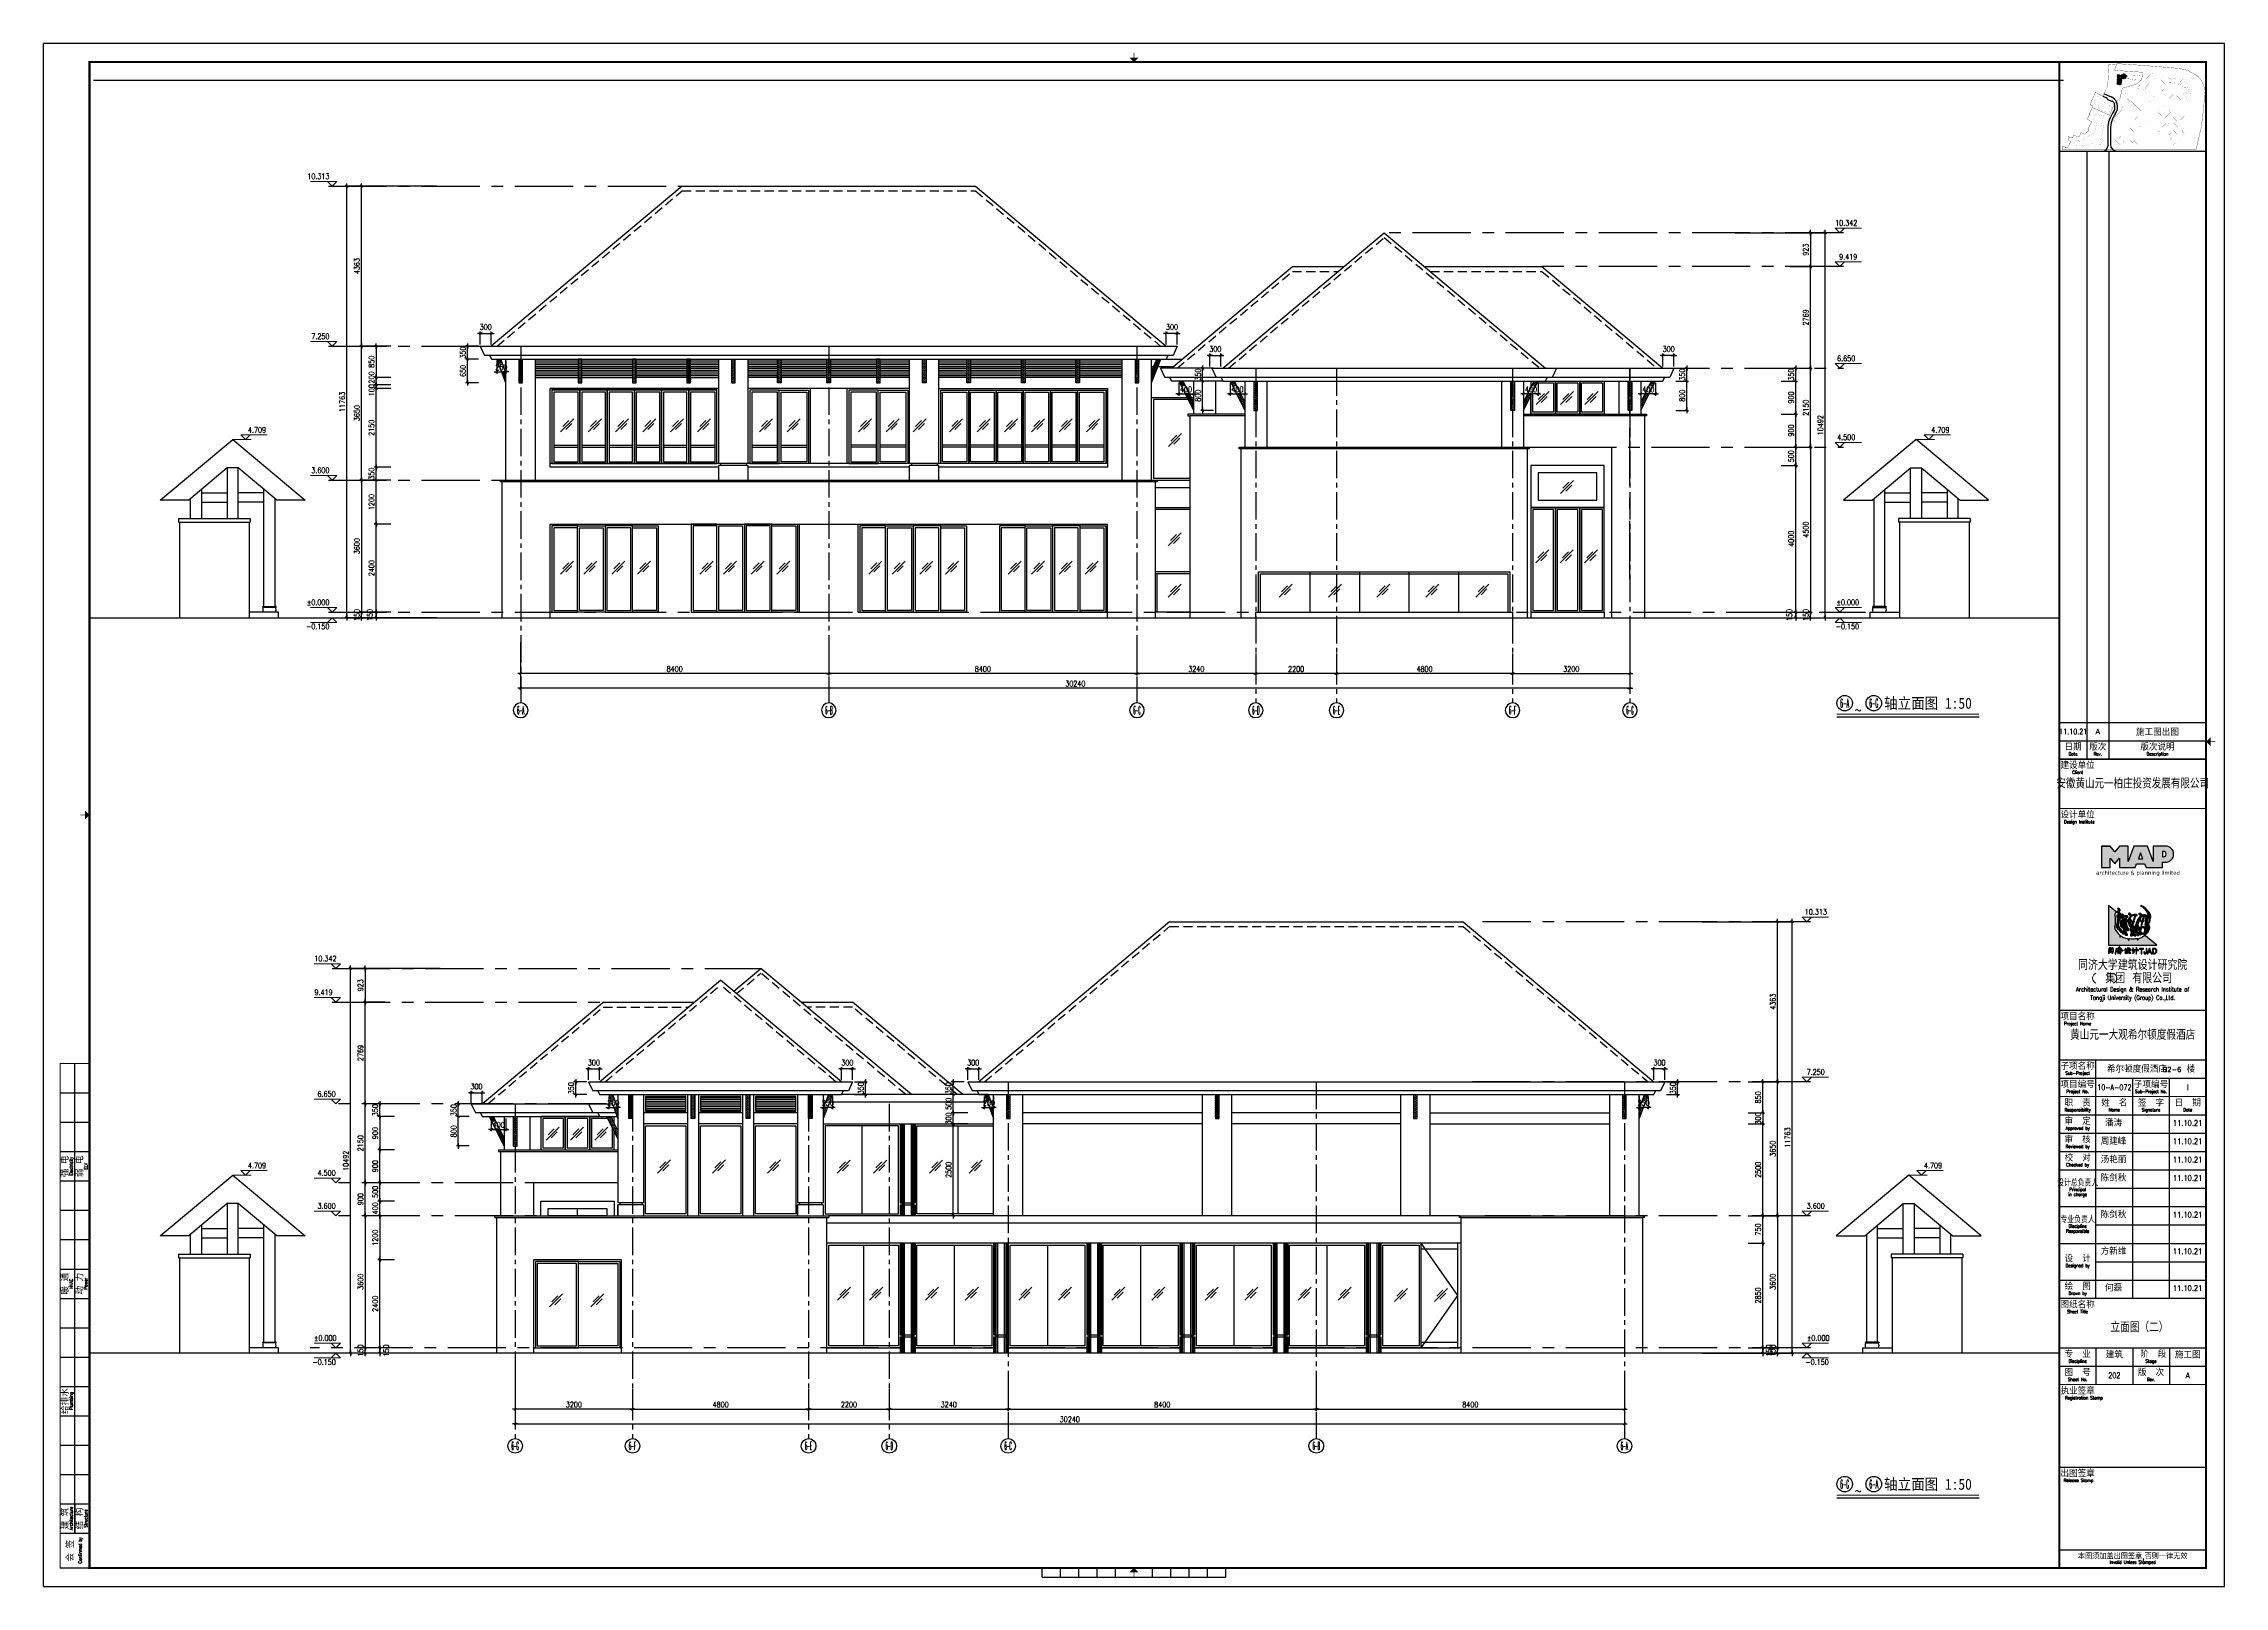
# Model space of a CAD drawing. Extents: x -395226 to -176901, y -140672 to 68263.
# Drawn here: x -274745 to -215295, y -74629 to -32579 of the extents above; entities that cross this region are included whole.
import ezdxf
from ezdxf.enums import TextEntityAlignment as Align

# ---------------------------------------------------------------- set-up
doc = ezdxf.new("R2010")
doc.units = 0
doc.header["$LTSCALE"] = 1000
doc.header["$MEASUREMENT"] = 0
for name, pattern in [('ACAD_ISO08W100', [36, 24, -3, 6, -3]), ('CENTER', [50.8, 31.75, -6.35, 6.35, -6.35]), ('DASH', [0.35, 0.25, -0.1]), ('HIDDEN', [0.375, 0.25, -0.125]), ('Plans$0$CENTER2', [1.125, 0.75, -0.125, 0.125, -0.125])]:
    doc.linetypes.add(name, pattern=pattern)
doc.layers.get('0').update_dxf_attribs({"linetype": 'CONTINUOUS'})
doc.layers.get('Defpoints').update_dxf_attribs({"linetype": 'CONTINUOUS'})
for name, color, linetype in [('00000', 7, 'CONTINUOUS'), ('A-AXIS', 3, 'CONTINUOUS'), ('A-AXIS-TEXT', 7, 'CONTINUOUS'), ('A-COLUMN', 1, 'CONTINUOUS'), ('A-COLUMN-hatch', 252, 'CONTINUOUS'), ('A-DIM', 201, 'CONTINUOUS'), ('A-DOTE', 8, 'ACAD_ISO08W100'), ('A-FACADE', 5, 'CONTINUOUS'), ('A-FACADE-hatch', 252, 'CONTINUOUS'), ('A-FIN-GRAN', 34, 'CONTINUOUS'), ('A-LINE', 8, 'CONTINUOUS'), ('A-NOTE', 150, 'CONTINUOUS'), ('A-PUB-DIM', 3, 'CONTINUOUS'), ('A-ROOF', 7, 'CONTINUOUS'), ('A-SITE', 7, 'CONTINUOUS'), ('A-TEXT-CN', 31, 'CONTINUOUS'), ('A-WALL', 2, 'CONTINUOUS'), ('A-WINDOW', 4, 'CONTINUOUS'), ('A_Elev_1', 1, 'CONTINUOUS'), ('A_Hatch', 8, 'CONTINUOUS'), ('A_Wall', 3, 'CONTINUOUS'), ('A_Window', 1, 'CONTINUOUS'), ('AXIS', 3, 'CONTINUOUS'), ('AXIS_TEXT', 7, 'CONTINUOUS'), ('Col', 3, 'CONTINUOUS'), ('FIN 01', 8, 'CONTINUOUS'), ('FIN 02', 7, 'CONTINUOUS'), ('GLZ 01', 8, 'CONTINUOUS'), ('MAP-B4_5-AD05-01$0$A-WALL', 2, 'CONTINUOUS'), ('Plans$0$Grid', 9, 'Plans$0$CENTER2'), ('Sect 18', 1, 'CONTINUOUS'), ('图框', 7, 'CONTINUOUS')]:
    doc.layers.add(name, color=color, linetype=linetype)
doc.layers.add('A-LEVEL', color=135, linetype='CONTINUOUS', lineweight=0)
doc.styles.add('_TCH_AXIS', font='COMPLEX', dxfattribs={"bigfont": 'GBCBIG'})
doc.styles.add('COMPLEX', font='COMPLEX')
doc.styles.add('DIM_FONT', font='SIMPLEX', dxfattribs={"width": 0.7, "bigfont": 'GBCBIG'})
doc.styles.add('PRC-B', font='SIMHEI.TTF', dxfattribs={"width": 0.9})
doc.styles.add('TJHZTXT', font='tjromans.shx', dxfattribs={"width": 0.8, "bigfont": 'tjhztxt.shx'})
doc.styles.add('TKZ1_tjhts.shx', font='tjromant.shx', dxfattribs={"bigfont": 'tjhts.shx'})
doc.styles.add('TKZ2_tjkts.shx', font='tjromant.shx', dxfattribs={"bigfont": 'tjkts.shx'})
doc.styles.add('VERDAND', font='verdana.TTF')
doc.styles.add('zjz', font='tjromans.shx', dxfattribs={"width": 0.7, "height": 500, "bigfont": 'tjhztxt.shx'})
doc.dimstyles.new('DIM100', dxfattribs={"dimscale": 100, "dimtxt": 3, "dimasz": 0.01, "dimexe": 1, "dimexo": 1, "dimgap": 1, "dimtad": 1, "dimdec": 0, "dimzin": 0, "dimdsep": 46, "dimtxsty": 'DIM_FONT', "dimblk1": '_DIMX', "dimblk2": '_DIMX', "dimsah": 1, "dimcen": 0.01, "dimclrd": 256, "dimclre": 256, "dimclrt": 7, "dimadec": 0, "dimazin": 0, "dimtfac": 1, "dimtdec": 0, "dimtix": 1, "dimtmove": 2, "dimatfit": 3, "dimldrblk": '_DIMX', "dimfxl": 0, "dimtolj": 1, "dimtzin": 5, "dimarcsym": 0})

# ---------------------------------------------------------------- blocks, each defined once
blk = doc.blocks.new('glass hatch')
at = {"color": 9}
for p, q in [((0, 0), (355, 355)), ((61, 143), (225, 306)), ((143, 61), (306, 225))]:
    blk.add_line(p, q, dxfattribs=at)
blk = doc.blocks.new('A$C497E62DC')
for p, q in [((0, 0), (0, 3300)), ((800, 0), (800, 3300))]:
    blk.add_line(p, q)
at = {"color": 8}
blk.add_lwpolyline([(350, 3300), (350, 2650), (450, 2650), (450, 3300)], dxfattribs=at)
blk = doc.blocks.new('_DIMX')
blk.add_line((-150, 0), (150, 0))
at = {"const_width": 50}
blk.add_lwpolyline([(-70, -70), (70, 70)], dxfattribs=at)
blk = doc.blocks.new('*D719')
at = {"layer": 'A-DIM', "lineweight": -2}
for p, q in [((-262390, -41526), (-262391, -41526)), ((-262390, -41226), (-262390, -41576)), ((-262390, -41526), (-262140, -41526)), ((-262140, -41226), (-262140, -41576)), ((-262139, -41526), (-262139, -41526))]:
    blk.add_line(p, q, dxfattribs=at)
at = {"layer": 'Defpoints', "color": 0}
for p in [(-262390, -41176), (-262140, -41176), (-262140, -41526)]:
    blk.add_point(p, dxfattribs=at)
at = {"layer": 'A-DIM', "lineweight": -2, "xscale": 0.5, "yscale": 0.5, "zscale": 0.5}
blk.add_blockref('_DIMX', (-262390, -41526), dxfattribs=at)
at = {"layer": 'A-DIM', "lineweight": -2, "xscale": 0.5, "yscale": 0.5, "zscale": 0.5, "rotation": 180}
blk.add_blockref('_DIMX', (-262140, -41526), dxfattribs=at)
at = {"layer": 'A-DIM', "insert": (-262265, -41401), "char_height": 150, "attachment_point": 5, "style": 'DIM_FONT'}
blk.add_mtext('\\A1;250', dxfattribs=at)
blk = doc.blocks.new('*D720')
at = {"layer": 'A-DIM', "lineweight": -2}
for p, q in [((-262890, -41176), (-263240, -41176)), ((-263190, -41826), (-263190, -41177)), ((-262890, -41826), (-263240, -41826))]:
    blk.add_line(p, q, dxfattribs=at)
at = {"layer": 'Defpoints', "color": 0}
for p in [(-263190, -41176), (-262840, -41176), (-262840, -41826)]:
    blk.add_point(p, dxfattribs=at)
at = {"layer": 'A-DIM', "lineweight": -2, "xscale": 0.5, "yscale": 0.5, "zscale": 0.5}
for p, rotation in [((-263190, -41176), 90), ((-263190, -41826), 270)]:
    blk.add_blockref('_DIMX', p, dxfattribs=dict(at, rotation=rotation))
at = {"layer": 'A-DIM', "insert": (-263315, -41501), "char_height": 150, "attachment_point": 5, "rotation": 90, "style": 'DIM_FONT'}
blk.add_mtext('\\A1;650', dxfattribs=at)
blk = doc.blocks.new('*D721')
at = {"layer": 'A-DIM', "lineweight": -2}
for p, q in [((-262840, -40776), (-262840, -40426)), ((-262839, -40476), (-262540, -40476)), ((-262540, -40776), (-262540, -40426))]:
    blk.add_line(p, q, dxfattribs=at)
at = {"layer": 'Defpoints', "color": 0}
for p in [(-262840, -40826), (-262540, -40476), (-262540, -40826)]:
    blk.add_point(p, dxfattribs=at)
at = {"layer": 'A-DIM', "lineweight": -2, "xscale": 0.5, "yscale": 0.5, "zscale": 0.5, "rotation": 180}
blk.add_blockref('_DIMX', (-262840, -40476), dxfattribs=at)
at = {"layer": 'A-DIM', "lineweight": -2, "xscale": 0.5, "yscale": 0.5, "zscale": 0.5}
blk.add_blockref('_DIMX', (-262540, -40476), dxfattribs=at)
at = {"layer": 'A-DIM', "insert": (-262694, -40304), "char_height": 150, "attachment_point": 5, "style": 'DIM_FONT'}
blk.add_mtext('\\A1;300', dxfattribs=at)
blk = doc.blocks.new('*D722')
at = {"layer": 'A-DIM', "lineweight": -2}
for p, q in [((-262890, -40826), (-263240, -40826)), ((-263190, -40826), (-263190, -40825)), ((-263190, -41176), (-263190, -40826)), ((-262890, -41176), (-263240, -41176)), ((-263190, -41177), (-263190, -41177))]:
    blk.add_line(p, q, dxfattribs=at)
at = {"layer": 'Defpoints', "color": 0}
for p in [(-263190, -40826), (-262840, -40826), (-262840, -41176)]:
    blk.add_point(p, dxfattribs=at)
at = {"layer": 'A-DIM', "lineweight": -2, "xscale": 0.5, "yscale": 0.5, "zscale": 0.5}
for p, rotation in [((-263190, -40826), 270), ((-263190, -41176), 90)]:
    blk.add_blockref('_DIMX', p, dxfattribs=dict(at, rotation=rotation))
at = {"layer": 'A-DIM', "insert": (-263315, -41001), "char_height": 150, "attachment_point": 5, "rotation": 90, "style": 'DIM_FONT'}
blk.add_mtext('\\A1;350', dxfattribs=at)
blk = doc.blocks.new('*D723')
at = {"layer": 'A-DIM', "lineweight": -2}
for p, q in [((-244140, -40776), (-244140, -40426)), ((-243840, -40476), (-244139, -40476)), ((-243840, -40776), (-243840, -40426))]:
    blk.add_line(p, q, dxfattribs=at)
at = {"layer": 'Defpoints', "color": 0}
for p in [(-244140, -40476), (-244140, -40826), (-243840, -40826)]:
    blk.add_point(p, dxfattribs=at)
at = {"layer": 'A-DIM', "lineweight": -2, "xscale": 0.5, "yscale": 0.5, "zscale": 0.5, "rotation": 180}
blk.add_blockref('_DIMX', (-244140, -40476), dxfattribs=at)
at = {"layer": 'A-DIM', "lineweight": -2, "xscale": 0.5, "yscale": 0.5, "zscale": 0.5}
blk.add_blockref('_DIMX', (-243840, -40476), dxfattribs=at)
at = {"layer": 'A-DIM', "insert": (-243985, -40304), "char_height": 150, "attachment_point": 5, "style": 'DIM_FONT'}
blk.add_mtext('\\A1;300', dxfattribs=at)
blk = doc.blocks.new('*D724')
at = {"layer": 'A-DIM', "lineweight": -2}
for p, q in [((-230600, -41376), (-230600, -41026)), ((-230300, -41076), (-230599, -41076)), ((-230300, -41376), (-230300, -41026))]:
    blk.add_line(p, q, dxfattribs=at)
at = {"layer": 'Defpoints', "color": 0}
for p in [(-230600, -41076), (-230600, -41426), (-230300, -41426)]:
    blk.add_point(p, dxfattribs=at)
at = {"layer": 'A-DIM', "lineweight": -2, "xscale": 0.5, "yscale": 0.5, "zscale": 0.5, "rotation": 180}
blk.add_blockref('_DIMX', (-230600, -41076), dxfattribs=at)
at = {"layer": 'A-DIM', "lineweight": -2, "xscale": 0.5, "yscale": 0.5, "zscale": 0.5}
blk.add_blockref('_DIMX', (-230300, -41076), dxfattribs=at)
at = {"layer": 'A-DIM', "insert": (-230445, -40904), "char_height": 150, "attachment_point": 5, "style": 'DIM_FONT'}
blk.add_mtext('\\A1;300', dxfattribs=at)
blk = doc.blocks.new('*D725')
at = {"layer": 'A-DIM', "lineweight": -2}
for p, q in [((-231200, -41826), (-231200, -42176)), ((-230800, -42126), (-231199, -42126)), ((-230800, -41826), (-230800, -42176))]:
    blk.add_line(p, q, dxfattribs=at)
at = {"layer": 'Defpoints', "color": 0}
for p in [(-231200, -41776), (-231200, -42126), (-230800, -41776)]:
    blk.add_point(p, dxfattribs=at)
at = {"layer": 'A-DIM', "lineweight": -2, "xscale": 0.5, "yscale": 0.5, "zscale": 0.5}
for p, rotation in [((-231200, -42126), 179.9999999999916), ((-230800, -42126), 359.9999999999917)]:
    blk.add_blockref('_DIMX', p, dxfattribs=dict(at, rotation=rotation))
at = {"layer": 'A-DIM', "insert": (-231000, -42001), "char_height": 150, "attachment_point": 5, "style": 'DIM_FONT'}
blk.add_mtext('\\A1;400', dxfattribs=at)
blk = doc.blocks.new('*D726')
at = {"layer": 'A-DIM', "lineweight": -2}
for p, q in [((-230250, -41776), (-229900, -41776)), ((-229950, -42576), (-229950, -41777)), ((-230250, -42576), (-229900, -42576))]:
    blk.add_line(p, q, dxfattribs=at)
at = {"layer": 'Defpoints', "color": 0}
for p in [(-230300, -41776), (-229950, -41776), (-230300, -42576)]:
    blk.add_point(p, dxfattribs=at)
at = {"layer": 'A-DIM', "lineweight": -2, "xscale": 0.5, "yscale": 0.5, "zscale": 0.5}
for p, rotation in [((-229950, -41776), 90), ((-229950, -42576), 270)]:
    blk.add_blockref('_DIMX', p, dxfattribs=dict(at, rotation=rotation))
at = {"layer": 'A-DIM', "insert": (-230075, -42176), "char_height": 150, "attachment_point": 5, "rotation": 90, "style": 'DIM_FONT'}
blk.add_mtext('\\A1;800', dxfattribs=at)
blk = doc.blocks.new('*D727')
at = {"layer": 'A-DIM', "lineweight": -2}
for p, q in [((-230250, -41426), (-229900, -41426)), ((-229950, -41426), (-229950, -41425)), ((-229950, -41776), (-229950, -41426)), ((-230250, -41776), (-229900, -41776)), ((-229950, -41777), (-229950, -41777))]:
    blk.add_line(p, q, dxfattribs=at)
at = {"layer": 'Defpoints', "color": 0}
for p in [(-230300, -41426), (-229950, -41426), (-230300, -41776)]:
    blk.add_point(p, dxfattribs=at)
at = {"layer": 'A-DIM', "lineweight": -2, "xscale": 0.5, "yscale": 0.5, "zscale": 0.5}
for p, rotation in [((-229950, -41426), 270), ((-229950, -41776), 90)]:
    blk.add_blockref('_DIMX', p, dxfattribs=dict(at, rotation=rotation))
at = {"layer": 'A-DIM', "insert": (-230075, -41601), "char_height": 150, "attachment_point": 5, "rotation": 90, "style": 'DIM_FONT'}
blk.add_mtext('\\A1;350', dxfattribs=at)
blk = doc.blocks.new('*D728')
at = {"layer": 'A-DIM', "lineweight": -2}
for p, q in [((-242950, -41376), (-242950, -41026)), ((-242949, -41076), (-242650, -41076)), ((-242650, -41376), (-242650, -41026))]:
    blk.add_line(p, q, dxfattribs=at)
at = {"layer": 'Defpoints', "color": 0}
for p in [(-242950, -41426), (-242650, -41076), (-242650, -41426)]:
    blk.add_point(p, dxfattribs=at)
at = {"layer": 'A-DIM', "lineweight": -2, "xscale": 0.5, "yscale": 0.5, "zscale": 0.5, "rotation": 180}
blk.add_blockref('_DIMX', (-242950, -41076), dxfattribs=at)
at = {"layer": 'A-DIM', "lineweight": -2, "xscale": 0.5, "yscale": 0.5, "zscale": 0.5}
blk.add_blockref('_DIMX', (-242650, -41076), dxfattribs=at)
at = {"layer": 'A-DIM', "insert": (-242804, -40904), "char_height": 150, "attachment_point": 5, "style": 'DIM_FONT'}
blk.add_mtext('\\A1;300', dxfattribs=at)
blk = doc.blocks.new('*D729')
at = {"layer": 'A-DIM', "lineweight": -2}
for p, q in [((-242400, -41826), (-242400, -42176)), ((-242399, -42126), (-242000, -42126)), ((-242000, -41826), (-242000, -42176))]:
    blk.add_line(p, q, dxfattribs=at)
at = {"layer": 'Defpoints', "color": 0}
for p in [(-242400, -41776), (-242000, -41776), (-242000, -42126)]:
    blk.add_point(p, dxfattribs=at)
at = {"layer": 'A-DIM', "lineweight": -2, "xscale": 0.5, "yscale": 0.5, "zscale": 0.5, "rotation": 180}
blk.add_blockref('_DIMX', (-242400, -42126), dxfattribs=at)
at = {"layer": 'A-DIM', "lineweight": -2, "xscale": 0.5, "yscale": 0.5, "zscale": 0.5}
blk.add_blockref('_DIMX', (-242000, -42126), dxfattribs=at)
at = {"layer": 'A-DIM', "insert": (-242200, -42001), "char_height": 150, "attachment_point": 5, "style": 'DIM_FONT'}
blk.add_mtext('\\A1;400', dxfattribs=at)
blk = doc.blocks.new('*D730')
at = {"layer": 'A-DIM', "lineweight": -2}
for p, q in [((-242849, -41776), (-243199, -41776)), ((-243149, -42576), (-243149, -41777)), ((-242849, -42576), (-243199, -42576))]:
    blk.add_line(p, q, dxfattribs=at)
at = {"layer": 'Defpoints', "color": 0}
for p in [(-243149, -41776), (-242799, -41776), (-242799, -42576)]:
    blk.add_point(p, dxfattribs=at)
at = {"layer": 'A-DIM', "lineweight": -2, "xscale": 0.5, "yscale": 0.5, "zscale": 0.5}
for p, rotation in [((-243149, -41776), 90), ((-243149, -42576), 270)]:
    blk.add_blockref('_DIMX', p, dxfattribs=dict(at, rotation=rotation))
at = {"layer": 'A-DIM', "insert": (-243274, -42176), "char_height": 150, "attachment_point": 5, "rotation": 90, "style": 'DIM_FONT'}
blk.add_mtext('\\A1;800', dxfattribs=at)
blk = doc.blocks.new('*D731')
at = {"layer": 'A-DIM', "lineweight": -2}
for p, q in [((-242849, -41426), (-243199, -41426)), ((-243149, -41426), (-243149, -41425)), ((-243149, -41776), (-243149, -41426)), ((-242849, -41776), (-243199, -41776)), ((-243149, -41777), (-243149, -41777))]:
    blk.add_line(p, q, dxfattribs=at)
at = {"layer": 'Defpoints', "color": 0}
for p in [(-243149, -41426), (-242799, -41426), (-242799, -41776)]:
    blk.add_point(p, dxfattribs=at)
at = {"layer": 'A-DIM', "lineweight": -2, "xscale": 0.5, "yscale": 0.5, "zscale": 0.5}
for p, rotation in [((-243149, -41426), 270), ((-243149, -41776), 90)]:
    blk.add_blockref('_DIMX', p, dxfattribs=dict(at, rotation=rotation))
at = {"layer": 'A-DIM', "insert": (-243274, -41601), "char_height": 150, "attachment_point": 5, "rotation": 90, "style": 'DIM_FONT'}
blk.add_mtext('\\A1;350', dxfattribs=at)
blk = doc.blocks.new('*D732')
at = {"layer": 'A-DIM', "lineweight": -2}
for p, q in [((-234400, -41826), (-234400, -42176)), ((-234000, -42126), (-234399, -42126)), ((-234000, -41826), (-234000, -42176))]:
    blk.add_line(p, q, dxfattribs=at)
at = {"layer": 'Defpoints', "color": 0}
for p in [(-234400, -41776), (-234400, -42126), (-234000, -41776)]:
    blk.add_point(p, dxfattribs=at)
at = {"layer": 'A-DIM', "lineweight": -2, "xscale": 0.5, "yscale": 0.5, "zscale": 0.5}
for p, rotation in [((-234400, -42126), 179.9999999999916), ((-234000, -42126), 359.9999999999917)]:
    blk.add_blockref('_DIMX', p, dxfattribs=dict(at, rotation=rotation))
at = {"layer": 'A-DIM', "insert": (-234200, -42001), "char_height": 150, "attachment_point": 5, "style": 'DIM_FONT'}
blk.add_mtext('\\A1;400', dxfattribs=at)
blk = doc.blocks.new('MAP-B4_5-AD05-01$0$A$C522539DE')
at = {"layer": 'MAP-B4_5-AD05-01$0$A-WALL', "color": 0}
for p, q in [((-278, -15), (-278, -10)), ((-268, 0), (82, 0)), ((82, -25), (-268, -25)), ((92, -15), (92, -10))]:
    blk.add_line(p, q, dxfattribs=at)
for centre, radius, start, end in [((-268, -10), 10, 90, 180), ((-268, -15), 10, 180, 270), ((-50, -91), 223, 162.7687, 197.2313), ((-135, -91), 223, 342.7687, 17.2313), ((82, -10), 10, 0, 90), ((82, -15), 10, 270, 0)]:
    blk.add_arc(centre, radius, start, end, dxfattribs=at)
blk = doc.blocks.new('A$C27EA7CCC')
at = {"layer": 'A-LEVEL', "linetype": 'ByBlock'}
blk.add_lwpolyline([(1018, 509), (509, 0), (0, 509), (2880, 509)], dxfattribs=at)
at = {"layer": 'A-LEVEL', "style": 'zjz', "width": 0.7}
for tag, p in [('-6.000（建筑）', (3635, 1346)), ('-6.300（结构）', (3635, 645))]:
    blk.add_attdef(tag, text='', height=600, dxfattribs=at).set_placement(p, align=Align.RIGHT)
blk = doc.blocks.new('*D733')
at = {"layer": 'A-PUB-DIM', "lineweight": -2}
for p, q in [((-239500, -49199), (-239500, -49799)), ((-234700, -49199), (-234700, -49799)), ((-234700, -49749), (-239499, -49749))]:
    blk.add_line(p, q, dxfattribs=at)
at = {"layer": 'Defpoints', "color": 0}
for p in [(-239500, -49149), (-234700, -49149), (-239500, -49749)]:
    blk.add_point(p, dxfattribs=at)
at = {"layer": 'A-PUB-DIM', "lineweight": -2, "xscale": 0.5, "yscale": 0.5, "zscale": 0.5, "rotation": 180}
blk.add_blockref('_DIMX', (-239500, -49749), dxfattribs=at)
at = {"layer": 'A-PUB-DIM', "lineweight": -2, "xscale": 0.5, "yscale": 0.5, "zscale": 0.5}
blk.add_blockref('_DIMX', (-234700, -49749), dxfattribs=at)
at = {"layer": 'A-PUB-DIM', "insert": (-237100, -49624), "char_height": 150, "attachment_point": 5, "style": 'DIM_FONT'}
blk.add_mtext('\\A1;4800', dxfattribs=at)
blk = doc.blocks.new('*D734')
at = {"layer": 'A-PUB-DIM', "lineweight": -2}
for p, q in [((-241700, -49199), (-241700, -49799)), ((-239500, -49199), (-239500, -49799)), ((-239500, -49749), (-241699, -49749))]:
    blk.add_line(p, q, dxfattribs=at)
at = {"layer": 'Defpoints', "color": 0}
for p in [(-241700, -49149), (-239500, -49149), (-241700, -49749)]:
    blk.add_point(p, dxfattribs=at)
at = {"layer": 'A-PUB-DIM', "lineweight": -2, "xscale": 0.5, "yscale": 0.5, "zscale": 0.5, "rotation": 180}
blk.add_blockref('_DIMX', (-241700, -49749), dxfattribs=at)
at = {"layer": 'A-PUB-DIM', "lineweight": -2, "xscale": 0.5, "yscale": 0.5, "zscale": 0.5}
blk.add_blockref('_DIMX', (-239500, -49749), dxfattribs=at)
at = {"layer": 'A-PUB-DIM', "insert": (-240600, -49624), "char_height": 150, "attachment_point": 5, "style": 'DIM_FONT'}
blk.add_mtext('\\A1;2200', dxfattribs=at)
blk = doc.blocks.new('*D735')
at = {"layer": 'A-PUB-DIM', "lineweight": -2}
for p, q in [((-244940, -49199), (-244940, -49799)), ((-241700, -49199), (-241700, -49799)), ((-241700, -49749), (-244939, -49749))]:
    blk.add_line(p, q, dxfattribs=at)
at = {"layer": 'Defpoints', "color": 0}
for p in [(-244940, -49149), (-241700, -49149), (-244940, -49749)]:
    blk.add_point(p, dxfattribs=at)
at = {"layer": 'A-PUB-DIM', "lineweight": -2, "xscale": 0.5, "yscale": 0.5, "zscale": 0.5, "rotation": 180}
blk.add_blockref('_DIMX', (-244940, -49749), dxfattribs=at)
at = {"layer": 'A-PUB-DIM', "lineweight": -2, "xscale": 0.5, "yscale": 0.5, "zscale": 0.5}
blk.add_blockref('_DIMX', (-241700, -49749), dxfattribs=at)
at = {"layer": 'A-PUB-DIM', "insert": (-243320, -49624), "char_height": 150, "attachment_point": 5, "style": 'DIM_FONT'}
blk.add_mtext('\\A1;3240', dxfattribs=at)
blk = doc.blocks.new('*D736')
at = {"layer": 'A-PUB-DIM', "lineweight": -2}
for p, q in [((-253340, -49199), (-253340, -49799)), ((-244940, -49199), (-244940, -49799)), ((-244940, -49749), (-253339, -49749))]:
    blk.add_line(p, q, dxfattribs=at)
at = {"layer": 'Defpoints', "color": 0}
for p in [(-253340, -49149), (-244940, -49149), (-253340, -49749)]:
    blk.add_point(p, dxfattribs=at)
at = {"layer": 'A-PUB-DIM', "lineweight": -2, "xscale": 0.5, "yscale": 0.5, "zscale": 0.5, "rotation": 180}
blk.add_blockref('_DIMX', (-253340, -49749), dxfattribs=at)
at = {"layer": 'A-PUB-DIM', "lineweight": -2, "xscale": 0.5, "yscale": 0.5, "zscale": 0.5}
blk.add_blockref('_DIMX', (-244940, -49749), dxfattribs=at)
at = {"layer": 'A-PUB-DIM', "insert": (-249140, -49624), "char_height": 150, "attachment_point": 5, "style": 'DIM_FONT'}
blk.add_mtext('\\A1;8400', dxfattribs=at)
blk = doc.blocks.new('*D737')
at = {"layer": 'A-PUB-DIM', "lineweight": -2}
for p, q in [((-261740, -49199), (-261740, -49799)), ((-253340, -49199), (-253340, -49799)), ((-253340, -49749), (-261739, -49749))]:
    blk.add_line(p, q, dxfattribs=at)
at = {"layer": 'Defpoints', "color": 0}
for p in [(-261740, -49149), (-253340, -49149), (-261740, -49749)]:
    blk.add_point(p, dxfattribs=at)
at = {"layer": 'A-PUB-DIM', "lineweight": -2, "xscale": 0.5, "yscale": 0.5, "zscale": 0.5, "rotation": 180}
blk.add_blockref('_DIMX', (-261740, -49749), dxfattribs=at)
at = {"layer": 'A-PUB-DIM', "lineweight": -2, "xscale": 0.5, "yscale": 0.5, "zscale": 0.5}
blk.add_blockref('_DIMX', (-253340, -49749), dxfattribs=at)
at = {"layer": 'A-PUB-DIM', "insert": (-257540, -49624), "char_height": 150, "attachment_point": 5, "style": 'DIM_FONT'}
blk.add_mtext('\\A1;8400', dxfattribs=at)
blk = doc.blocks.new('*D738')
at = {"layer": 'A-PUB-DIM', "lineweight": -2}
for p, q in [((-261740, -48891), (-261740, -50199)), ((-231500, -48891), (-231500, -50199)), ((-231500, -50149), (-261739, -50149))]:
    blk.add_line(p, q, dxfattribs=at)
at = {"layer": 'Defpoints', "color": 0}
for p in [(-261740, -48841), (-231500, -48841), (-261740, -50149)]:
    blk.add_point(p, dxfattribs=at)
at = {"layer": 'A-PUB-DIM', "lineweight": -2, "xscale": 0.5, "yscale": 0.5, "zscale": 0.5, "rotation": 180}
blk.add_blockref('_DIMX', (-261740, -50149), dxfattribs=at)
at = {"layer": 'A-PUB-DIM', "lineweight": -2, "xscale": 0.5, "yscale": 0.5, "zscale": 0.5}
blk.add_blockref('_DIMX', (-231500, -50149), dxfattribs=at)
at = {"layer": 'A-PUB-DIM', "insert": (-246620, -50024), "char_height": 150, "attachment_point": 5, "style": 'DIM_FONT'}
blk.add_mtext('\\A1;30240', dxfattribs=at)
blk = doc.blocks.new('_AXISO')
blk.add_circle((0, 0), 0.5)
at = {"layer": 'A-AXIS-TEXT', "style": 'COMPLEX', "width": 1.041667}
blk.add_attdef('A', text='', height=0.56, dxfattribs=at).set_placement((-0.25, -0.28), (0.25, -0.28), align=Align.FIT)
blk = doc.blocks.new('*D739')
at = {"layer": 'A-PUB-DIM', "lineweight": -2}
for p, q in [((-234700, -49199), (-234700, -49799)), ((-231500, -49199), (-231500, -49799)), ((-234699, -49749), (-231500, -49749))]:
    blk.add_line(p, q, dxfattribs=at)
at = {"layer": 'Defpoints', "color": 0}
for p in [(-234700, -49149), (-231500, -49149), (-231500, -49749)]:
    blk.add_point(p, dxfattribs=at)
at = {"layer": 'A-PUB-DIM', "lineweight": -2, "xscale": 0.5, "yscale": 0.5, "zscale": 0.5, "rotation": 180}
blk.add_blockref('_DIMX', (-234700, -49749), dxfattribs=at)
at = {"layer": 'A-PUB-DIM', "lineweight": -2, "xscale": 0.5, "yscale": 0.5, "zscale": 0.5}
blk.add_blockref('_DIMX', (-231500, -49749), dxfattribs=at)
at = {"layer": 'A-PUB-DIM', "insert": (-233100, -49624), "char_height": 150, "attachment_point": 5, "style": 'DIM_FONT'}
blk.add_mtext('\\A1;3200', dxfattribs=at)
blk = doc.blocks.new('*D740')
at = {"layer": 'A-PUB-DIM', "lineweight": -2}
for p, q in [((-264032, -36463), (-266531, -36463)), ((-266481, -48226), (-266481, -36464)), ((-264032, -48226), (-266531, -48226))]:
    blk.add_line(p, q, dxfattribs=at)
at = {"layer": 'Defpoints', "color": 0}
for p in [(-266481, -36463), (-263982, -36463), (-263982, -48226)]:
    blk.add_point(p, dxfattribs=at)
at = {"layer": 'A-PUB-DIM', "lineweight": -2, "xscale": 0.5, "yscale": 0.5, "zscale": 0.5}
for p, rotation in [((-266481, -36463), 90), ((-266481, -48226), 270)]:
    blk.add_blockref('_DIMX', p, dxfattribs=dict(at, rotation=rotation))
at = {"layer": 'A-PUB-DIM', "insert": (-266606, -42345), "char_height": 150, "attachment_point": 5, "rotation": 90, "style": 'DIM_FONT'}
blk.add_mtext('\\A1;11763', dxfattribs=at)
blk = doc.blocks.new('*D741')
at = {"layer": 'A-PUB-DIM', "lineweight": -2}
for p, q in [((-265532, -44476), (-266131, -44476)), ((-266081, -44477), (-266081, -48076)), ((-265532, -48076), (-266131, -48076))]:
    blk.add_line(p, q, dxfattribs=at)
at = {"layer": 'Defpoints', "color": 0}
for p in [(-265482, -44476), (-266081, -48076), (-265482, -48076)]:
    blk.add_point(p, dxfattribs=at)
at = {"layer": 'A-PUB-DIM', "lineweight": -2, "xscale": 0.5, "yscale": 0.5, "zscale": 0.5}
for p, rotation in [((-266081, -44476), 90), ((-266081, -48076), 270)]:
    blk.add_blockref('_DIMX', p, dxfattribs=dict(at, rotation=rotation))
at = {"layer": 'A-PUB-DIM', "insert": (-266206, -46276), "char_height": 150, "attachment_point": 5, "rotation": 90, "style": 'DIM_FONT'}
blk.add_mtext('\\A1;3600', dxfattribs=at)
blk = doc.blocks.new('*D742')
at = {"layer": 'A-PUB-DIM', "lineweight": -2}
for p, q in [((-265532, -40826), (-266131, -40826)), ((-266081, -44476), (-266081, -40827)), ((-265532, -44476), (-266131, -44476))]:
    blk.add_line(p, q, dxfattribs=at)
at = {"layer": 'Defpoints', "color": 0}
for p in [(-266081, -40826), (-265482, -40826), (-265482, -44476)]:
    blk.add_point(p, dxfattribs=at)
at = {"layer": 'A-PUB-DIM', "lineweight": -2, "xscale": 0.5, "yscale": 0.5, "zscale": 0.5}
for p, rotation in [((-266081, -40826), 90), ((-266081, -44476), 270)]:
    blk.add_blockref('_DIMX', p, dxfattribs=dict(at, rotation=rotation))
at = {"layer": 'A-PUB-DIM', "insert": (-266206, -42651), "char_height": 150, "attachment_point": 5, "rotation": 90, "style": 'DIM_FONT'}
blk.add_mtext('\\A1;3650', dxfattribs=at)
blk = doc.blocks.new('*D743')
at = {"layer": 'A-PUB-DIM', "lineweight": -2}
for p, q in [((-265532, -48076), (-266131, -48076)), ((-266081, -48076), (-266081, -48075)), ((-266081, -48226), (-266081, -48076)), ((-265532, -48226), (-266131, -48226)), ((-266081, -48227), (-266081, -48227))]:
    blk.add_line(p, q, dxfattribs=at)
at = {"layer": 'Defpoints', "color": 0}
for p in [(-266081, -48076), (-265482, -48076), (-265482, -48226)]:
    blk.add_point(p, dxfattribs=at)
at = {"layer": 'A-PUB-DIM', "lineweight": -2, "xscale": 0.5, "yscale": 0.5, "zscale": 0.5}
for p, rotation in [((-266081, -48076), 270), ((-266081, -48226), 90)]:
    blk.add_blockref('_DIMX', p, dxfattribs=dict(at, rotation=rotation))
at = {"layer": 'A-PUB-DIM', "insert": (-266206, -48151), "char_height": 150, "attachment_point": 5, "rotation": 90, "style": 'DIM_FONT'}
blk.add_mtext('\\A1;150', dxfattribs=at)
blk = doc.blocks.new('*D744')
at = {"layer": 'A-DIM', "lineweight": -2}
for p, q in [((-265281, -48076), (-265731, -48076)), ((-265681, -48226), (-265681, -48077)), ((-265281, -48226), (-265731, -48226))]:
    blk.add_line(p, q, dxfattribs=at)
at = {"layer": 'Defpoints', "color": 0}
for p in [(-265681, -48076), (-265231, -48076), (-265231, -48226)]:
    blk.add_point(p, dxfattribs=at)
at = {"layer": 'A-DIM', "lineweight": -2, "xscale": 0.5, "yscale": 0.5, "zscale": 0.5}
for p, rotation in [((-265681, -48076), 90), ((-265681, -48226), 270)]:
    blk.add_blockref('_DIMX', p, dxfattribs=dict(at, rotation=rotation))
at = {"layer": 'A-DIM', "insert": (-265853, -48151), "char_height": 150, "attachment_point": 5, "rotation": 90, "style": 'DIM_FONT'}
blk.add_mtext('\\A1;150', dxfattribs=at)
blk = doc.blocks.new('*D745')
at = {"layer": 'A-DIM', "lineweight": -2}
for p, q in [((-265281, -45676), (-265731, -45676)), ((-265681, -48076), (-265681, -45677)), ((-265281, -48076), (-265731, -48076))]:
    blk.add_line(p, q, dxfattribs=at)
at = {"layer": 'Defpoints', "color": 0}
for p in [(-265681, -45676), (-265231, -45676), (-265231, -48076)]:
    blk.add_point(p, dxfattribs=at)
at = {"layer": 'A-DIM', "lineweight": -2, "xscale": 0.5, "yscale": 0.5, "zscale": 0.5}
for p, rotation in [((-265681, -45676), 90), ((-265681, -48076), 270)]:
    blk.add_blockref('_DIMX', p, dxfattribs=dict(at, rotation=rotation))
at = {"layer": 'A-DIM', "insert": (-265806, -46876), "char_height": 150, "attachment_point": 5, "rotation": 90, "style": 'DIM_FONT'}
blk.add_mtext('\\A1;2400', dxfattribs=at)
blk = doc.blocks.new('*D746')
at = {"layer": 'A-DIM', "lineweight": -2}
for p, q in [((-265281, -44476), (-265731, -44476)), ((-265681, -45676), (-265681, -44477)), ((-265281, -45676), (-265731, -45676))]:
    blk.add_line(p, q, dxfattribs=at)
at = {"layer": 'Defpoints', "color": 0}
for p in [(-265681, -44476), (-265231, -44476), (-265231, -45676)]:
    blk.add_point(p, dxfattribs=at)
at = {"layer": 'A-DIM', "lineweight": -2, "xscale": 0.5, "yscale": 0.5, "zscale": 0.5}
for p, rotation in [((-265681, -44476), 90), ((-265681, -45676), 270)]:
    blk.add_blockref('_DIMX', p, dxfattribs=dict(at, rotation=rotation))
at = {"layer": 'A-DIM', "insert": (-265806, -45076), "char_height": 150, "attachment_point": 5, "rotation": 90, "style": 'DIM_FONT'}
blk.add_mtext('\\A1;1200', dxfattribs=at)
blk = doc.blocks.new('*D747')
at = {"layer": 'A-DIM', "lineweight": -2}
for p, q in [((-265281, -44126), (-265731, -44126)), ((-265281, -44476), (-265731, -44476)), ((-265681, -44126), (-265681, -44125)), ((-265681, -44476), (-265681, -44126)), ((-265681, -44477), (-265681, -44477))]:
    blk.add_line(p, q, dxfattribs=at)
at = {"layer": 'Defpoints', "color": 0}
for p in [(-265681, -44126), (-265231, -44126), (-265231, -44476)]:
    blk.add_point(p, dxfattribs=at)
at = {"layer": 'A-DIM', "lineweight": -2, "xscale": 0.5, "yscale": 0.5, "zscale": 0.5}
for p, rotation in [((-265681, -44126), 270), ((-265681, -44476), 90)]:
    blk.add_blockref('_DIMX', p, dxfattribs=dict(at, rotation=rotation))
at = {"layer": 'A-DIM', "insert": (-265806, -44301), "char_height": 150, "attachment_point": 5, "rotation": 90, "style": 'DIM_FONT'}
blk.add_mtext('\\A1;350', dxfattribs=at)
blk = doc.blocks.new('*D748')
at = {"layer": 'A-DIM', "lineweight": -2}
for p, q in [((-265281, -41976), (-265731, -41976)), ((-265681, -44126), (-265681, -41977)), ((-265281, -44126), (-265731, -44126))]:
    blk.add_line(p, q, dxfattribs=at)
at = {"layer": 'Defpoints', "color": 0}
for p in [(-265681, -41976), (-265231, -41976), (-265231, -44126)]:
    blk.add_point(p, dxfattribs=at)
at = {"layer": 'A-DIM', "lineweight": -2, "xscale": 0.5, "yscale": 0.5, "zscale": 0.5}
for p, rotation in [((-265681, -41976), 90), ((-265681, -44126), 270)]:
    blk.add_blockref('_DIMX', p, dxfattribs=dict(at, rotation=rotation))
at = {"layer": 'A-DIM', "insert": (-265806, -43051), "char_height": 150, "attachment_point": 5, "rotation": 90, "style": 'DIM_FONT'}
blk.add_mtext('\\A1;2150', dxfattribs=at)
blk = doc.blocks.new('*D749')
at = {"layer": 'A-DIM', "lineweight": -2}
for p, q in [((-265281, -41876), (-265731, -41876)), ((-265281, -41976), (-265731, -41976)), ((-265681, -41876), (-265681, -41875)), ((-265681, -41976), (-265681, -41876)), ((-265681, -41977), (-265681, -41977))]:
    blk.add_line(p, q, dxfattribs=at)
at = {"layer": 'Defpoints', "color": 0}
for p in [(-265681, -41876), (-265231, -41876), (-265231, -41976)]:
    blk.add_point(p, dxfattribs=at)
at = {"layer": 'A-DIM', "lineweight": -2, "xscale": 0.5, "yscale": 0.5, "zscale": 0.5}
for p, rotation in [((-265681, -41876), 270), ((-265681, -41976), 90)]:
    blk.add_blockref('_DIMX', p, dxfattribs=dict(at, rotation=rotation))
at = {"layer": 'A-DIM', "insert": (-265806, -42026), "char_height": 150, "attachment_point": 5, "rotation": 90, "style": 'DIM_FONT'}
blk.add_mtext('\\A1;100', dxfattribs=at)
blk = doc.blocks.new('*D750')
at = {"layer": 'A-DIM', "lineweight": -2}
for p, q in [((-265281, -41676), (-265731, -41676)), ((-265281, -41876), (-265731, -41876)), ((-265681, -41876), (-265681, -41677))]:
    blk.add_line(p, q, dxfattribs=at)
at = {"layer": 'Defpoints', "color": 0}
for p in [(-265681, -41676), (-265231, -41676), (-265231, -41876)]:
    blk.add_point(p, dxfattribs=at)
at = {"layer": 'A-DIM', "lineweight": -2, "xscale": 0.5, "yscale": 0.5, "zscale": 0.5}
for p, rotation in [((-265681, -41676), 90), ((-265681, -41876), 270)]:
    blk.add_blockref('_DIMX', p, dxfattribs=dict(at, rotation=rotation))
at = {"layer": 'A-DIM', "insert": (-265806, -41676), "char_height": 150, "attachment_point": 5, "rotation": 90, "style": 'DIM_FONT'}
blk.add_mtext('\\A1;200', dxfattribs=at)
blk = doc.blocks.new('*D751')
at = {"layer": 'A-PUB-DIM', "lineweight": -2}
for p, q in [((-265532, -36463), (-266131, -36463)), ((-266081, -40826), (-266081, -36464)), ((-265532, -40826), (-266131, -40826))]:
    blk.add_line(p, q, dxfattribs=at)
at = {"layer": 'Defpoints', "color": 0}
for p in [(-266081, -36463), (-265482, -36463), (-265482, -40826)]:
    blk.add_point(p, dxfattribs=at)
at = {"layer": 'A-PUB-DIM', "lineweight": -2, "xscale": 0.5, "yscale": 0.5, "zscale": 0.5}
for p, rotation in [((-266081, -36463), 90), ((-266081, -40826), 270)]:
    blk.add_blockref('_DIMX', p, dxfattribs=dict(at, rotation=rotation))
at = {"layer": 'A-PUB-DIM', "insert": (-266206, -38645), "char_height": 150, "attachment_point": 5, "rotation": 90, "style": 'DIM_FONT'}
blk.add_mtext('\\A1;4363', dxfattribs=at)
blk = doc.blocks.new('*D752')
at = {"layer": 'A-PUB-DIM', "lineweight": -2}
for p, q in [((-228629, -37734), (-226131, -37734)), ((-226181, -48226), (-226181, -37735)), ((-228629, -48226), (-226131, -48226))]:
    blk.add_line(p, q, dxfattribs=at)
at = {"layer": 'Defpoints', "color": 0}
for p in [(-228679, -37734), (-226181, -37734), (-228679, -48226)]:
    blk.add_point(p, dxfattribs=at)
at = {"layer": 'A-PUB-DIM', "lineweight": -2, "xscale": 0.5, "yscale": 0.5, "zscale": 0.5}
for p, rotation in [((-226181, -37734), 90), ((-226181, -48226), 270)]:
    blk.add_blockref('_DIMX', p, dxfattribs=dict(at, rotation=rotation))
at = {"layer": 'A-PUB-DIM', "insert": (-226306, -42980), "char_height": 150, "attachment_point": 5, "rotation": 90, "style": 'DIM_FONT'}
blk.add_mtext('\\A1;10492', dxfattribs=at)
blk = doc.blocks.new('*D753')
at = {"layer": 'A-PUB-DIM', "lineweight": -2}
for p, q in [((-227129, -43576), (-226531, -43576)), ((-226581, -43577), (-226581, -48076)), ((-227129, -48076), (-226531, -48076))]:
    blk.add_line(p, q, dxfattribs=at)
at = {"layer": 'Defpoints', "color": 0}
for p in [(-227179, -43576), (-227179, -48076), (-226581, -48076)]:
    blk.add_point(p, dxfattribs=at)
at = {"layer": 'A-PUB-DIM', "lineweight": -2, "xscale": 0.5, "yscale": 0.5, "zscale": 0.5}
for p, rotation in [((-226581, -43576), 90), ((-226581, -48076), 270)]:
    blk.add_blockref('_DIMX', p, dxfattribs=dict(at, rotation=rotation))
at = {"layer": 'A-PUB-DIM', "insert": (-226706, -45826), "char_height": 150, "attachment_point": 5, "rotation": 90, "style": 'DIM_FONT'}
blk.add_mtext('\\A1;4500', dxfattribs=at)
blk = doc.blocks.new('*D754')
at = {"layer": 'A-PUB-DIM', "lineweight": -2}
for p, q in [((-227129, -41426), (-226531, -41426)), ((-226581, -43576), (-226581, -41427)), ((-227129, -43576), (-226531, -43576))]:
    blk.add_line(p, q, dxfattribs=at)
at = {"layer": 'Defpoints', "color": 0}
for p in [(-227179, -41426), (-226581, -41426), (-227179, -43576)]:
    blk.add_point(p, dxfattribs=at)
at = {"layer": 'A-PUB-DIM', "lineweight": -2, "xscale": 0.5, "yscale": 0.5, "zscale": 0.5}
for p, rotation in [((-226581, -41426), 90), ((-226581, -43576), 270)]:
    blk.add_blockref('_DIMX', p, dxfattribs=dict(at, rotation=rotation))
at = {"layer": 'A-PUB-DIM', "insert": (-226706, -42501), "char_height": 150, "attachment_point": 5, "rotation": 90, "style": 'DIM_FONT'}
blk.add_mtext('\\A1;2150', dxfattribs=at)
blk = doc.blocks.new('*D755')
at = {"layer": 'A-PUB-DIM', "lineweight": -2}
for p, q in [((-227129, -48076), (-226531, -48076)), ((-226581, -48076), (-226581, -48075)), ((-226581, -48226), (-226581, -48076)), ((-227129, -48226), (-226531, -48226)), ((-226581, -48227), (-226581, -48227))]:
    blk.add_line(p, q, dxfattribs=at)
at = {"layer": 'Defpoints', "color": 0}
for p in [(-227179, -48076), (-226581, -48076), (-227179, -48226)]:
    blk.add_point(p, dxfattribs=at)
at = {"layer": 'A-PUB-DIM', "lineweight": -2, "xscale": 0.5, "yscale": 0.5, "zscale": 0.5}
for p, rotation in [((-226581, -48076), 270), ((-226581, -48226), 90)]:
    blk.add_blockref('_DIMX', p, dxfattribs=dict(at, rotation=rotation))
at = {"layer": 'A-PUB-DIM', "insert": (-226706, -48151), "char_height": 150, "attachment_point": 5, "rotation": 90, "style": 'DIM_FONT'}
blk.add_mtext('\\A1;150', dxfattribs=at)
blk = doc.blocks.new('*D756')
at = {"layer": 'A-DIM', "lineweight": -2}
for p, q in [((-227381, -48076), (-226931, -48076)), ((-226981, -48226), (-226981, -48077)), ((-227381, -48226), (-226931, -48226))]:
    blk.add_line(p, q, dxfattribs=at)
at = {"layer": 'Defpoints', "color": 0}
for p in [(-227431, -48076), (-226981, -48076), (-227431, -48226)]:
    blk.add_point(p, dxfattribs=at)
at = {"layer": 'A-DIM', "lineweight": -2, "xscale": 0.5, "yscale": 0.5, "zscale": 0.5}
for p, rotation in [((-226981, -48076), 90), ((-226981, -48226), 270)]:
    blk.add_blockref('_DIMX', p, dxfattribs=dict(at, rotation=rotation))
at = {"layer": 'A-DIM', "insert": (-227153, -48151), "char_height": 150, "attachment_point": 5, "rotation": 90, "style": 'DIM_FONT'}
blk.add_mtext('\\A1;150', dxfattribs=at)
blk = doc.blocks.new('*D757')
at = {"layer": 'A-DIM', "lineweight": -2}
for p, q in [((-227381, -44076), (-226931, -44076)), ((-226981, -48076), (-226981, -44077)), ((-227381, -48076), (-226931, -48076))]:
    blk.add_line(p, q, dxfattribs=at)
at = {"layer": 'Defpoints', "color": 0}
for p in [(-227431, -44076), (-226981, -44076), (-227431, -48076)]:
    blk.add_point(p, dxfattribs=at)
at = {"layer": 'A-DIM', "lineweight": -2, "xscale": 0.5, "yscale": 0.5, "zscale": 0.5}
for p, rotation in [((-226981, -44076), 90), ((-226981, -48076), 270)]:
    blk.add_blockref('_DIMX', p, dxfattribs=dict(at, rotation=rotation))
at = {"layer": 'A-DIM', "insert": (-227106, -46076), "char_height": 150, "attachment_point": 5, "rotation": 90, "style": 'DIM_FONT'}
blk.add_mtext('\\A1;4000', dxfattribs=at)
blk = doc.blocks.new('*D758')
at = {"layer": 'A-DIM', "lineweight": -2}
for p, q in [((-227381, -43576), (-226931, -43576)), ((-226981, -44076), (-226981, -43577)), ((-227381, -44076), (-226931, -44076))]:
    blk.add_line(p, q, dxfattribs=at)
at = {"layer": 'Defpoints', "color": 0}
for p in [(-227431, -43576), (-226981, -43576), (-227431, -44076)]:
    blk.add_point(p, dxfattribs=at)
at = {"layer": 'A-DIM', "lineweight": -2, "xscale": 0.5, "yscale": 0.5, "zscale": 0.5}
for p, rotation in [((-226981, -43576), 90), ((-226981, -44076), 270)]:
    blk.add_blockref('_DIMX', p, dxfattribs=dict(at, rotation=rotation))
at = {"layer": 'A-DIM', "insert": (-227106, -43826), "char_height": 150, "attachment_point": 5, "rotation": 90, "style": 'DIM_FONT'}
blk.add_mtext('\\A1;500', dxfattribs=at)
blk = doc.blocks.new('*D759')
at = {"layer": 'A-DIM', "lineweight": -2}
for p, q in [((-227381, -42676), (-226931, -42676)), ((-226981, -43576), (-226981, -42677)), ((-227381, -43576), (-226931, -43576))]:
    blk.add_line(p, q, dxfattribs=at)
at = {"layer": 'Defpoints', "color": 0}
for p in [(-227431, -42676), (-226981, -42676), (-227431, -43576)]:
    blk.add_point(p, dxfattribs=at)
at = {"layer": 'A-DIM', "lineweight": -2, "xscale": 0.5, "yscale": 0.5, "zscale": 0.5}
for p, rotation in [((-226981, -42676), 90), ((-226981, -43576), 270)]:
    blk.add_blockref('_DIMX', p, dxfattribs=dict(at, rotation=rotation))
at = {"layer": 'A-DIM', "insert": (-227106, -43126), "char_height": 150, "attachment_point": 5, "rotation": 90, "style": 'DIM_FONT'}
blk.add_mtext('\\A1;900', dxfattribs=at)
blk = doc.blocks.new('*D760')
at = {"layer": 'A-DIM', "lineweight": -2}
for p, q in [((-227381, -41776), (-226931, -41776)), ((-226981, -42676), (-226981, -41777)), ((-227381, -42676), (-226931, -42676))]:
    blk.add_line(p, q, dxfattribs=at)
at = {"layer": 'Defpoints', "color": 0}
for p in [(-227431, -41776), (-226981, -41776), (-227431, -42676)]:
    blk.add_point(p, dxfattribs=at)
at = {"layer": 'A-DIM', "lineweight": -2, "xscale": 0.5, "yscale": 0.5, "zscale": 0.5}
for p, rotation in [((-226981, -41776), 90), ((-226981, -42676), 270)]:
    blk.add_blockref('_DIMX', p, dxfattribs=dict(at, rotation=rotation))
at = {"layer": 'A-DIM', "insert": (-227106, -42226), "char_height": 150, "attachment_point": 5, "rotation": 90, "style": 'DIM_FONT'}
blk.add_mtext('\\A1;900', dxfattribs=at)
blk = doc.blocks.new('*D761')
at = {"layer": 'A-DIM', "lineweight": -2}
for p, q in [((-227381, -41426), (-226931, -41426)), ((-226981, -41426), (-226981, -41425)), ((-226981, -41776), (-226981, -41426)), ((-227381, -41776), (-226931, -41776)), ((-226981, -41777), (-226981, -41777))]:
    blk.add_line(p, q, dxfattribs=at)
at = {"layer": 'Defpoints', "color": 0}
for p in [(-227431, -41426), (-226981, -41426), (-227431, -41776)]:
    blk.add_point(p, dxfattribs=at)
at = {"layer": 'A-DIM', "lineweight": -2, "xscale": 0.5, "yscale": 0.5, "zscale": 0.5}
for p, rotation in [((-226981, -41426), 270), ((-226981, -41776), 90)]:
    blk.add_blockref('_DIMX', p, dxfattribs=dict(at, rotation=rotation))
at = {"layer": 'A-DIM', "insert": (-227106, -41601), "char_height": 150, "attachment_point": 5, "rotation": 90, "style": 'DIM_FONT'}
blk.add_mtext('\\A1;350', dxfattribs=at)
blk = doc.blocks.new('*D762')
at = {"layer": 'A-PUB-DIM', "lineweight": -2}
for p, q in [((-227129, -38657), (-226531, -38657)), ((-226581, -41426), (-226581, -38658)), ((-227129, -41426), (-226531, -41426))]:
    blk.add_line(p, q, dxfattribs=at)
at = {"layer": 'Defpoints', "color": 0}
for p in [(-227179, -38657), (-226581, -38657), (-227179, -41426)]:
    blk.add_point(p, dxfattribs=at)
at = {"layer": 'A-PUB-DIM', "lineweight": -2, "xscale": 0.5, "yscale": 0.5, "zscale": 0.5}
for p, rotation in [((-226581, -38657), 90), ((-226581, -41426), 270)]:
    blk.add_blockref('_DIMX', p, dxfattribs=dict(at, rotation=rotation))
at = {"layer": 'A-PUB-DIM', "insert": (-226706, -40042), "char_height": 150, "attachment_point": 5, "rotation": 90, "style": 'DIM_FONT'}
blk.add_mtext('\\A1;2769', dxfattribs=at)
blk = doc.blocks.new('*D763')
at = {"layer": 'A-PUB-DIM', "lineweight": -2}
for p, q in [((-227129, -37734), (-226531, -37734)), ((-226581, -37735), (-226581, -38657)), ((-227129, -38657), (-226531, -38657))]:
    blk.add_line(p, q, dxfattribs=at)
at = {"layer": 'Defpoints', "color": 0}
for p in [(-227179, -37734), (-227179, -38657), (-226581, -38657)]:
    blk.add_point(p, dxfattribs=at)
at = {"layer": 'A-PUB-DIM', "lineweight": -2, "xscale": 0.5, "yscale": 0.5, "zscale": 0.5}
for p, rotation in [((-226581, -37734), 90), ((-226581, -38657), 270)]:
    blk.add_blockref('_DIMX', p, dxfattribs=dict(at, rotation=rotation))
at = {"layer": 'A-PUB-DIM', "insert": (-226706, -38196), "char_height": 150, "attachment_point": 5, "rotation": 90, "style": 'DIM_FONT'}
blk.add_mtext('\\A1;923', dxfattribs=at)
blk = doc.blocks.new('Colume#11')
at = {"color": 0}
for p, q in [((-200, 3050), (-200, 550)), ((200, 3050), (200, 550)), ((-200, 550), (200, 550)), ((-200, 500), (-200, 50)), ((-200, 500), (200, 500)), ((-150, 550), (-150, 500)), ((150, 550), (150, 500)), ((200, 500), (200, 50))]:
    blk.add_line(p, q, dxfattribs=at)
at = {"color": 8}
for p, q in [((-164, 3050), (-164, 550)), ((-134, 3050), (-134, 50)), ((-94, 3050), (-94, 50)), ((94, 3050), (94, 50)), ((134, 3050), (134, 50)), ((164, 3050), (164, 550)), ((-164, 500), (-164, 50)), ((164, 500), (164, 50))]:
    blk.add_line(p, q, dxfattribs=at)
blk = doc.blocks.new('A$C0E701CC7')
blk.add_line((1070, -50), (1070, -2800))
blk.add_lwpolyline([(50, -50), (2090, -50), (2090, -2800), (50, -2800)], close=True)
for p in [(288, -1556), (1372, -1556)]:
    blk.add_blockref('glass hatch', p)
blk = doc.blocks.new('A$C48EC63E0')
at = {"layer": 'A_Wall', "color": 0}
for p, q in [((0, 300), (0, 0)), ((0, 300), (0, 0)), ((50, 350), (50, 300)), ((650, 350), (650, 300)), ((700, 300), (700, 0))]:
    blk.add_line(p, q, dxfattribs=at)
for points in [[(700, 350), (0, 350)], [(0, 0), (0, 300)], [(700, 300), (0, 300)]]:
    blk.add_lwpolyline(points, dxfattribs=at)
blk = doc.blocks.new('A$C396B3BFC')
at = {"layer": 'A-LINE'}
blk.add_lwpolyline([(-300, 3300), (-300, 2650), (-400, 2650), (-400, 3300)], dxfattribs=at)
at = {"layer": 'FIN 02', "color": 0}
for p, q in [((-700, 3300), (-700, 350)), ((0, 3300), (0, 350))]:
    blk.add_line(p, q, dxfattribs=at)
blk.add_blockref('A$C48EC63E0', (-700, 0), dxfattribs=at)
blk = doc.blocks.new('A$C7F4D5AF4')
at = {"layer": 'A-FACADE-hatch'}
h = blk.add_hatch(dxfattribs=at)
h.set_pattern_fill('ANSI31', color=256, scale=400, angle=135, style=0)
h.set_pattern_definition([(180, (96610.63, -7150), (-1e-14, -50), [])])
h.paths.add_polyline_path([(50, 2850), (1150, 2850), (1150, 3250), (50, 3250)])
for points in [[(50, 2850), (1150, 2850), (1150, 3250), (50, 3250)], [(50, 2450), (1150, 2450), (1150, 50), (50, 50)]]:
    blk.add_lwpolyline(points, close=True)
for points in [[(1200, 2800), (0, 2800)], [(1200, 2500), (0, 2500)]]:
    blk.add_lwpolyline(points)
blk.add_blockref('glass hatch', (382, 1164))
blk = doc.blocks.new('A$C54BC2112')
at = {"layer": 'Col', "color": 8}
for p, q in [((-164, 2500), (-164, 350)), ((-134, 2500), (-134, 0)), ((-94, 2500), (-94, 0)), ((94, 2500), (94, 0)), ((134, 2500), (134, 0)), ((164, 2500), (164, 350)), ((-164, 300), (-164, 0)), ((164, 300), (164, 0))]:
    blk.add_line(p, q, dxfattribs=at)
at = {"layer": 'FIN 02', "color": 0}
for p, q in [((-200, 2500), (-200, 350)), ((200, 2500), (200, 350)), ((-200, 350), (200, 350)), ((-200, 300), (-200, 0)), ((-200, 300), (200, 300)), ((-150, 350), (-150, 300)), ((150, 350), (150, 300)), ((200, 300), (200, 0))]:
    blk.add_line(p, q, dxfattribs=at)
blk = doc.blocks.new('*D764')
at = {"layer": 'A-PUB-DIM', "lineweight": -2}
for p, q in [((-229529, -56513), (-227031, -56513)), ((-227081, -68276), (-227081, -56514)), ((-229529, -68276), (-227031, -68276))]:
    blk.add_line(p, q, dxfattribs=at)
at = {"layer": 'Defpoints', "color": 0}
for p in [(-229579, -56513), (-227081, -56513), (-229579, -68276)]:
    blk.add_point(p, dxfattribs=at)
at = {"layer": 'A-PUB-DIM', "lineweight": -2, "xscale": 0.5, "yscale": 0.5, "zscale": 0.5}
for p, rotation in [((-227081, -56513), 90), ((-227081, -68276), 270)]:
    blk.add_blockref('_DIMX', p, dxfattribs=dict(at, rotation=rotation))
at = {"layer": 'A-PUB-DIM', "insert": (-227206, -62395), "char_height": 150, "attachment_point": 5, "rotation": 90, "style": 'DIM_FONT'}
blk.add_mtext('\\A1;11763', dxfattribs=at)
blk = doc.blocks.new('*D765')
at = {"layer": 'A-PUB-DIM', "lineweight": -2}
for p, q in [((-228029, -64526), (-227431, -64526)), ((-227481, -64527), (-227481, -68126)), ((-228029, -68126), (-227431, -68126))]:
    blk.add_line(p, q, dxfattribs=at)
at = {"layer": 'Defpoints', "color": 0}
for p in [(-228079, -64526), (-228079, -68126), (-227481, -68126)]:
    blk.add_point(p, dxfattribs=at)
at = {"layer": 'A-PUB-DIM', "lineweight": -2, "xscale": 0.5, "yscale": 0.5, "zscale": 0.5}
for p, rotation in [((-227481, -64526), 90), ((-227481, -68126), 270)]:
    blk.add_blockref('_DIMX', p, dxfattribs=dict(at, rotation=rotation))
at = {"layer": 'A-PUB-DIM', "insert": (-227606, -66326), "char_height": 150, "attachment_point": 5, "rotation": 90, "style": 'DIM_FONT'}
blk.add_mtext('\\A1;3600', dxfattribs=at)
blk = doc.blocks.new('*D766')
at = {"layer": 'A-PUB-DIM', "lineweight": -2}
for p, q in [((-228029, -60876), (-227431, -60876)), ((-227481, -64526), (-227481, -60877)), ((-228029, -64526), (-227431, -64526))]:
    blk.add_line(p, q, dxfattribs=at)
at = {"layer": 'Defpoints', "color": 0}
for p in [(-228079, -60876), (-227481, -60876), (-228079, -64526)]:
    blk.add_point(p, dxfattribs=at)
at = {"layer": 'A-PUB-DIM', "lineweight": -2, "xscale": 0.5, "yscale": 0.5, "zscale": 0.5}
for p, rotation in [((-227481, -60876), 90), ((-227481, -64526), 270)]:
    blk.add_blockref('_DIMX', p, dxfattribs=dict(at, rotation=rotation))
at = {"layer": 'A-PUB-DIM', "insert": (-227606, -62701), "char_height": 150, "attachment_point": 5, "rotation": 90, "style": 'DIM_FONT'}
blk.add_mtext('\\A1;3650', dxfattribs=at)
blk = doc.blocks.new('*D767')
at = {"layer": 'A-PUB-DIM', "lineweight": -2}
for p, q in [((-228029, -68126), (-227431, -68126)), ((-228029, -68276), (-227431, -68276)), ((-227481, -68126), (-227481, -68125)), ((-227481, -68276), (-227481, -68126)), ((-227481, -68277), (-227481, -68277))]:
    blk.add_line(p, q, dxfattribs=at)
at = {"layer": 'Defpoints', "color": 0}
for p in [(-228079, -68126), (-228079, -68276), (-227481, -68126)]:
    blk.add_point(p, dxfattribs=at)
at = {"layer": 'A-PUB-DIM', "lineweight": -2, "xscale": 0.5, "yscale": 0.5, "zscale": 0.5}
for p, rotation in [((-227481, -68126), 270), ((-227481, -68276), 90)]:
    blk.add_blockref('_DIMX', p, dxfattribs=dict(at, rotation=rotation))
at = {"layer": 'A-PUB-DIM', "insert": (-227606, -68201), "char_height": 150, "attachment_point": 5, "rotation": 90, "style": 'DIM_FONT'}
blk.add_mtext('\\A1;150', dxfattribs=at)
blk = doc.blocks.new('*D768')
at = {"layer": 'A-DIM', "lineweight": -2}
for p, q in [((-228281, -68126), (-227831, -68126)), ((-228281, -68276), (-227831, -68276)), ((-227881, -68276), (-227881, -68127))]:
    blk.add_line(p, q, dxfattribs=at)
at = {"layer": 'Defpoints', "color": 0}
for p in [(-228331, -68126), (-228331, -68276), (-227881, -68126)]:
    blk.add_point(p, dxfattribs=at)
at = {"layer": 'A-DIM', "lineweight": -2, "xscale": 0.5, "yscale": 0.5, "zscale": 0.5}
for p, rotation in [((-227881, -68126), 90), ((-227881, -68276), 270)]:
    blk.add_blockref('_DIMX', p, dxfattribs=dict(at, rotation=rotation))
at = {"layer": 'A-DIM', "insert": (-227708, -68201), "char_height": 150, "attachment_point": 5, "rotation": 90, "style": 'DIM_FONT'}
blk.add_mtext('\\A1;150', dxfattribs=at)
blk = doc.blocks.new('*D769')
at = {"layer": 'A-DIM', "lineweight": -2}
for p, q in [((-228281, -65276), (-227831, -65276)), ((-227881, -68126), (-227881, -65277)), ((-228281, -68126), (-227831, -68126))]:
    blk.add_line(p, q, dxfattribs=at)
at = {"layer": 'Defpoints', "color": 0}
for p in [(-228331, -65276), (-227881, -65276), (-228331, -68126)]:
    blk.add_point(p, dxfattribs=at)
at = {"layer": 'A-DIM', "lineweight": -2, "xscale": 0.5, "yscale": 0.5, "zscale": 0.5}
for p, rotation in [((-227881, -65276), 90), ((-227881, -68126), 270)]:
    blk.add_blockref('_DIMX', p, dxfattribs=dict(at, rotation=rotation))
at = {"layer": 'A-DIM', "insert": (-228006, -66701), "char_height": 150, "attachment_point": 5, "rotation": 90, "style": 'DIM_FONT'}
blk.add_mtext('\\A1;2850', dxfattribs=at)
blk = doc.blocks.new('*D770')
at = {"layer": 'A-DIM', "lineweight": -2}
for p, q in [((-228281, -64526), (-227831, -64526)), ((-227881, -65276), (-227881, -64527)), ((-228281, -65276), (-227831, -65276))]:
    blk.add_line(p, q, dxfattribs=at)
at = {"layer": 'Defpoints', "color": 0}
for p in [(-228331, -64526), (-227881, -64526), (-228331, -65276)]:
    blk.add_point(p, dxfattribs=at)
at = {"layer": 'A-DIM', "lineweight": -2, "xscale": 0.5, "yscale": 0.5, "zscale": 0.5}
for p, rotation in [((-227881, -64526), 90), ((-227881, -65276), 270)]:
    blk.add_blockref('_DIMX', p, dxfattribs=dict(at, rotation=rotation))
at = {"layer": 'A-DIM', "insert": (-228006, -64901), "char_height": 150, "attachment_point": 5, "rotation": 90, "style": 'DIM_FONT'}
blk.add_mtext('\\A1;750', dxfattribs=at)
blk = doc.blocks.new('*D771')
at = {"layer": 'A-DIM', "lineweight": -2}
for p, q in [((-249550, -62026), (-250000, -62026)), ((-249950, -64526), (-249950, -62027)), ((-249550, -64526), (-250000, -64526))]:
    blk.add_line(p, q, dxfattribs=at)
at = {"layer": 'Defpoints', "color": 0}
for p in [(-249950, -62026), (-249500, -62026), (-249500, -64526)]:
    blk.add_point(p, dxfattribs=at)
at = {"layer": 'A-DIM', "lineweight": -2, "xscale": 0.5, "yscale": 0.5, "zscale": 0.5}
for p, rotation in [((-249950, -62026), 90), ((-249950, -64526), 270)]:
    blk.add_blockref('_DIMX', p, dxfattribs=dict(at, rotation=rotation))
at = {"layer": 'A-DIM', "insert": (-250075, -63276), "char_height": 150, "attachment_point": 5, "rotation": 90, "style": 'DIM_FONT'}
blk.add_mtext('\\A1;2500', dxfattribs=at)
blk = doc.blocks.new('*D772')
at = {"layer": 'A-DIM', "lineweight": -2}
for p, q in [((-249550, -61726), (-250000, -61726)), ((-249950, -61726), (-249950, -61725)), ((-249950, -62026), (-249950, -61726)), ((-249550, -62026), (-250000, -62026)), ((-249950, -62027), (-249950, -62027))]:
    blk.add_line(p, q, dxfattribs=at)
at = {"layer": 'Defpoints', "color": 0}
for p in [(-249950, -61726), (-249500, -61726), (-249500, -62026)]:
    blk.add_point(p, dxfattribs=at)
at = {"layer": 'A-DIM', "lineweight": -2, "xscale": 0.5, "yscale": 0.5, "zscale": 0.5}
for p, rotation in [((-249950, -61726), 270), ((-249950, -62026), 90)]:
    blk.add_blockref('_DIMX', p, dxfattribs=dict(at, rotation=rotation))
at = {"layer": 'A-DIM', "insert": (-250075, -61876), "char_height": 150, "attachment_point": 5, "rotation": 90, "style": 'DIM_FONT'}
blk.add_mtext('\\A1;300', dxfattribs=at)
blk = doc.blocks.new('*D773')
at = {"layer": 'A-DIM', "lineweight": -2}
for p, q in [((-249550, -61226), (-250000, -61226)), ((-249950, -61726), (-249950, -61227)), ((-249550, -61726), (-250000, -61726))]:
    blk.add_line(p, q, dxfattribs=at)
at = {"layer": 'Defpoints', "color": 0}
for p in [(-249950, -61226), (-249500, -61226), (-249500, -61726)]:
    blk.add_point(p, dxfattribs=at)
at = {"layer": 'A-DIM', "lineweight": -2, "xscale": 0.5, "yscale": 0.5, "zscale": 0.5}
for p, rotation in [((-249950, -61226), 90), ((-249950, -61726), 270)]:
    blk.add_blockref('_DIMX', p, dxfattribs=dict(at, rotation=rotation))
at = {"layer": 'A-DIM', "insert": (-250075, -61476), "char_height": 150, "attachment_point": 5, "rotation": 90, "style": 'DIM_FONT'}
blk.add_mtext('\\A1;500', dxfattribs=at)
blk = doc.blocks.new('*D774')
at = {"layer": 'A-DIM', "lineweight": -2}
for p, q in [((-228281, -62026), (-227831, -62026)), ((-227881, -64526), (-227881, -62027)), ((-228281, -64526), (-227831, -64526))]:
    blk.add_line(p, q, dxfattribs=at)
at = {"layer": 'Defpoints', "color": 0}
for p in [(-228331, -62026), (-227881, -62026), (-228331, -64526)]:
    blk.add_point(p, dxfattribs=at)
at = {"layer": 'A-DIM', "lineweight": -2, "xscale": 0.5, "yscale": 0.5, "zscale": 0.5}
for p, rotation in [((-227881, -62026), 90), ((-227881, -64526), 270)]:
    blk.add_blockref('_DIMX', p, dxfattribs=dict(at, rotation=rotation))
at = {"layer": 'A-DIM', "insert": (-228006, -63276), "char_height": 150, "attachment_point": 5, "rotation": 90, "style": 'DIM_FONT'}
blk.add_mtext('\\A1;2500', dxfattribs=at)
blk = doc.blocks.new('*D775')
at = {"layer": 'A-PUB-DIM', "lineweight": -2}
for p, q in [((-228029, -56513), (-227431, -56513)), ((-227481, -60876), (-227481, -56514)), ((-228029, -60876), (-227431, -60876))]:
    blk.add_line(p, q, dxfattribs=at)
at = {"layer": 'Defpoints', "color": 0}
for p in [(-228079, -56513), (-227481, -56513), (-228079, -60876)]:
    blk.add_point(p, dxfattribs=at)
at = {"layer": 'A-PUB-DIM', "lineweight": -2, "xscale": 0.5, "yscale": 0.5, "zscale": 0.5}
for p, rotation in [((-227481, -56513), 90), ((-227481, -60876), 270)]:
    blk.add_blockref('_DIMX', p, dxfattribs=dict(at, rotation=rotation))
at = {"layer": 'A-PUB-DIM', "insert": (-227606, -58695), "char_height": 150, "attachment_point": 5, "rotation": 90, "style": 'DIM_FONT'}
blk.add_mtext('\\A1;4363', dxfattribs=at)
blk = doc.blocks.new('*D776')
at = {"layer": 'A-PUB-DIM', "lineweight": -2}
for p, q in [((-263932, -57784), (-266431, -57784)), ((-266381, -68276), (-266381, -57785)), ((-263932, -68276), (-266431, -68276))]:
    blk.add_line(p, q, dxfattribs=at)
at = {"layer": 'Defpoints', "color": 0}
for p in [(-266381, -57784), (-263882, -57784), (-263882, -68276)]:
    blk.add_point(p, dxfattribs=at)
at = {"layer": 'A-PUB-DIM', "lineweight": -2, "xscale": 0.5, "yscale": 0.5, "zscale": 0.5}
for p, rotation in [((-266381, -57784), 90), ((-266381, -68276), 270)]:
    blk.add_blockref('_DIMX', p, dxfattribs=dict(at, rotation=rotation))
at = {"layer": 'A-PUB-DIM', "insert": (-266506, -63030), "char_height": 150, "attachment_point": 5, "rotation": 90, "style": 'DIM_FONT'}
blk.add_mtext('\\A1;10492', dxfattribs=at)
blk = doc.blocks.new('*D777')
at = {"layer": 'A-PUB-DIM', "lineweight": -2}
for p, q in [((-265432, -64526), (-266031, -64526)), ((-265981, -64527), (-265981, -68126)), ((-265432, -68126), (-266031, -68126))]:
    blk.add_line(p, q, dxfattribs=at)
at = {"layer": 'Defpoints', "color": 0}
for p in [(-265382, -64526), (-265981, -68126), (-265382, -68126)]:
    blk.add_point(p, dxfattribs=at)
at = {"layer": 'A-PUB-DIM', "lineweight": -2, "xscale": 0.5, "yscale": 0.5, "zscale": 0.5}
for p, rotation in [((-265981, -64526), 90), ((-265981, -68126), 270)]:
    blk.add_blockref('_DIMX', p, dxfattribs=dict(at, rotation=rotation))
at = {"layer": 'A-PUB-DIM', "insert": (-266106, -66326), "char_height": 150, "attachment_point": 5, "rotation": 90, "style": 'DIM_FONT'}
blk.add_mtext('\\A1;3600', dxfattribs=at)
blk = doc.blocks.new('*D778')
at = {"layer": 'A-PUB-DIM', "lineweight": -2}
for p, q in [((-265432, -61476), (-266031, -61476)), ((-265981, -63626), (-265981, -61477)), ((-265432, -63626), (-266031, -63626))]:
    blk.add_line(p, q, dxfattribs=at)
at = {"layer": 'Defpoints', "color": 0}
for p in [(-265981, -61476), (-265382, -61476), (-265382, -63626)]:
    blk.add_point(p, dxfattribs=at)
at = {"layer": 'A-PUB-DIM', "lineweight": -2, "xscale": 0.5, "yscale": 0.5, "zscale": 0.5}
for p, rotation in [((-265981, -61476), 90), ((-265981, -63626), 270)]:
    blk.add_blockref('_DIMX', p, dxfattribs=dict(at, rotation=rotation))
at = {"layer": 'A-PUB-DIM', "insert": (-266106, -62551), "char_height": 150, "attachment_point": 5, "rotation": 90, "style": 'DIM_FONT'}
blk.add_mtext('\\A1;2150', dxfattribs=at)
blk = doc.blocks.new('*D779')
at = {"layer": 'A-PUB-DIM', "lineweight": -2}
for p, q in [((-265432, -68126), (-266031, -68126)), ((-265432, -68276), (-266031, -68276)), ((-265981, -68126), (-265981, -68125)), ((-265981, -68276), (-265981, -68126)), ((-265981, -68277), (-265981, -68277))]:
    blk.add_line(p, q, dxfattribs=at)
at = {"layer": 'Defpoints', "color": 0}
for p in [(-265981, -68126), (-265382, -68126), (-265382, -68276)]:
    blk.add_point(p, dxfattribs=at)
at = {"layer": 'A-PUB-DIM', "lineweight": -2, "xscale": 0.5, "yscale": 0.5, "zscale": 0.5}
for p, rotation in [((-265981, -68126), 270), ((-265981, -68276), 90)]:
    blk.add_blockref('_DIMX', p, dxfattribs=dict(at, rotation=rotation))
at = {"layer": 'A-PUB-DIM', "insert": (-266106, -68201), "char_height": 150, "attachment_point": 5, "rotation": 90, "style": 'DIM_FONT'}
blk.add_mtext('\\A1;150', dxfattribs=at)
blk = doc.blocks.new('*D780')
at = {"layer": 'A-DIM', "lineweight": -2}
for p, q in [((-265181, -68126), (-265631, -68126)), ((-265181, -68276), (-265631, -68276)), ((-265581, -68276), (-265581, -68127))]:
    blk.add_line(p, q, dxfattribs=at)
at = {"layer": 'Defpoints', "color": 0}
for p in [(-265581, -68126), (-265131, -68126), (-265131, -68276)]:
    blk.add_point(p, dxfattribs=at)
at = {"layer": 'A-DIM', "lineweight": -2, "xscale": 0.5, "yscale": 0.5, "zscale": 0.5}
for p, rotation in [((-265581, -68126), 90), ((-265581, -68276), 270)]:
    blk.add_blockref('_DIMX', p, dxfattribs=dict(at, rotation=rotation))
at = {"layer": 'A-DIM', "insert": (-265408, -68201), "char_height": 150, "attachment_point": 5, "rotation": 90, "style": 'DIM_FONT'}
blk.add_mtext('\\A1;150', dxfattribs=at)
blk = doc.blocks.new('*D781')
at = {"layer": 'A-DIM', "lineweight": -2}
for p, q in [((-265181, -65726), (-265631, -65726)), ((-265581, -68126), (-265581, -65727)), ((-265181, -68126), (-265631, -68126))]:
    blk.add_line(p, q, dxfattribs=at)
at = {"layer": 'Defpoints', "color": 0}
for p in [(-265581, -65726), (-265131, -65726), (-265131, -68126)]:
    blk.add_point(p, dxfattribs=at)
at = {"layer": 'A-DIM', "lineweight": -2, "xscale": 0.5, "yscale": 0.5, "zscale": 0.5}
for p, rotation in [((-265581, -65726), 90), ((-265581, -68126), 270)]:
    blk.add_blockref('_DIMX', p, dxfattribs=dict(at, rotation=rotation))
at = {"layer": 'A-DIM', "insert": (-265706, -66926), "char_height": 150, "attachment_point": 5, "rotation": 90, "style": 'DIM_FONT'}
blk.add_mtext('\\A1;2400', dxfattribs=at)
blk = doc.blocks.new('*D782')
at = {"layer": 'A-DIM', "lineweight": -2}
for p, q in [((-265181, -64126), (-265631, -64126)), ((-265581, -64526), (-265581, -64127)), ((-265181, -64526), (-265631, -64526))]:
    blk.add_line(p, q, dxfattribs=at)
at = {"layer": 'Defpoints', "color": 0}
for p in [(-265581, -64126), (-265131, -64126), (-265131, -64526)]:
    blk.add_point(p, dxfattribs=at)
at = {"layer": 'A-DIM', "lineweight": -2, "xscale": 0.5, "yscale": 0.5, "zscale": 0.5}
for p, rotation in [((-265581, -64126), 90), ((-265581, -64526), 270)]:
    blk.add_blockref('_DIMX', p, dxfattribs=dict(at, rotation=rotation))
at = {"layer": 'A-DIM', "insert": (-265706, -64326), "char_height": 150, "attachment_point": 5, "rotation": 90, "style": 'DIM_FONT'}
blk.add_mtext('\\A1;400', dxfattribs=at)
blk = doc.blocks.new('*D783')
at = {"layer": 'A-DIM', "lineweight": -2}
for p, q in [((-265181, -63626), (-265631, -63626)), ((-265181, -64126), (-265631, -64126)), ((-265581, -64126), (-265581, -63627))]:
    blk.add_line(p, q, dxfattribs=at)
at = {"layer": 'Defpoints', "color": 0}
for p in [(-265581, -63626), (-265131, -63626), (-265131, -64126)]:
    blk.add_point(p, dxfattribs=at)
at = {"layer": 'A-DIM', "lineweight": -2, "xscale": 0.5, "yscale": 0.5, "zscale": 0.5}
for p, rotation in [((-265581, -63626), 90), ((-265581, -64126), 270)]:
    blk.add_blockref('_DIMX', p, dxfattribs=dict(at, rotation=rotation))
at = {"layer": 'A-DIM', "insert": (-265706, -63876), "char_height": 150, "attachment_point": 5, "rotation": 90, "style": 'DIM_FONT'}
blk.add_mtext('\\A1;500', dxfattribs=at)
blk = doc.blocks.new('*D784')
at = {"layer": 'A-DIM', "lineweight": -2}
for p, q in [((-265181, -62726), (-265631, -62726)), ((-265581, -63626), (-265581, -62727)), ((-265181, -63626), (-265631, -63626))]:
    blk.add_line(p, q, dxfattribs=at)
at = {"layer": 'Defpoints', "color": 0}
for p in [(-265581, -62726), (-265131, -62726), (-265131, -63626)]:
    blk.add_point(p, dxfattribs=at)
at = {"layer": 'A-DIM', "lineweight": -2, "xscale": 0.5, "yscale": 0.5, "zscale": 0.5}
for p, rotation in [((-265581, -62726), 90), ((-265581, -63626), 270)]:
    blk.add_blockref('_DIMX', p, dxfattribs=dict(at, rotation=rotation))
at = {"layer": 'A-DIM', "insert": (-265706, -63176), "char_height": 150, "attachment_point": 5, "rotation": 90, "style": 'DIM_FONT'}
blk.add_mtext('\\A1;900', dxfattribs=at)
blk = doc.blocks.new('*D785')
at = {"layer": 'A-DIM', "lineweight": -2}
for p, q in [((-265181, -61476), (-265631, -61476)), ((-265181, -61826), (-265631, -61826)), ((-265581, -61476), (-265581, -61475)), ((-265581, -61826), (-265581, -61476)), ((-265581, -61827), (-265581, -61827))]:
    blk.add_line(p, q, dxfattribs=at)
at = {"layer": 'Defpoints', "color": 0}
for p in [(-265581, -61476), (-265131, -61476), (-265131, -61826)]:
    blk.add_point(p, dxfattribs=at)
at = {"layer": 'A-DIM', "lineweight": -2, "xscale": 0.5, "yscale": 0.5, "zscale": 0.5}
for p, rotation in [((-265581, -61476), 270), ((-265581, -61826), 90)]:
    blk.add_blockref('_DIMX', p, dxfattribs=dict(at, rotation=rotation))
at = {"layer": 'A-DIM', "insert": (-265706, -61651), "char_height": 150, "attachment_point": 5, "rotation": 90, "style": 'DIM_FONT'}
blk.add_mtext('\\A1;350', dxfattribs=at)
blk = doc.blocks.new('*D786')
at = {"layer": 'A-PUB-DIM', "lineweight": -2}
for p, q in [((-265432, -58707), (-266031, -58707)), ((-265981, -61476), (-265981, -58708)), ((-265432, -61476), (-266031, -61476))]:
    blk.add_line(p, q, dxfattribs=at)
at = {"layer": 'Defpoints', "color": 0}
for p in [(-265981, -58707), (-265382, -58707), (-265382, -61476)]:
    blk.add_point(p, dxfattribs=at)
at = {"layer": 'A-PUB-DIM', "lineweight": -2, "xscale": 0.5, "yscale": 0.5, "zscale": 0.5}
for p, rotation in [((-265981, -58707), 90), ((-265981, -61476), 270)]:
    blk.add_blockref('_DIMX', p, dxfattribs=dict(at, rotation=rotation))
at = {"layer": 'A-PUB-DIM', "insert": (-266106, -60092), "char_height": 150, "attachment_point": 5, "rotation": 90, "style": 'DIM_FONT'}
blk.add_mtext('\\A1;2769', dxfattribs=at)
blk = doc.blocks.new('*D787')
at = {"layer": 'A-PUB-DIM', "lineweight": -2}
for p, q in [((-265432, -57784), (-266031, -57784)), ((-265981, -57785), (-265981, -58707)), ((-265432, -58707), (-266031, -58707))]:
    blk.add_line(p, q, dxfattribs=at)
at = {"layer": 'Defpoints', "color": 0}
for p in [(-265382, -57784), (-265981, -58707), (-265382, -58707)]:
    blk.add_point(p, dxfattribs=at)
at = {"layer": 'A-PUB-DIM', "lineweight": -2, "xscale": 0.5, "yscale": 0.5, "zscale": 0.5}
for p, rotation in [((-265981, -57784), 90), ((-265981, -58707), 270)]:
    blk.add_blockref('_DIMX', p, dxfattribs=dict(at, rotation=rotation))
at = {"layer": 'A-PUB-DIM', "insert": (-266106, -58246), "char_height": 150, "attachment_point": 5, "rotation": 90, "style": 'DIM_FONT'}
blk.add_mtext('\\A1;923', dxfattribs=at)
blk = doc.blocks.new('*D788')
at = {"layer": 'A-DIM', "lineweight": -2}
for p, q in [((-265181, -64526), (-265631, -64526)), ((-265581, -64527), (-265581, -65726)), ((-265181, -65726), (-265631, -65726))]:
    blk.add_line(p, q, dxfattribs=at)
at = {"layer": 'Defpoints', "color": 0}
for p in [(-265131, -64526), (-265581, -65726), (-265131, -65726)]:
    blk.add_point(p, dxfattribs=at)
at = {"layer": 'A-DIM', "lineweight": -2, "xscale": 0.5, "yscale": 0.5, "zscale": 0.5}
for p, rotation in [((-265581, -64526), 90), ((-265581, -65726), 270)]:
    blk.add_blockref('_DIMX', p, dxfattribs=dict(at, rotation=rotation))
at = {"layer": 'A-DIM', "insert": (-265706, -65126), "char_height": 150, "attachment_point": 5, "rotation": 90, "style": 'DIM_FONT'}
blk.add_mtext('\\A1;1200', dxfattribs=at)
blk = doc.blocks.new('*D789')
at = {"layer": 'A-PUB-DIM', "lineweight": -2}
for p, q in [((-258690, -69249), (-258690, -69849)), ((-253890, -69249), (-253890, -69849)), ((-258689, -69799), (-253890, -69799))]:
    blk.add_line(p, q, dxfattribs=at)
at = {"layer": 'Defpoints', "color": 0}
for p in [(-258690, -69199), (-253890, -69199), (-253890, -69799)]:
    blk.add_point(p, dxfattribs=at)
at = {"layer": 'A-PUB-DIM', "lineweight": -2, "xscale": 0.5, "yscale": 0.5, "zscale": 0.5, "rotation": 180}
blk.add_blockref('_DIMX', (-258690, -69799), dxfattribs=at)
at = {"layer": 'A-PUB-DIM', "lineweight": -2, "xscale": 0.5, "yscale": 0.5, "zscale": 0.5}
blk.add_blockref('_DIMX', (-253890, -69799), dxfattribs=at)
at = {"layer": 'A-PUB-DIM', "insert": (-256290, -69674), "char_height": 150, "attachment_point": 5, "style": 'DIM_FONT'}
blk.add_mtext('\\A1;4800', dxfattribs=at)
blk = doc.blocks.new('*D790')
at = {"layer": 'A-PUB-DIM', "lineweight": -2}
for p, q in [((-253890, -69249), (-253890, -69849)), ((-251690, -69249), (-251690, -69849)), ((-253889, -69799), (-251690, -69799))]:
    blk.add_line(p, q, dxfattribs=at)
at = {"layer": 'Defpoints', "color": 0}
for p in [(-253890, -69199), (-251690, -69199), (-251690, -69799)]:
    blk.add_point(p, dxfattribs=at)
at = {"layer": 'A-PUB-DIM', "lineweight": -2, "xscale": 0.5, "yscale": 0.5, "zscale": 0.5, "rotation": 180}
blk.add_blockref('_DIMX', (-253890, -69799), dxfattribs=at)
at = {"layer": 'A-PUB-DIM', "lineweight": -2, "xscale": 0.5, "yscale": 0.5, "zscale": 0.5}
blk.add_blockref('_DIMX', (-251690, -69799), dxfattribs=at)
at = {"layer": 'A-PUB-DIM', "insert": (-252790, -69674), "char_height": 150, "attachment_point": 5, "style": 'DIM_FONT'}
blk.add_mtext('\\A1;2200', dxfattribs=at)
blk = doc.blocks.new('*D791')
at = {"layer": 'A-PUB-DIM', "lineweight": -2}
for p, q in [((-251690, -69249), (-251690, -69849)), ((-248450, -69249), (-248450, -69849)), ((-251689, -69799), (-248450, -69799))]:
    blk.add_line(p, q, dxfattribs=at)
at = {"layer": 'Defpoints', "color": 0}
for p in [(-251690, -69199), (-248450, -69199), (-248450, -69799)]:
    blk.add_point(p, dxfattribs=at)
at = {"layer": 'A-PUB-DIM', "lineweight": -2, "xscale": 0.5, "yscale": 0.5, "zscale": 0.5, "rotation": 180}
blk.add_blockref('_DIMX', (-251690, -69799), dxfattribs=at)
at = {"layer": 'A-PUB-DIM', "lineweight": -2, "xscale": 0.5, "yscale": 0.5, "zscale": 0.5}
blk.add_blockref('_DIMX', (-248450, -69799), dxfattribs=at)
at = {"layer": 'A-PUB-DIM', "insert": (-250070, -69674), "char_height": 150, "attachment_point": 5, "style": 'DIM_FONT'}
blk.add_mtext('\\A1;3240', dxfattribs=at)
blk = doc.blocks.new('*D792')
at = {"layer": 'A-PUB-DIM', "lineweight": -2}
for p, q in [((-248450, -69249), (-248450, -69849)), ((-240050, -69249), (-240050, -69849)), ((-248449, -69799), (-240050, -69799))]:
    blk.add_line(p, q, dxfattribs=at)
at = {"layer": 'Defpoints', "color": 0}
for p in [(-248450, -69199), (-240050, -69199), (-240050, -69799)]:
    blk.add_point(p, dxfattribs=at)
at = {"layer": 'A-PUB-DIM', "lineweight": -2, "xscale": 0.5, "yscale": 0.5, "zscale": 0.5, "rotation": 180}
blk.add_blockref('_DIMX', (-248450, -69799), dxfattribs=at)
at = {"layer": 'A-PUB-DIM', "lineweight": -2, "xscale": 0.5, "yscale": 0.5, "zscale": 0.5}
blk.add_blockref('_DIMX', (-240050, -69799), dxfattribs=at)
at = {"layer": 'A-PUB-DIM', "insert": (-244250, -69674), "char_height": 150, "attachment_point": 5, "style": 'DIM_FONT'}
blk.add_mtext('\\A1;8400', dxfattribs=at)
blk = doc.blocks.new('*D793')
at = {"layer": 'A-PUB-DIM', "lineweight": -2}
for p, q in [((-240050, -69249), (-240050, -69849)), ((-231650, -69249), (-231650, -69849)), ((-240049, -69799), (-231650, -69799))]:
    blk.add_line(p, q, dxfattribs=at)
at = {"layer": 'Defpoints', "color": 0}
for p in [(-240050, -69199), (-231650, -69199), (-231650, -69799)]:
    blk.add_point(p, dxfattribs=at)
at = {"layer": 'A-PUB-DIM', "lineweight": -2, "xscale": 0.5, "yscale": 0.5, "zscale": 0.5, "rotation": 180}
blk.add_blockref('_DIMX', (-240050, -69799), dxfattribs=at)
at = {"layer": 'A-PUB-DIM', "lineweight": -2, "xscale": 0.5, "yscale": 0.5, "zscale": 0.5}
blk.add_blockref('_DIMX', (-231650, -69799), dxfattribs=at)
at = {"layer": 'A-PUB-DIM', "insert": (-235850, -69674), "char_height": 150, "attachment_point": 5, "style": 'DIM_FONT'}
blk.add_mtext('\\A1;8400', dxfattribs=at)
blk = doc.blocks.new('*D794')
at = {"layer": 'A-PUB-DIM', "lineweight": -2}
for p, q in [((-261890, -68941), (-261890, -70249)), ((-231650, -68941), (-231650, -70249)), ((-261889, -70199), (-231650, -70199))]:
    blk.add_line(p, q, dxfattribs=at)
at = {"layer": 'Defpoints', "color": 0}
for p in [(-261890, -68891), (-231650, -68891), (-231650, -70199)]:
    blk.add_point(p, dxfattribs=at)
at = {"layer": 'A-PUB-DIM', "lineweight": -2, "xscale": 0.5, "yscale": 0.5, "zscale": 0.5, "rotation": 180}
blk.add_blockref('_DIMX', (-261890, -70199), dxfattribs=at)
at = {"layer": 'A-PUB-DIM', "lineweight": -2, "xscale": 0.5, "yscale": 0.5, "zscale": 0.5}
blk.add_blockref('_DIMX', (-231650, -70199), dxfattribs=at)
at = {"layer": 'A-PUB-DIM', "insert": (-246770, -70074), "char_height": 150, "attachment_point": 5, "style": 'DIM_FONT'}
blk.add_mtext('\\A1;30240', dxfattribs=at)
blk = doc.blocks.new('*D795')
at = {"layer": 'A-PUB-DIM', "lineweight": -2}
for p, q in [((-261890, -69249), (-261890, -69849)), ((-258690, -69249), (-258690, -69849)), ((-258690, -69799), (-261889, -69799))]:
    blk.add_line(p, q, dxfattribs=at)
at = {"layer": 'Defpoints', "color": 0}
for p in [(-261890, -69199), (-258690, -69199), (-261890, -69799)]:
    blk.add_point(p, dxfattribs=at)
at = {"layer": 'A-PUB-DIM', "lineweight": -2, "xscale": 0.5, "yscale": 0.5, "zscale": 0.5, "rotation": 180}
blk.add_blockref('_DIMX', (-261890, -69799), dxfattribs=at)
at = {"layer": 'A-PUB-DIM', "lineweight": -2, "xscale": 0.5, "yscale": 0.5, "zscale": 0.5}
blk.add_blockref('_DIMX', (-258690, -69799), dxfattribs=at)
at = {"layer": 'A-PUB-DIM', "insert": (-260290, -69674), "char_height": 150, "attachment_point": 5, "style": 'DIM_FONT'}
blk.add_mtext('\\A1;3200', dxfattribs=at)
blk = doc.blocks.new('*D796')
at = {"layer": 'A-DIM', "lineweight": -2}
for p, q in [((-243800, -41826), (-243800, -42176)), ((-243799, -42126), (-243400, -42126)), ((-243400, -41826), (-243400, -42176))]:
    blk.add_line(p, q, dxfattribs=at)
at = {"layer": 'Defpoints', "color": 0}
for p in [(-243800, -41776), (-243400, -41776), (-243400, -42126)]:
    blk.add_point(p, dxfattribs=at)
at = {"layer": 'A-DIM', "lineweight": -2, "xscale": 0.5, "yscale": 0.5, "zscale": 0.5, "rotation": 180}
blk.add_blockref('_DIMX', (-243800, -42126), dxfattribs=at)
at = {"layer": 'A-DIM', "lineweight": -2, "xscale": 0.5, "yscale": 0.5, "zscale": 0.5}
blk.add_blockref('_DIMX', (-243400, -42126), dxfattribs=at)
at = {"layer": 'A-DIM', "insert": (-243600, -42001), "char_height": 150, "attachment_point": 5, "style": 'DIM_FONT'}
blk.add_mtext('\\A1;400', dxfattribs=at)
blk = doc.blocks.new('*D797')
at = {"layer": 'A-DIM', "lineweight": -2}
for p, q in [((-263090, -61476), (-263090, -61126)), ((-263089, -61176), (-262790, -61176)), ((-262790, -61476), (-262790, -61126))]:
    blk.add_line(p, q, dxfattribs=at)
at = {"layer": 'Defpoints', "color": 0}
for p in [(-262790, -61176), (-263090, -61526), (-262790, -61526)]:
    blk.add_point(p, dxfattribs=at)
at = {"layer": 'A-DIM', "lineweight": -2, "xscale": 0.5, "yscale": 0.5, "zscale": 0.5, "rotation": 180}
blk.add_blockref('_DIMX', (-263090, -61176), dxfattribs=at)
at = {"layer": 'A-DIM', "lineweight": -2, "xscale": 0.5, "yscale": 0.5, "zscale": 0.5}
blk.add_blockref('_DIMX', (-262790, -61176), dxfattribs=at)
at = {"layer": 'A-DIM', "insert": (-262944, -61004), "char_height": 150, "attachment_point": 5, "style": 'DIM_FONT'}
blk.add_mtext('\\A1;300', dxfattribs=at)
blk = doc.blocks.new('*D798')
at = {"layer": 'A-DIM', "lineweight": -2}
for p, q in [((-262540, -61876), (-262540, -62226)), ((-262539, -62176), (-262140, -62176)), ((-262140, -61876), (-262140, -62226))]:
    blk.add_line(p, q, dxfattribs=at)
at = {"layer": 'Defpoints', "color": 0}
for p in [(-262540, -61826), (-262140, -61826), (-262140, -62176)]:
    blk.add_point(p, dxfattribs=at)
at = {"layer": 'A-DIM', "lineweight": -2, "xscale": 0.5, "yscale": 0.5, "zscale": 0.5, "rotation": 180}
blk.add_blockref('_DIMX', (-262540, -62176), dxfattribs=at)
at = {"layer": 'A-DIM', "lineweight": -2, "xscale": 0.5, "yscale": 0.5, "zscale": 0.5}
blk.add_blockref('_DIMX', (-262140, -62176), dxfattribs=at)
at = {"layer": 'A-DIM', "insert": (-262340, -62051), "char_height": 150, "attachment_point": 5, "style": 'DIM_FONT'}
blk.add_mtext('\\A1;400', dxfattribs=at)
blk = doc.blocks.new('*D799')
at = {"layer": 'A-DIM', "lineweight": -2}
for p, q in [((-263140, -61826), (-263490, -61826)), ((-263440, -62626), (-263440, -61827)), ((-263140, -62626), (-263490, -62626))]:
    blk.add_line(p, q, dxfattribs=at)
at = {"layer": 'Defpoints', "color": 0}
for p in [(-263440, -61826), (-263090, -61826), (-263090, -62626)]:
    blk.add_point(p, dxfattribs=at)
at = {"layer": 'A-DIM', "lineweight": -2, "xscale": 0.5, "yscale": 0.5, "zscale": 0.5}
for p, rotation in [((-263440, -61826), 90), ((-263440, -62626), 270)]:
    blk.add_blockref('_DIMX', p, dxfattribs=dict(at, rotation=rotation))
at = {"layer": 'A-DIM', "insert": (-263565, -62226), "char_height": 150, "attachment_point": 5, "rotation": 90, "style": 'DIM_FONT'}
blk.add_mtext('\\A1;800', dxfattribs=at)
blk = doc.blocks.new('*D800')
at = {"layer": 'A-DIM', "lineweight": -2}
for p, q in [((-263140, -61476), (-263490, -61476)), ((-263140, -61826), (-263490, -61826)), ((-263440, -61476), (-263440, -61475)), ((-263440, -61826), (-263440, -61476)), ((-263440, -61827), (-263440, -61827))]:
    blk.add_line(p, q, dxfattribs=at)
at = {"layer": 'Defpoints', "color": 0}
for p in [(-263440, -61476), (-263090, -61476), (-263090, -61826)]:
    blk.add_point(p, dxfattribs=at)
at = {"layer": 'A-DIM', "lineweight": -2, "xscale": 0.5, "yscale": 0.5, "zscale": 0.5}
for p, rotation in [((-263440, -61476), 270), ((-263440, -61826), 90)]:
    blk.add_blockref('_DIMX', p, dxfattribs=dict(at, rotation=rotation))
at = {"layer": 'A-DIM', "insert": (-263565, -61651), "char_height": 150, "attachment_point": 5, "rotation": 90, "style": 'DIM_FONT'}
blk.add_mtext('\\A1;350', dxfattribs=at)
blk = doc.blocks.new('*D801')
at = {"layer": 'A-DIM', "lineweight": -2}
for p, q in [((-259890, -60826), (-259890, -60476)), ((-259889, -60526), (-259590, -60526)), ((-259590, -60826), (-259590, -60476))]:
    blk.add_line(p, q, dxfattribs=at)
at = {"layer": 'Defpoints', "color": 0}
for p in [(-259590, -60526), (-259890, -60876), (-259590, -60876)]:
    blk.add_point(p, dxfattribs=at)
at = {"layer": 'A-DIM', "lineweight": -2, "xscale": 0.5, "yscale": 0.5, "zscale": 0.5, "rotation": 180}
blk.add_blockref('_DIMX', (-259890, -60526), dxfattribs=at)
at = {"layer": 'A-DIM', "lineweight": -2, "xscale": 0.5, "yscale": 0.5, "zscale": 0.5}
blk.add_blockref('_DIMX', (-259590, -60526), dxfattribs=at)
at = {"layer": 'A-DIM', "insert": (-259744, -60354), "char_height": 150, "attachment_point": 5, "style": 'DIM_FONT'}
blk.add_mtext('\\A1;300', dxfattribs=at)
blk = doc.blocks.new('*D802')
at = {"layer": 'A-DIM', "lineweight": -2}
for p, q in [((-259340, -61576), (-259341, -61576)), ((-259340, -61276), (-259340, -61626)), ((-259340, -61576), (-259090, -61576)), ((-259090, -61276), (-259090, -61626)), ((-259089, -61576), (-259089, -61576))]:
    blk.add_line(p, q, dxfattribs=at)
at = {"layer": 'Defpoints', "color": 0}
for p in [(-259340, -61226), (-259090, -61226), (-259090, -61576)]:
    blk.add_point(p, dxfattribs=at)
at = {"layer": 'A-DIM', "lineweight": -2, "xscale": 0.5, "yscale": 0.5, "zscale": 0.5}
blk.add_blockref('_DIMX', (-259340, -61576), dxfattribs=at)
at = {"layer": 'A-DIM', "lineweight": -2, "xscale": 0.5, "yscale": 0.5, "zscale": 0.5, "rotation": 180}
blk.add_blockref('_DIMX', (-259090, -61576), dxfattribs=at)
at = {"layer": 'A-DIM', "insert": (-259215, -61451), "char_height": 150, "attachment_point": 5, "style": 'DIM_FONT'}
blk.add_mtext('\\A1;250', dxfattribs=at)
blk = doc.blocks.new('*D803')
at = {"layer": 'A-DIM', "lineweight": -2}
for p, q in [((-259940, -60876), (-260290, -60876)), ((-259940, -61226), (-260290, -61226)), ((-260240, -60876), (-260240, -60875)), ((-260240, -61226), (-260240, -60876)), ((-260240, -61227), (-260240, -61227))]:
    blk.add_line(p, q, dxfattribs=at)
at = {"layer": 'Defpoints', "color": 0}
for p in [(-260240, -60876), (-259890, -60876), (-259890, -61226)]:
    blk.add_point(p, dxfattribs=at)
at = {"layer": 'A-DIM', "lineweight": -2, "xscale": 0.5, "yscale": 0.5, "zscale": 0.5}
for p, rotation in [((-260240, -60876), 270), ((-260240, -61226), 90)]:
    blk.add_blockref('_DIMX', p, dxfattribs=dict(at, rotation=rotation))
at = {"layer": 'A-DIM', "insert": (-260365, -61051), "char_height": 150, "attachment_point": 5, "rotation": 90, "style": 'DIM_FONT'}
blk.add_mtext('\\A1;350', dxfattribs=at)
blk = doc.blocks.new('*D804')
at = {"layer": 'A-DIM', "lineweight": -2}
for p, q in [((-265181, -61826), (-265631, -61826)), ((-265581, -61827), (-265581, -62726)), ((-265181, -62726), (-265631, -62726))]:
    blk.add_line(p, q, dxfattribs=at)
at = {"layer": 'Defpoints', "color": 0}
for p in [(-265131, -61826), (-265581, -62726), (-265131, -62726)]:
    blk.add_point(p, dxfattribs=at)
at = {"layer": 'A-DIM', "lineweight": -2, "xscale": 0.5, "yscale": 0.5, "zscale": 0.5}
for p, rotation in [((-265581, -61826), 90), ((-265581, -62726), 270)]:
    blk.add_blockref('_DIMX', p, dxfattribs=dict(at, rotation=rotation))
at = {"layer": 'A-DIM', "insert": (-265706, -62276), "char_height": 150, "attachment_point": 5, "rotation": 90, "style": 'DIM_FONT'}
blk.add_mtext('\\A1;900', dxfattribs=at)
blk = doc.blocks.new('*D805')
at = {"layer": 'A-DIM', "lineweight": -2}
for p, q in [((-252990, -60826), (-252990, -60476)), ((-252690, -60526), (-252989, -60526)), ((-252690, -60826), (-252690, -60476))]:
    blk.add_line(p, q, dxfattribs=at)
at = {"layer": 'Defpoints', "color": 0}
for p in [(-252990, -60526), (-252990, -60876), (-252690, -60876)]:
    blk.add_point(p, dxfattribs=at)
at = {"layer": 'A-DIM', "lineweight": -2, "xscale": 0.5, "yscale": 0.5, "zscale": 0.5, "rotation": 180}
blk.add_blockref('_DIMX', (-252990, -60526), dxfattribs=at)
at = {"layer": 'A-DIM', "lineweight": -2, "xscale": 0.5, "yscale": 0.5, "zscale": 0.5}
blk.add_blockref('_DIMX', (-252690, -60526), dxfattribs=at)
at = {"layer": 'A-DIM', "insert": (-252835, -60354), "char_height": 150, "attachment_point": 5, "style": 'DIM_FONT'}
blk.add_mtext('\\A1;300', dxfattribs=at)
blk = doc.blocks.new('*D806')
at = {"layer": 'A-DIM', "lineweight": -2}
for p, q in [((-253490, -61576), (-253491, -61576)), ((-253490, -61276), (-253490, -61626)), ((-253240, -61576), (-253490, -61576)), ((-253240, -61276), (-253240, -61626)), ((-253239, -61576), (-253239, -61576))]:
    blk.add_line(p, q, dxfattribs=at)
at = {"layer": 'Defpoints', "color": 0}
for p in [(-253490, -61226), (-253240, -61226), (-253490, -61576)]:
    blk.add_point(p, dxfattribs=at)
at = {"layer": 'A-DIM', "lineweight": -2, "xscale": 0.5, "yscale": 0.5, "zscale": 0.5}
for p, rotation in [((-253490, -61576), 4.669054272388442e-10), ((-253240, -61576), 180.0000000004669)]:
    blk.add_blockref('_DIMX', p, dxfattribs=dict(at, rotation=rotation))
at = {"layer": 'A-DIM', "insert": (-253365, -61451), "char_height": 150, "attachment_point": 5, "style": 'DIM_FONT'}
blk.add_mtext('\\A1;250', dxfattribs=at)
blk = doc.blocks.new('*D807')
at = {"layer": 'A-DIM', "lineweight": -2}
for p, q in [((-252640, -60876), (-252290, -60876)), ((-252640, -61226), (-252290, -61226)), ((-252340, -60876), (-252340, -60875)), ((-252340, -61226), (-252340, -60876)), ((-252340, -61227), (-252340, -61227))]:
    blk.add_line(p, q, dxfattribs=at)
at = {"layer": 'Defpoints', "color": 0}
for p in [(-252690, -60876), (-252690, -61226), (-252340, -60876)]:
    blk.add_point(p, dxfattribs=at)
at = {"layer": 'A-DIM', "lineweight": -2, "xscale": 0.5, "yscale": 0.5, "zscale": 0.5}
for p, rotation in [((-252340, -60876), 270), ((-252340, -61226), 90)]:
    blk.add_blockref('_DIMX', p, dxfattribs=dict(at, rotation=rotation))
at = {"layer": 'A-DIM', "insert": (-252465, -61051), "char_height": 150, "attachment_point": 5, "rotation": 90, "style": 'DIM_FONT'}
blk.add_mtext('\\A1;350', dxfattribs=at)
blk = doc.blocks.new('*D808')
at = {"layer": 'A-DIM', "lineweight": -2}
for p, q in [((-249550, -60826), (-249550, -60476)), ((-249549, -60526), (-249250, -60526)), ((-249250, -60826), (-249250, -60476))]:
    blk.add_line(p, q, dxfattribs=at)
at = {"layer": 'Defpoints', "color": 0}
for p in [(-249250, -60526), (-249550, -60876), (-249250, -60876)]:
    blk.add_point(p, dxfattribs=at)
at = {"layer": 'A-DIM', "lineweight": -2, "xscale": 0.5, "yscale": 0.5, "zscale": 0.5, "rotation": 180}
blk.add_blockref('_DIMX', (-249550, -60526), dxfattribs=at)
at = {"layer": 'A-DIM', "lineweight": -2, "xscale": 0.5, "yscale": 0.5, "zscale": 0.5}
blk.add_blockref('_DIMX', (-249250, -60526), dxfattribs=at)
at = {"layer": 'A-DIM', "insert": (-249404, -60354), "char_height": 150, "attachment_point": 5, "style": 'DIM_FONT'}
blk.add_mtext('\\A1;300', dxfattribs=at)
blk = doc.blocks.new('*D809')
at = {"layer": 'A-DIM', "lineweight": -2}
for p, q in [((-249100, -61576), (-249101, -61576)), ((-249100, -61276), (-249100, -61626)), ((-249100, -61576), (-248850, -61576)), ((-248850, -61276), (-248850, -61626)), ((-248849, -61576), (-248849, -61576))]:
    blk.add_line(p, q, dxfattribs=at)
at = {"layer": 'Defpoints', "color": 0}
for p in [(-249100, -61226), (-248850, -61226), (-248850, -61576)]:
    blk.add_point(p, dxfattribs=at)
at = {"layer": 'A-DIM', "lineweight": -2, "xscale": 0.5, "yscale": 0.5, "zscale": 0.5}
blk.add_blockref('_DIMX', (-249100, -61576), dxfattribs=at)
at = {"layer": 'A-DIM', "lineweight": -2, "xscale": 0.5, "yscale": 0.5, "zscale": 0.5, "rotation": 180}
blk.add_blockref('_DIMX', (-248850, -61576), dxfattribs=at)
at = {"layer": 'A-DIM', "insert": (-248975, -61451), "char_height": 150, "attachment_point": 5, "style": 'DIM_FONT'}
blk.add_mtext('\\A1;250', dxfattribs=at)
blk = doc.blocks.new('*D810')
at = {"layer": 'A-DIM', "lineweight": -2}
for p, q in [((-249650, -60876), (-250000, -60876)), ((-249650, -61226), (-250000, -61226)), ((-249950, -60876), (-249950, -60875)), ((-249950, -61226), (-249950, -60876)), ((-249950, -61227), (-249950, -61227))]:
    blk.add_line(p, q, dxfattribs=at)
at = {"layer": 'Defpoints', "color": 0}
for p in [(-249950, -60876), (-249600, -60876), (-249600, -61226)]:
    blk.add_point(p, dxfattribs=at)
at = {"layer": 'A-DIM', "lineweight": -2, "xscale": 0.5, "yscale": 0.5, "zscale": 0.5}
for p, rotation in [((-249950, -60876), 270), ((-249950, -61226), 90)]:
    blk.add_blockref('_DIMX', p, dxfattribs=dict(at, rotation=rotation))
at = {"layer": 'A-DIM', "insert": (-250075, -61051), "char_height": 150, "attachment_point": 5, "rotation": 90, "style": 'DIM_FONT'}
blk.add_mtext('\\A1;350', dxfattribs=at)
blk = doc.blocks.new('*D811')
at = {"layer": 'A-DIM', "lineweight": -2}
for p, q in [((-230850, -60826), (-230850, -60476)), ((-230550, -60526), (-230849, -60526)), ((-230550, -60826), (-230550, -60476))]:
    blk.add_line(p, q, dxfattribs=at)
at = {"layer": 'Defpoints', "color": 0}
for p in [(-230850, -60526), (-230850, -60876), (-230550, -60876)]:
    blk.add_point(p, dxfattribs=at)
at = {"layer": 'A-DIM', "lineweight": -2, "xscale": 0.5, "yscale": 0.5, "zscale": 0.5, "rotation": 180}
blk.add_blockref('_DIMX', (-230850, -60526), dxfattribs=at)
at = {"layer": 'A-DIM', "lineweight": -2, "xscale": 0.5, "yscale": 0.5, "zscale": 0.5}
blk.add_blockref('_DIMX', (-230550, -60526), dxfattribs=at)
at = {"layer": 'A-DIM', "insert": (-230695, -60354), "char_height": 150, "attachment_point": 5, "style": 'DIM_FONT'}
blk.add_mtext('\\A1;300', dxfattribs=at)
blk = doc.blocks.new('*D812')
at = {"layer": 'A-DIM', "lineweight": -2}
for p, q in [((-231250, -61576), (-231251, -61576)), ((-231250, -61276), (-231250, -61626)), ((-231000, -61576), (-231250, -61576)), ((-231000, -61276), (-231000, -61626)), ((-230999, -61576), (-230999, -61576))]:
    blk.add_line(p, q, dxfattribs=at)
at = {"layer": 'Defpoints', "color": 0}
for p in [(-231250, -61226), (-231000, -61226), (-231250, -61576)]:
    blk.add_point(p, dxfattribs=at)
at = {"layer": 'A-DIM', "lineweight": -2, "xscale": 0.5, "yscale": 0.5, "zscale": 0.5}
for p, rotation in [((-231250, -61576), 4.669054272388442e-10), ((-231000, -61576), 180.0000000004669)]:
    blk.add_blockref('_DIMX', p, dxfattribs=dict(at, rotation=rotation))
at = {"layer": 'A-DIM', "insert": (-231125, -61451), "char_height": 150, "attachment_point": 5, "style": 'DIM_FONT'}
blk.add_mtext('\\A1;250', dxfattribs=at)
blk = doc.blocks.new('*D813')
at = {"layer": 'A-DIM', "lineweight": -2}
for p, q in [((-230500, -60876), (-230150, -60876)), ((-230500, -61226), (-230150, -61226)), ((-230200, -60876), (-230200, -60875)), ((-230200, -61226), (-230200, -60876)), ((-230200, -61227), (-230200, -61227))]:
    blk.add_line(p, q, dxfattribs=at)
at = {"layer": 'Defpoints', "color": 0}
for p in [(-230550, -60876), (-230550, -61226), (-230200, -60876)]:
    blk.add_point(p, dxfattribs=at)
at = {"layer": 'A-DIM', "lineweight": -2, "xscale": 0.5, "yscale": 0.5, "zscale": 0.5}
for p, rotation in [((-230200, -60876), 270), ((-230200, -61226), 90)]:
    blk.add_blockref('_DIMX', p, dxfattribs=dict(at, rotation=rotation))
at = {"layer": 'A-DIM', "insert": (-230325, -61051), "char_height": 150, "attachment_point": 5, "rotation": 90, "style": 'DIM_FONT'}
blk.add_mtext('\\A1;350', dxfattribs=at)
blk = doc.blocks.new('*D814')
at = {"layer": 'A-DIM', "lineweight": -2}
for p, q in [((-265281, -40826), (-265731, -40826)), ((-265681, -40827), (-265681, -41676)), ((-265281, -41676), (-265731, -41676))]:
    blk.add_line(p, q, dxfattribs=at)
at = {"layer": 'Defpoints', "color": 0}
for p in [(-265231, -40826), (-265681, -41676), (-265231, -41676)]:
    blk.add_point(p, dxfattribs=at)
at = {"layer": 'A-DIM', "lineweight": -2, "xscale": 0.5, "yscale": 0.5, "zscale": 0.5}
for p, rotation in [((-265681, -40826), 90), ((-265681, -41676), 270)]:
    blk.add_blockref('_DIMX', p, dxfattribs=dict(at, rotation=rotation))
at = {"layer": 'A-DIM', "insert": (-265806, -41251), "char_height": 150, "attachment_point": 5, "rotation": 90, "style": 'DIM_FONT'}
blk.add_mtext('\\A1;850', dxfattribs=at)
blk = doc.blocks.new('*D861')
at = {"layer": 'A-DIM', "lineweight": -2}
for p, q in [((-228281, -61726), (-227831, -61726)), ((-227881, -61726), (-227881, -61725)), ((-227881, -61726), (-227881, -62026)), ((-228281, -62026), (-227831, -62026)), ((-227881, -62027), (-227881, -62027))]:
    blk.add_line(p, q, dxfattribs=at)
at = {"layer": 'Defpoints', "color": 0}
for p in [(-228331, -61726), (-228331, -62026), (-227881, -62026)]:
    blk.add_point(p, dxfattribs=at)
at = {"layer": 'A-DIM', "lineweight": -2, "xscale": 0.5, "yscale": 0.5, "zscale": 0.5}
for p, rotation in [((-227881, -61726), 270), ((-227881, -62026), 90)]:
    blk.add_blockref('_DIMX', p, dxfattribs=dict(at, rotation=rotation))
at = {"layer": 'A-DIM', "insert": (-228006, -61876), "char_height": 150, "attachment_point": 5, "rotation": 90, "style": 'DIM_FONT'}
blk.add_mtext('\\A1;300', dxfattribs=at)
blk = doc.blocks.new('*D862')
at = {"layer": 'A-DIM', "lineweight": -2}
for p, q in [((-228281, -60876), (-227831, -60876)), ((-227881, -61726), (-227881, -60877)), ((-228281, -61726), (-227831, -61726))]:
    blk.add_line(p, q, dxfattribs=at)
at = {"layer": 'Defpoints', "color": 0}
for p in [(-228331, -60876), (-227881, -60876), (-228331, -61726)]:
    blk.add_point(p, dxfattribs=at)
at = {"layer": 'A-DIM', "lineweight": -2, "xscale": 0.5, "yscale": 0.5, "zscale": 0.5}
for p, rotation in [((-227881, -60876), 90), ((-227881, -61726), 270)]:
    blk.add_blockref('_DIMX', p, dxfattribs=dict(at, rotation=rotation))
at = {"layer": 'A-DIM', "insert": (-228006, -61301), "char_height": 150, "attachment_point": 5, "rotation": 90, "style": 'DIM_FONT'}
blk.add_mtext('\\A1;850', dxfattribs=at)
blk = doc.blocks.new('*D866')
at = {"layer": 'A-PUB-DIM', "lineweight": -2}
for p, q in [((-265432, -63626), (-266031, -63626)), ((-265981, -64526), (-265981, -63627)), ((-265432, -64526), (-266031, -64526))]:
    blk.add_line(p, q, dxfattribs=at)
at = {"layer": 'Defpoints', "color": 0}
for p in [(-265981, -63626), (-265382, -63626), (-265382, -64526)]:
    blk.add_point(p, dxfattribs=at)
at = {"layer": 'A-PUB-DIM', "lineweight": -2, "xscale": 0.5, "yscale": 0.5, "zscale": 0.5}
for p, rotation in [((-265981, -63626), 90), ((-265981, -64526), 270)]:
    blk.add_blockref('_DIMX', p, dxfattribs=dict(at, rotation=rotation))
at = {"layer": 'A-PUB-DIM', "insert": (-266106, -64076), "char_height": 150, "attachment_point": 5, "rotation": 90, "style": 'DIM_FONT'}
blk.add_mtext('\\A1;900', dxfattribs=at)
blk = doc.blocks.new('TJAD_TK_LOGO')
for points in [[(0.309, 0.239, -0.055111), (0.298, 0.218, -0.399817), (0.289, 0.213, -0.15154), (0.281, 0.216, -0.301448), (0.281, 0.226, 0.010306), (0.289, 0.248, -0.01851), (0.216, 0.33, -0.103184), (0.157, 0.423, -0.120959), (0.156, 0.5, 0.063512), (0.168, 0.638, 0.024265), (0.163, 0.716, -0.039016), (0.159, 0.759, -0.148803), (0.167, 0.795, -0.063522), (0.19, 0.819, -0.021561), (0.199, 0.827), (0, 0.989), (0, 0.014), (1.2, 0.014), (0.901, 0.256, -0.02734), (0.87, 0.232, -0.056811), (0.802, 0.195, -0.043653), (0.743, 0.178, 0.070224), (0.74, 0.168, -0.155586), (0.734, 0.146, -0.268078), (0.715, 0.144, 0.046034), (0.714, 0.151, -0.10837), (0.716, 0.158, 0.067272), (0.719, 0.172, 0.007869), (0.606, 0.171, -0.018474), (0.519, 0.174, 0.089356), (0.513, 0.16, -0.084297), (0.509, 0.144, -0.378712), (0.498, 0.137, -0.129516), (0.487, 0.142, 0.010082), (0.489, 0.148, -0.06366), (0.493, 0.159, -0.047427), (0.496, 0.17, 0.412458), (0.493, 0.175, 0.04646), (0.459, 0.179, -0.083304), (0.398, 0.192, -0.056916)], [(0.278, 0.851, 0.150805), (0.286, 0.87, 0.118181), (0.284, 0.888, 0.061251), (0.278, 0.901, 0.110829), (0.266, 0.912, 0.065976), (0.248, 0.919, 0.129921), (0.229, 0.92, 0.40681), (0.226, 0.916, 0.07663), (0.23, 0.907, -0.019502), (0.237, 0.896, -0.085799), (0.241, 0.884, -0.150999), (0.235, 0.858, -0.086307), (0.225, 0.846, -0.019332), (0.206, 0.833, 0.015742), (0.199, 0.827), (0.264, 0.775, -0.014783), (0.267, 0.774, -0.092021), (0.285, 0.767, -0.021612), (0.299, 0.758, 0.020501), (0.302, 0.757, -0.138406), (0.302, 0.756, -0.004327), (0.304, 0.756, 0.041521), (0.307, 0.755, 0.017006), (0.309, 0.756, 0.175362), (0.313, 0.76, 0.115175), (0.313, 0.77, 0.133458), (0.302, 0.795, 0.090138), (0.282, 0.811, 0.068529), (0.267, 0.817, -0.013934), (0.257, 0.819, -0.201719), (0.25, 0.824, -0.378426), (0.25, 0.831, -0.084166), (0.26, 0.837, 0.070184)], [(0.264, 0.775, 0.064867), (0.248, 0.774, 0.116531), (0.226, 0.765, 0.208218), (0.216, 0.75, 0.02194), (0.216, 0.741, -0.003556), (0.223, 0.64, -0.008585), (0.225, 0.606, -0.036626), (0.224, 0.587, -0.030322), (0.219, 0.565, 0.008639), (0.208, 0.528, 0.029199), (0.201, 0.493, 0.047639), (0.199, 0.469, 0.083135), (0.203, 0.45, 0.077424), (0.222, 0.419, 0.095524), (0.251, 0.392, 0.133345), (0.255, 0.391, 0.037671), (0.266, 0.395, -0.074764), (0.289, 0.401, -0.017227), (0.311, 0.402, 0.103318), (0.324, 0.403, 0.529251), (0.324, 0.406, 0.058891), (0.31, 0.414, -0.106556), (0.272, 0.441, -0.157893), (0.244, 0.5, -0.090292), (0.241, 0.541, -0.061166), (0.257, 0.612, -0.11155), (0.27, 0.637, -0.016825), (0.293, 0.661, -0.002917), (0.333, 0.697, 0.013927), (0.345, 0.708)], [(0.474, 0.731, 0.018572), (0.473, 0.731), (0.473, 0.732, 0.06936), (0.47, 0.733, 0.047212), (0.46, 0.735, 0.024282), (0.443, 0.735, -0.000753), (0.412, 0.735, -0.013374), (0.392, 0.736, -0.164458), (0.382, 0.74, -0.15617), (0.376, 0.751, 0.064833), (0.371, 0.765, 0.17195), (0.36, 0.774, 0.077232), (0.348, 0.779, 0.099365), (0.341, 0.778, 0.128164), (0.335, 0.776, 0.199677), (0.331, 0.766, 0.156287), (0.335, 0.754, 0.086381), (0.343, 0.746, 0.029794), (0.351, 0.742, -0.218512), (0.359, 0.734, -0.050196), (0.36, 0.726, -0.223734), (0.356, 0.72, -0.013892), (0.345, 0.708), (0.359, 0.697, -0.00619), (0.387, 0.712, -0.093205), (0.434, 0.721, -0.103421), (0.439, 0.72, -0.384925), (0.441, 0.717, -0.045853), (0.438, 0.703, -0.014561), (0.423, 0.658, 0.006316), (0.419, 0.648), (0.432, 0.637, -0.003465), (0.435, 0.644, -0.002724), (0.456, 0.704, -0.338072), (0.461, 0.707, 0.005218), (0.473, 0.707, 0.309415), (0.476, 0.708, 0.132077), (0.479, 0.71, 0.147744), (0.481, 0.715, 0.135646), (0.481, 0.723, 0.18433)], [(0.756, 0.375, 0.010654), (0.758, 0.371, 0.091005), (0.765, 0.363, 0.311976), (0.77, 0.363)]]:
    blk.add_hatch(color=256).paths.add_polyline_path(points)
h = blk.add_hatch(color=256)
h.paths.add_polyline_path([(0.393, 0.563, -0.011586), (0.397, 0.579, 0.253288), (0.396, 0.579, 0.095247), (0.388, 0.58, -0.0106), (0.376, 0.58, -0.133876), (0.361, 0.583, -0.082431), (0.345, 0.596, -0.01622), (0.332, 0.612, 0.042319), (0.324, 0.621, 0.140851), (0.317, 0.624, 0.145933), (0.308, 0.622, 0.038492), (0.302, 0.618), (0.302, 0.618, 0.000616), (0.3, 0.616, 0.032553), (0.298, 0.615, 0.095329), (0.294, 0.61, 0.096767), (0.291, 0.597, -0.001525), (0.288, 0.574, 0.034244), (0.285, 0.552, 0.085899), (0.292, 0.504, 0.097395), (0.314, 0.467, 0.083463), (0.339, 0.445, 0.098864), (0.352, 0.441, 0.30663), (0.356, 0.443, 0.075685), (0.361, 0.453, 0.009946), (0.371, 0.491, -0.023424), (0.378, 0.51, 0.034776)])
h.paths.add_polyline_path([(0.333, 0.372, 0.321528), (0.33, 0.377, 0.021484), (0.291, 0.382, 0.022843), (0.282, 0.382, 0.102534), (0.276, 0.381, 0.130045), (0.272, 0.378, 0.267367), (0.271, 0.374, -0.005872), (0.276, 0.364, 0.058515), (0.28, 0.355, 0.081344), (0.295, 0.338, 0.099387), (0.309, 0.33, 0.035917), (0.315, 0.328, 0.245908), (0.318, 0.33, 0.105203), (0.327, 0.349, -0.034055), (0.332, 0.365, 0.056891)])
h.paths.add_polyline_path([(0.431, 0.34, 0.245812), (0.436, 0.359, 0.065072), (0.425, 0.393, 0.134826), (0.425, 0.393, -0.114996), (0.425, 0.394, 0.061748), (0.418, 0.405, 0.16919), (0.41, 0.409, 0.009694), (0.393, 0.411, 0.017654), (0.382, 0.412, 0.044621), (0.374, 0.411, 0.15913), (0.368, 0.408, 0.263058), (0.367, 0.404, 0.037983), (0.375, 0.384, -0.091013), (0.378, 0.375, -0.183458), (0.376, 0.37, -0.186991), (0.37, 0.367, -0.076588), (0.364, 0.367, 0.012233), (0.357, 0.368, 0.175338), (0.353, 0.367, 0.023216), (0.34, 0.33, 0.04069), (0.336, 0.312, 0.28537), (0.339, 0.306, 0.048651), (0.347, 0.302, -0.083296), (0.359, 0.295, 0.044689), (0.367, 0.289, 0.196761), (0.378, 0.288, 0.127879), (0.395, 0.298, 0.050671)])
h.paths.add_polyline_path([(0.463, 0.285, 0.013244), (0.461, 0.293, 0.042352), (0.454, 0.311, 0.086452), (0.451, 0.314, 0.181931), (0.447, 0.314, 0.105167), (0.437, 0.307, 0.063777), (0.422, 0.289, 0.079039), (0.415, 0.273, 0.295118), (0.417, 0.263, 0.12746), (0.426, 0.259, 0.051219), (0.438, 0.258, -0.006938), (0.459, 0.255, 0.101871), (0.472, 0.256, 0.282022), (0.475, 0.26, 0.127329), (0.473, 0.266), (0.473, 0.266, -0.004335)])
h.paths.add_polyline_path([(0.658, 0.308, -0.058552), (0.645, 0.335, -0.043685), (0.641, 0.359, 0.088622), (0.637, 0.372, 0.151789), (0.622, 0.385, -0.046532), (0.606, 0.394, 0.04555), (0.599, 0.398, 0.043142), (0.597, 0.399), (0.597, 0.399, 0.251715), (0.586, 0.396, 0.137334), (0.576, 0.371, -0.022108), (0.571, 0.349, 0.025269), (0.557, 0.305, -0.028381), (0.55, 0.284, 0.095667), (0.544, 0.258, 0.266705), (0.554, 0.241, 0.133638), (0.581, 0.24, 0.117773), (0.634, 0.259, 0.081266), (0.66, 0.285, 0.080524), (0.663, 0.292), (0.663, 0.292), (0.664, 0.292), (0.664, 0.295), (0.663, 0.295, 0.059624)])
h.paths.add_polyline_path([(0.568, 0.406, 0.121011), (0.564, 0.41, 0.051248), (0.55, 0.42, 0.077555), (0.545, 0.422, 0.238499), (0.542, 0.421, 0.167798), (0.541, 0.418, 0.09655), (0.541, 0.4, -0.014406), (0.543, 0.392, -0.00033), (0.545, 0.375, 0.1059), (0.551, 0.357, 0.313865), (0.556, 0.357, 0.231713), (0.56, 0.364, 0.026659), (0.564, 0.385, -0.007425), (0.568, 0.4, 0.16995)])
h.paths.add_polyline_path([(0.679, 0.25, 0.082015), (0.68, 0.258, 0.360369), (0.675, 0.264, 0.094324), (0.668, 0.263, 0.109868), (0.666, 0.263, -0.017853), (0.664, 0.262), (0.663, 0.262, 0.095638), (0.652, 0.251, 0.069381), (0.647, 0.242, 0.391778), (0.649, 0.238, 0.16265), (0.658, 0.237, 0.029698), (0.663, 0.239), (0.664, 0.239, 0.027865), (0.674, 0.243, 0.232972)])
h.paths.add_polyline_path([(0.765, 0.309, -0.00792), (0.766, 0.312, -0.04061), (0.767, 0.316, 0.057732), (0.769, 0.323, 0.231089), (0.766, 0.331, 0.223752), (0.755, 0.33, 0.032861), (0.734, 0.315, -0.012035), (0.716, 0.303, 0.160241), (0.7, 0.287, 0.160304), (0.7, 0.267, 0.221951), (0.709, 0.256, 0.080228), (0.726, 0.248, 0.124433), (0.741, 0.247, 0.177577), (0.748, 0.255, 0.06059), (0.758, 0.283, -0.013372)])
h = blk.add_hatch(color=256)
h.paths.add_polyline_path([(0.419, 0.648), (0.359, 0.697, 0.122439), (0.344, 0.679, 0.077208), (0.338, 0.662, 0.221374), (0.343, 0.64, -0.044103), (0.353, 0.625, 0.092474), (0.367, 0.606, 0.149827), (0.383, 0.599, 0.078107), (0.401, 0.6, 0.300992), (0.408, 0.607, 0.003448), (0.412, 0.624, -0.014936)])
h.paths.add_polyline_path([(0.448, 0.531, -0.118411), (0.466, 0.61), (0.432, 0.637, 0.013731), (0.424, 0.609, 0.354128), (0.426, 0.607, 0.149403), (0.425, 0.606, -0.033756), (0.429, 0.605, -0.301225), (0.432, 0.602, -0.067966), (0.431, 0.585, -0.155357), (0.425, 0.583, -0.0383), (0.418, 0.581, 0.394404), (0.414, 0.577, -0.002997), (0.393, 0.506, 0.027314), (0.376, 0.437, 0.262389), (0.377, 0.431, 0.054171), (0.409, 0.43, -0.120269), (0.432, 0.428, -0.238212), (0.445, 0.415, -0.030328), (0.452, 0.384, 0.177342), (0.459, 0.369, 0.189169), (0.473, 0.367, 0.024901), (0.494, 0.37, 0.43233), (0.503, 0.381, 0.054023), (0.499, 0.406, 0.072563), (0.493, 0.423, -0.024272), (0.473, 0.455, -0.09052)])
h.paths.add_polyline_path([(0.591, 0.509), (0.494, 0.587, 0.02545), (0.492, 0.572, 0.128799), (0.501, 0.52, 0.044216), (0.522, 0.484, 0.076323), (0.548, 0.46, 0.034366), (0.562, 0.452, 0.076032), (0.572, 0.449, 0.341488), (0.575, 0.451, 0.069217), (0.584, 0.479, 0.009229)])
h.paths.add_polyline_path([(0.606, 0.496, 0.003269), (0.602, 0.481, 0.051211), (0.597, 0.445, 0.204101), (0.599, 0.435, -0.011598), (0.623, 0.42, -0.044991), (0.66, 0.394, -0.200983), (0.669, 0.38, -0.006426), (0.679, 0.338, 0.079721), (0.687, 0.311, 0.326464), (0.691, 0.309, 0.087838), (0.695, 0.311, 0.087656), (0.715, 0.332, 0.286319), (0.72, 0.36, 0.076349), (0.701, 0.389, -0.160397), (0.676, 0.44), (0.676, 0.44)])
h.paths.add_polyline_path([(0.852, 0.297), (0.79, 0.347, 0.007087), (0.777, 0.301, 0.070922), (0.774, 0.275, 0.248353), (0.779, 0.265, 0.199635), (0.795, 0.268, -0.006886), (0.813, 0.275, 0.05678), (0.847, 0.293, 0.006803)])
h = blk.add_hatch(color=256)
h.paths.add_polyline_path([(0.712, 0.755, 0.083086), (0.708, 0.761, 0.127732), (0.701, 0.764, 0.060999), (0.673, 0.768, 0.050289), (0.649, 0.769, 0.061315), (0.626, 0.765, -0.058239), (0.605, 0.759, -0.023274), (0.577, 0.756, -0.318074), (0.565, 0.762, -0.012807), (0.546, 0.787, 0.176594), (0.527, 0.801, 0.141446), (0.512, 0.802, 0.254042), (0.501, 0.793, 0.094349), (0.5, 0.777, 0.272202), (0.507, 0.767, 0.06938), (0.523, 0.763, -0.099001), (0.54, 0.758, -0.173209), (0.549, 0.747, -0.244282), (0.547, 0.738, -0.042049), (0.531, 0.716, 0.019533), (0.504, 0.683, 0.074328), (0.489, 0.659, -0.003717), (0.466, 0.61), (0.494, 0.587, -0.03259), (0.498, 0.607, -0.114709), (0.504, 0.617), (0.507, 0.619), (0.509, 0.62), (0.512, 0.62), (0.514, 0.619), (0.523, 0.614), (0.529, 0.609), (0.548, 0.592), (0.554, 0.586), (0.555, 0.586, 0.137325), (0.563, 0.582, 0.052206), (0.581, 0.58, -0.039081), (0.596, 0.578, -0.061234), (0.6, 0.577, -0.389955), (0.602, 0.574, -0.015439), (0.601, 0.566, -0.009793), (0.592, 0.514, -0.001555), (0.591, 0.509), (0.606, 0.496, -0.005675), (0.613, 0.522, 0.021764), (0.624, 0.57, -0.037231), (0.627, 0.579, -0.166808), (0.63, 0.581, 0.014415), (0.637, 0.584, 0.232872), (0.642, 0.591, 0.087887), (0.641, 0.601, 0.002273), (0.638, 0.615, -0.178357), (0.638, 0.619, -0.001216), (0.651, 0.66, -0.011476), (0.664, 0.699, -0.017032), (0.676, 0.729, -0.192629), (0.689, 0.74, -0.05264), (0.702, 0.745, 0.121865), (0.712, 0.748, 0.384919)])
h.paths.add_polyline_path([(0.597, 0.737, -0.021509), (0.628, 0.747, -0.053885), (0.638, 0.749, -0.363115), (0.652, 0.741, -0.093078), (0.646, 0.705, 0.023125), (0.622, 0.626, -0.067346), (0.613, 0.603, -0.278742), (0.606, 0.6, -0.067064), (0.586, 0.602, -0.223721), (0.563, 0.619, -0.070697), (0.543, 0.661, -0.171192), (0.544, 0.69, -0.090372), (0.564, 0.717, -0.097027)], flags=16)
h = blk.add_hatch(color=256)
h.paths.add_polyline_path([(0.982, 0.688, -0.266995), (0.988, 0.691, -0.078548), (0.994, 0.689, -0.061401), (1.001, 0.685, -0.140506), (1.007, 0.676, -0.075077), (1.01, 0.653, -0.023792), (1.008, 0.62, 0.028581), (1.007, 0.585, 0.083513), (1.009, 0.572, 0.556873), (1.014, 0.571, 0.099876), (1.028, 0.596, 0.058859), (1.035, 0.633, 0.00868), (1.036, 0.66, -0.055868), (1.045, 0.71, 0.012909), (1.049, 0.719, 0.07627), (1.048, 0.734, 0.168287), (0.983, 0.856, 0.045812), (0.89, 0.946, 0.082299), (0.824, 0.983, 0.045024), (0.802, 0.988, 0.184323), (0.796, 0.987, 0.401214), (0.797, 0.985, 0.073894), (0.803, 0.98, 0.009968), (0.828, 0.967, -0.045085), (0.849, 0.953, -0.042435), (0.89, 0.913, -0.014659), (0.933, 0.859, -0.075958), (0.979, 0.767, 0.183281), (0.919, 0.704, 0.093166), (0.905, 0.577, 0.002645), (0.905, 0.539), (0.95, 0.539, -0.021718), (0.951, 0.561, -0.060902), (0.951, 0.563, -0.750169), (0.953, 0.563, -0.062141), (0.956, 0.558, -0.02804), (0.962, 0.541, -0.001207), (0.963, 0.539), (0.999, 0.539), (0.998, 0.542), (0.986, 0.581, -0.042759), (0.971, 0.648, -0.166183), (0.976, 0.68, -0.02967)])
h.paths.add_polyline_path([(0.921, 0.747, 0.337691), (0.922, 0.75, 0.234051), (0.918, 0.756, 0.085029), (0.898, 0.762, 0.109404), (0.867, 0.76, 0.027051), (0.842, 0.75, 0.096966), (0.82, 0.779, 0.147389), (0.788, 0.798, 0.110178), (0.765, 0.798, 0.193659), (0.754, 0.789, 0.105864), (0.751, 0.781, 0.322715), (0.756, 0.77, 0.090222), (0.775, 0.763, 0.021428), (0.79, 0.76, -0.062248), (0.802, 0.756, -0.0489), (0.814, 0.75, 0.061445), (0.828, 0.743, 0.045204), (0.773, 0.709, 0.105153), (0.746, 0.68, 0.017534), (0.699, 0.593, 0.04727), (0.677, 0.539), (0.731, 0.539, -0.016538), (0.733, 0.546, -0.06987), (0.755, 0.615, -0.55525), (0.762, 0.616, 0.087068), (0.773, 0.608, 0.000587), (0.779, 0.605, 0.051645), (0.781, 0.604, 0.002312), (0.798, 0.592, 0.1078), (0.815, 0.585, 0.06971), (0.83, 0.588, -0.002349), (0.824, 0.554, -0.014725), (0.822, 0.539), (0.839, 0.539, -0.003665), (0.842, 0.55, -0.003176), (0.85, 0.584, -0.214328), (0.855, 0.589, 0.079005), (0.864, 0.594, 0.136284), (0.869, 0.604, 0.042038), (0.87, 0.61, 0.121208), (0.869, 0.615, 0.033156), (0.864, 0.622, -0.089896), (0.861, 0.627, -0.153361), (0.862, 0.632, -0.00558), (0.876, 0.678, -0.02004), (0.892, 0.724, -0.10938), (0.9, 0.737, 0.024126), (0.911, 0.741, 0.094696)])
h.paths.add_polyline_path([(0.871, 0.737, -0.143663), (0.867, 0.714, 0.018808), (0.849, 0.654, -0.117601), (0.837, 0.612, -0.229986), (0.819, 0.61, -0.2857), (0.79, 0.639, -0.267121), (0.803, 0.697, -0.053371), (0.832, 0.724, -0.07094), (0.861, 0.743, -0.49062)], flags=16)
h = blk.add_hatch(color=256)
h.paths.add_polyline_path([(0.952, 0.5, -0.00262), (0.951, 0.526, -0.01182), (0.95, 0.539), (0.905, 0.539, 0.006126), (0.905, 0.449, 0.002492), (0.906, 0.412, 0.048247), (0.887, 0.46, 0.065909), (0.883, 0.465, 0.224936), (0.877, 0.467, 0.038284), (0.864, 0.466, -0.06616), (0.83, 0.465, -0.485088), (0.827, 0.467, -0.101913), (0.828, 0.487, -0.016956), (0.839, 0.539), (0.822, 0.539, -0.017973), (0.817, 0.52, -0.010562), (0.81, 0.476, -0.208845), (0.803, 0.461, -0.11949), (0.791, 0.457, -0.131776), (0.748, 0.465, -0.127624), (0.732, 0.488, -0.118385), (0.731, 0.539), (0.677, 0.539, 0.005191), (0.675, 0.533, 0.105733), (0.676, 0.44), (0.718, 0.405), (0.745, 0.405, -0.078177), (0.747, 0.414, -0.129583), (0.758, 0.426, -0.224047), (0.779, 0.429, -0.071036), (0.78, 0.429, 0.101063), (0.781, 0.428, -0.019588), (0.783, 0.428, -0.023828), (0.784, 0.427, -0.322257), (0.79, 0.416, -0.013384), (0.788, 0.405), (0.804, 0.405, -0.014271), (0.808, 0.414, -0.194353), (0.821, 0.43, -0.094044), (0.855, 0.439, -0.035175), (0.871, 0.44, -0.177154), (0.88, 0.432, -0.054292), (0.893, 0.405), (0.948, 0.405, 0.016129), (0.951, 0.417, 0.043741), (0.953, 0.46, 0.012835)])
h.paths.add_polyline_path([(1.021, 0.458), (1.011, 0.5), (0.999, 0.539), (0.963, 0.539, -0.013434), (0.968, 0.518, -0.01242), (0.972, 0.498, -0.017255), (0.974, 0.479, -0.024091), (0.974, 0.433, -0.03797), (0.971, 0.405), (1.012, 0.405, 0.01383), (1.019, 0.427, 0.116879)])
h.paths.add_polyline_path([(0.967, 0.319, 0.068823), (0.992, 0.356, 0.031999), (1.012, 0.405), (0.971, 0.405, -0.002893), (0.971, 0.403, -0.072675), (0.96, 0.375, -0.038888), (0.948, 0.355, -0.02059), (0.929, 0.332, -0.114728), (0.923, 0.326, -0.052839), (0.914, 0.32), (0.911, 0.319), (0.909, 0.319), (0.909, 0.322), (0.914, 0.334), (0.918, 0.341), (0.933, 0.363), (0.941, 0.383), (0.941, 0.384, 0.030329), (0.948, 0.405), (0.893, 0.405, -0.019139), (0.897, 0.395, -0.131139), (0.901, 0.371, -0.068706), (0.888, 0.337, -0.106182), (0.87, 0.312, -0.027075), (0.852, 0.297), (0.901, 0.256, 0.015633), (0.918, 0.272, -0.009266)])
h = blk.add_hatch(color=256)
h.paths.add_polyline_path([(0.798, 0.379, -0.041396), (0.804, 0.405), (0.788, 0.405, -0.011453), (0.786, 0.396, -0.01007), (0.783, 0.379, -0.034546), (0.778, 0.371, -0.087737), (0.77, 0.363), (0.79, 0.347), (0.79, 0.347, 0.020125)])
h.paths.add_polyline_path([(0.745, 0.405), (0.718, 0.405), (0.756, 0.375, -0.051476), (0.747, 0.393, -0.099669)])
h = blk.add_hatch(color=256)
h.paths.add_polyline_path([(0.109, -0.055, 0.215782), (0.096, -0.053, 0.067417), (0.088, -0.057, -0.168397), (0.072, -0.061, -0.018722), (0.056, -0.059, 0.069135), (0.037, -0.058, -0.211583), (0.032, -0.057, 0.012327), (0.027, -0.054, 0.18165), (0.023, -0.055, 0.234564), (0.014, -0.061, 0.06939), (0.009, -0.077, 0.040114), (0.004, -0.126, 0.00862), (0.004, -0.151, 0.034302), (0.003, -0.186, 0.240525), (0.011, -0.199, 0.151405), (0.014, -0.2, 0.254247), (0.016, -0.192, 0.038225), (0.017, -0.166, -0.061608), (0.019, -0.146, 0.026815), (0.022, -0.113, -0.054652), (0.026, -0.093, -0.028262), (0.029, -0.084, -0.253686), (0.038, -0.079, 0.007206), (0.049, -0.078, -0.006599), (0.073, -0.075, 0.009999), (0.084, -0.072, -0.062381), (0.093, -0.073, -0.15567), (0.099, -0.077, -0.051163), (0.105, -0.085, -0.102101), (0.107, -0.091, -0.03095), (0.107, -0.129, 0.010088), (0.107, -0.15, -0.131285), (0.104, -0.163, -0.019629), (0.101, -0.168, -0.485137), (0.096, -0.17, 0.001583), (0.093, -0.168, 0.165296), (0.088, -0.17, 0.24859), (0.085, -0.178, 0.066176), (0.088, -0.189, 0.038595), (0.091, -0.194, 0.378365), (0.095, -0.196, 0.077759), (0.104, -0.183, 0.016012), (0.112, -0.17, 0.054651), (0.118, -0.155, 0.087206), (0.123, -0.112, 0.064902), (0.117, -0.068, 0.144064)])
h.paths.add_polyline_path([(0.063, -0.093), (0.056, -0.093), (0.053, -0.094), (0.049, -0.096), (0.047, -0.097), (0.046, -0.1, 0.333571), (0.046, -0.104, 0.045952), (0.052, -0.107, 0.064784), (0.062, -0.109, 0.210865), (0.068, -0.107, 0.127927), (0.071, -0.102, 0.211886), (0.07, -0.096, 0.12013), (0.067, -0.094)], flags=17)
h.paths.add_polyline_path([(0.058, -0.146, -0.039434), (0.061, -0.152, 0.054133), (0.064, -0.158, 0.123184), (0.08, -0.15, 0.140353), (0.084, -0.143, 0.284617), (0.083, -0.139, -0.012464), (0.076, -0.135, 0.016141), (0.064, -0.126, -0.029736), (0.041, -0.127, -0.149024), (0.037, -0.13, 0.190304), (0.034, -0.134, 0.089845), (0.033, -0.143, 0.171078), (0.041, -0.157, 0.249801), (0.05, -0.159, 0.378768), (0.055, -0.153, 0.031236), (0.054, -0.146), (0.056, -0.144)], flags=17)
h.paths.add_polyline_path([(0.194, -0.081, -0.130766), (0.193, -0.083, -0.049), (0.189, -0.09, 0.175351), (0.187, -0.096, 0.389375), (0.189, -0.097, 0.146359), (0.197, -0.094, 0.079034), (0.202, -0.089, 0.101244), (0.205, -0.084, 0.132531), (0.205, -0.077, 0.067751), (0.203, -0.072, 0.050259), (0.2, -0.068, 0.454265), (0.198, -0.068, 0.06765), (0.196, -0.073, 0.007561)])
h.paths.add_polyline_path([(0.189, -0.104, 0.313541), (0.186, -0.1, 0.335576), (0.183, -0.102, 0.015792), (0.178, -0.135, -0.057755), (0.171, -0.161, 0.000363), (0.163, -0.186, 0.094511), (0.167, -0.207, 0.230423), (0.17, -0.211, 0.369117), (0.176, -0.206, 0.039319), (0.18, -0.185, -0.109188), (0.189, -0.149, 0.00425), (0.191, -0.143, 0.032369), (0.189, -0.118, -0.025515)])
h.paths.add_polyline_path([(0.251, -0.045, 0.093827), (0.236, -0.063, 0.302072), (0.237, -0.068, 0.296548), (0.244, -0.068, 0.04254), (0.259, -0.06, -0.129019), (0.275, -0.057, -0.117204), (0.279, -0.058, -0.328405), (0.279, -0.061, -0.051459), (0.27, -0.072, 0.085646), (0.26, -0.09, 0.031903), (0.26, -0.093, -0.315533), (0.256, -0.098, -0.134544), (0.251, -0.099, -0.408117), (0.248, -0.096, 0.035639), (0.244, -0.085, 0.084333), (0.242, -0.081, 0.358627), (0.239, -0.08, 0.227473), (0.233, -0.092, 0.148882), (0.235, -0.099, -0.254787), (0.236, -0.106, -0.110418), (0.229, -0.113, -0.032156), (0.217, -0.121, 0.122106), (0.21, -0.128, 0.074479), (0.204, -0.144, 0.233421), (0.206, -0.152, 0.316166), (0.217, -0.152, 0.122903), (0.231, -0.14, 0.056501), (0.241, -0.125, -0.025506), (0.247, -0.11, -0.174643), (0.26, -0.101, 0.004602), (0.266, -0.098, -0.251477), (0.264, -0.107, -0.130218), (0.259, -0.112, 0.16089), (0.254, -0.116, 0.172735), (0.253, -0.123, 0.448793), (0.261, -0.125, 0.141971), (0.272, -0.109, 0.057248), (0.276, -0.094, -0.334885), (0.284, -0.087, -0.076773), (0.288, -0.087, -0.545841), (0.289, -0.089, -0.008092), (0.289, -0.104, 0.139136), (0.295, -0.124, 0.144746), (0.301, -0.128, 0.355116), (0.304, -0.126, 0.046986), (0.306, -0.118, 0.052614), (0.307, -0.115, 0.237681), (0.306, -0.113, 0.025436), (0.302, -0.111, -0.354836), (0.298, -0.107, -0.049448), (0.297, -0.093, -0.035628), (0.297, -0.088, -0.387964), (0.3, -0.084, -0.009611), (0.307, -0.081, 0.187317), (0.311, -0.078, 0.232403), (0.311, -0.072, 0.143525), (0.31, -0.072, 0.022411), (0.288, -0.082, -0.00319), (0.28, -0.086, -0.206179), (0.276, -0.086, -0.165764), (0.274, -0.084, -0.217969), (0.274, -0.08, -0.110096), (0.284, -0.068, -0.031862), (0.296, -0.059, 0.078929), (0.299, -0.057, 0.264707), (0.3, -0.055, 0.034215), (0.298, -0.052, 0.174735), (0.296, -0.052, 0.001752), (0.292, -0.052, -0.177458), (0.287, -0.05, -0.140307), (0.283, -0.047, -0.275752), (0.284, -0.041, 0.167681), (0.285, -0.035, 0.301407), (0.279, -0.03, 0.08311), (0.273, -0.03, 0.130737)])
h.paths.add_polyline_path([(0.327, -0.118, 0.027579), (0.343, -0.127, 0.154526), (0.354, -0.127, 0.082415), (0.363, -0.125, 0.312986), (0.363, -0.119, 0.221824), (0.36, -0.116, 0.031656), (0.355, -0.116, -0.00721), (0.342, -0.112, -0.071904), (0.327, -0.106, -0.267193), (0.324, -0.1, -0.023267), (0.328, -0.092, 0.395574), (0.325, -0.085, 0.188464), (0.317, -0.087, 0.051998), (0.311, -0.09, 0.108508), (0.306, -0.097, 0.200123), (0.304, -0.104, 0.191616), (0.308, -0.109, -0.01282)])
h.paths.add_polyline_path([(0.306, -0.135, 0.188222), (0.299, -0.134, 0.20573), (0.291, -0.139, 0.018376), (0.285, -0.149, -0.117409), (0.277, -0.159, -0.060927), (0.277, -0.146, 0.215117), (0.274, -0.142, 0.470033), (0.27, -0.143, -0.045545), (0.262, -0.149, -0.074224), (0.255, -0.151, -0.568137), (0.252, -0.149, -0.07678), (0.253, -0.144, 0.100197), (0.253, -0.135, 0.387299), (0.25, -0.133, 0.118665), (0.248, -0.134, 0.185429), (0.241, -0.147, -0.018374), (0.239, -0.158, 0.026924), (0.236, -0.169, -0.013447), (0.235, -0.18, 0.097057), (0.236, -0.192, 0.277047), (0.24, -0.195, 0.192921), (0.243, -0.193, 0.125735), (0.246, -0.18, -0.084178), (0.249, -0.165, -0.292454), (0.257, -0.16, -0.427415), (0.263, -0.166, -0.039723), (0.262, -0.177, 0.744354), (0.267, -0.179, 0.173973), (0.275, -0.172, -0.079593), (0.283, -0.162, 0.037997), (0.292, -0.152, -0.536451), (0.3, -0.152, -0.220641), (0.303, -0.166, -0.033334), (0.3, -0.178, -0.02197), (0.292, -0.196, -0.036413), (0.288, -0.204, 0.059035), (0.288, -0.205, 0.221247), (0.289, -0.208, 0.229092), (0.291, -0.208, 0.104052), (0.294, -0.206, 0.039622), (0.303, -0.189, 0.031663), (0.312, -0.173, 0.083922), (0.315, -0.156, 0.095464), (0.311, -0.142, 0.118136)])
h.paths.add_polyline_path([(0.429, -0.094), (0.441, -0.085, 0.028783), (0.422, -0.063), (0.41, -0.071, -0.06685)])
h.paths.add_polyline_path([(0.421, -0.105), (0.402, -0.104), (0.397, -0.104), (0.395, -0.104), (0.395, -0.118), (0.401, -0.118), (0.409, -0.117), (0.416, -0.117), (0.416, -0.171, -0.223037), (0.41, -0.183, -0.003297), (0.409, -0.184), (0.42, -0.194, 0.201777), (0.422, -0.192, -0.033526), (0.454, -0.166, -0.02738), (0.447, -0.153, -0.067274), (0.43, -0.17, -0.004515), (0.43, -0.112, -0.051491), (0.431, -0.104)])
h.paths.add_polyline_path([(0.468, -0.078), (0.468, -0.091, -0.202539), (0.461, -0.102, -0.066868), (0.447, -0.111, -0.101276), (0.461, -0.119, 0.145344), (0.479, -0.102, 0.140249), (0.482, -0.075, -0.003162), (0.512, -0.075, -0.016144), (0.511, -0.091, 0.052901), (0.512, -0.109, 0.214665), (0.515, -0.112, 0.093296), (0.515, -0.112, 0.137117), (0.524, -0.113, 0.000424), (0.537, -0.112, 0.022294), (0.552, -0.111), (0.554, -0.095), (0.55, -0.096), (0.546, -0.097), (0.542, -0.098), (0.536, -0.099), (0.532, -0.1), (0.527, -0.099), (0.526, -0.096), (0.527, -0.081), (0.528, -0.063), (0.521, -0.063), (0.511, -0.063), (0.498, -0.063), (0.486, -0.063), (0.477, -0.063), (0.467, -0.063)])
h.paths.add_polyline_path([(0.506, -0.122, -0.002263), (0.465, -0.122, -0.028919), (0.449, -0.121), (0.449, -0.135), (0.457, -0.134), (0.467, -0.133, -0.001197), (0.501, -0.133, 0.000411), (0.519, -0.133, -0.117897), (0.498, -0.165, -0.081518), (0.473, -0.138), (0.459, -0.142, 0.067412), (0.487, -0.172, -0.099344), (0.437, -0.187, -0.117302), (0.449, -0.199, 0.051291), (0.498, -0.18, 0.052048), (0.547, -0.197, -0.102524), (0.557, -0.182, -0.086164), (0.51, -0.172, 0.112398), (0.541, -0.121, -0.018709)])
h.paths.add_polyline_path([(0.604, -0.118), (0.604, -0.175, -0.094232), (0.598, -0.183), (0.608, -0.197), (0.647, -0.161), (0.64, -0.147), (0.619, -0.169), (0.619, -0.124, -0.058001), (0.621, -0.106, 0.319569), (0.62, -0.105, 0.045142), (0.606, -0.106, 0.020451), (0.594, -0.106, -0.034776), (0.578, -0.105), (0.578, -0.119, -0.030546)])
h.paths.add_polyline_path([(0.61, -0.06), (0.595, -0.066, -0.049542), (0.614, -0.094), (0.63, -0.087, 0.030356)])
h.paths.add_polyline_path([(0.66, -0.105, -0.019379), (0.635, -0.104), (0.635, -0.119, -0.02608), (0.66, -0.118), (0.682, -0.118), (0.682, -0.173, -0.021278), (0.681, -0.201), (0.697, -0.201, -0.017067), (0.697, -0.172), (0.697, -0.118), (0.715, -0.118, -0.024313), (0.741, -0.119), (0.741, -0.104, -0.018656), (0.71, -0.105), (0.697, -0.105), (0.697, -0.077, -0.143011), (0.702, -0.059, 0.162811), (0.697, -0.057, 0.035376), (0.685, -0.056, 0.004148), (0.681, -0.056, -0.046173), (0.682, -0.068, -0.00345), (0.682, -0.105, -0.001359)])
h.paths.add_polyline_path([(0.767, -0.069), (0.767, -0.085), (0.808, -0.085), (0.808, -0.2), (0.826, -0.2), (0.826, -0.085), (0.867, -0.085), (0.867, -0.069)])
h.paths.add_polyline_path([(0.93, -0.157, -0.040499), (0.929, -0.174, -0.3078), (0.915, -0.188, -0.189438), (0.897, -0.184, -0.186489), (0.89, -0.172, -0.07743), (0.889, -0.158), (0.872, -0.158, 0.198241), (0.882, -0.194, 0.214326), (0.91, -0.204, 0.249549), (0.941, -0.191, 0.135294), (0.948, -0.164), (0.948, -0.069), (0.93, -0.069)])
h.paths.add_polyline_path([(1.028, -0.069), (1.009, -0.069), (0.96, -0.2), (0.979, -0.2), (0.993, -0.161), (1.044, -0.161), (1.058, -0.2), (1.077, -0.2)])
h.paths.add_polyline_path([(1.019, -0.088), (1.039, -0.146), (0.998, -0.146)], flags=16)
h.paths.add_polyline_path([(1.091, -0.069), (1.091, -0.2), (1.14, -0.2, 0.229129), (1.182, -0.183, 0.179316), (1.197, -0.134, 0.181564), (1.183, -0.086, 0.220204), (1.141, -0.069)])
h.paths.add_polyline_path([(1.109, -0.085), (1.139, -0.085, -0.337188), (1.175, -0.108, -0.124189), (1.177, -0.152, -0.40123), (1.139, -0.184), (1.109, -0.184)], flags=16)
for points in [[(0, 0.989), (0, 0.014), (1.2, 0.014)], [(0.867, -0.069), (0.767, -0.069), (0.767, -0.085), (0.808, -0.085), (0.808, -0.2), (0.826, -0.2), (0.826, -0.085), (0.867, -0.085)], [(1.009, -0.069), (0.96, -0.2), (0.979, -0.2), (0.993, -0.161), (1.044, -0.161), (1.058, -0.2), (1.077, -0.2), (1.028, -0.069)], [(1.019, -0.088), (0.998, -0.146), (1.039, -0.146)]]:
    blk.add_lwpolyline(points, close=True)
for points in [[(1.048, 0.734, 0.168287), (0.983, 0.856, 0.045812), (0.89, 0.946, 0.082299), (0.824, 0.983, 0.045024), (0.802, 0.988, 0.184323), (0.796, 0.987, 0.401214), (0.797, 0.985, 0.073894), (0.803, 0.98, 0.009968), (0.828, 0.967, -0.045085), (0.849, 0.953, -0.042435), (0.89, 0.913, -0.014659), (0.933, 0.859, -0.075958), (0.979, 0.767, 0.183281), (0.919, 0.704, 0.093166), (0.905, 0.577, 0.00877), (0.905, 0.449, 0.002492), (0.906, 0.412, 0.048247), (0.887, 0.46, 0.065909), (0.883, 0.465, 0.224936), (0.877, 0.467, 0.038284), (0.864, 0.466, -0.06616), (0.83, 0.465, -0.485088), (0.827, 0.467, -0.101913), (0.828, 0.487, -0.020622), (0.842, 0.55, -0.003176), (0.85, 0.584, -0.214328), (0.855, 0.589, 0.079005), (0.864, 0.594, 0.136284), (0.869, 0.604, 0.042038), (0.87, 0.61, 0.13569), (0.868, 0.615, 0.030912), (0.864, 0.622, -0.089896), (0.861, 0.627, -0.153361), (0.862, 0.632, -0.00558), (0.876, 0.678, -0.02004), (0.892, 0.724, -0.10938), (0.9, 0.737, 0.024126), (0.911, 0.741, 0.094696), (0.921, 0.747, 0.397569), (0.922, 0.751, 0.211166), (0.918, 0.756, 0.085029), (0.898, 0.762, 0.109404), (0.867, 0.76, 0.027051), (0.842, 0.75, 0.096966), (0.82, 0.779, 0.147389), (0.788, 0.798, 0.110178), (0.765, 0.798, 0.193659), (0.754, 0.789, 0.105864), (0.751, 0.781, 0.322715), (0.756, 0.77, 0.090222), (0.775, 0.763, 0.021428), (0.79, 0.76, -0.062248), (0.802, 0.756, -0.0489), (0.814, 0.75, 0.061445), (0.828, 0.743, 0.045204), (0.773, 0.709, 0.105153), (0.746, 0.68, 0.017534), (0.699, 0.593, 0.052474), (0.675, 0.533, 0.105733), (0.676, 0.44, 0.160397), (0.701, 0.389, -0.076349), (0.72, 0.36, -0.286319), (0.715, 0.332, -0.087656), (0.695, 0.311, -0.08033), (0.691, 0.31, -0.368951), (0.687, 0.311, -0.079318), (0.679, 0.338, 0.006426), (0.669, 0.38, 0.200983), (0.66, 0.394, 0.044991), (0.623, 0.42, 0.011598), (0.599, 0.435, -0.204101), (0.597, 0.445, -0.051211), (0.602, 0.481, -0.008944), (0.613, 0.522, 0.021764), (0.624, 0.57, -0.037231), (0.627, 0.579, -0.166808), (0.63, 0.581, 0.014415), (0.637, 0.584, 0.232872), (0.642, 0.591, 0.087887), (0.641, 0.601, 0.002324), (0.638, 0.615, -0.163549), (0.638, 0.619, -0.001216), (0.651, 0.66, -0.011476), (0.664, 0.699, -0.017032), (0.676, 0.729, -0.192629), (0.689, 0.74, -0.05264), (0.702, 0.745, 0.121865), (0.712, 0.748, 0.384919), (0.712, 0.755, 0.083086), (0.708, 0.761, 0.127732), (0.701, 0.764, 0.060999), (0.673, 0.768, 0.050289), (0.649, 0.769, 0.061315), (0.626, 0.765, -0.058239), (0.605, 0.759, -0.023274), (0.577, 0.756, -0.318074), (0.565, 0.762, -0.012807), (0.546, 0.787, 0.176594), (0.527, 0.801, 0.141446), (0.512, 0.802, 0.254042), (0.501, 0.793, 0.094349), (0.5, 0.777, 0.272202), (0.507, 0.767, 0.06938), (0.523, 0.763, -0.099001), (0.54, 0.758, -0.176084), (0.549, 0.747, -0.238335), (0.547, 0.738, -0.042049), (0.531, 0.716, 0.019533), (0.504, 0.683, 0.074328), (0.489, 0.659, -0.003717), (0.466, 0.61, 0.118412), (0.448, 0.531, 0.09052), (0.473, 0.455, 0.024272), (0.493, 0.423, -0.072563), (0.499, 0.406, -0.054023), (0.503, 0.381, -0.43233), (0.494, 0.37, -0.024901), (0.473, 0.367, -0.189169), (0.459, 0.369, -0.177342), (0.452, 0.384, 0.030328), (0.445, 0.415, 0.238212), (0.432, 0.428, 0.120269), (0.409, 0.43, -0.054171), (0.377, 0.431, -0.262389), (0.376, 0.437, -0.027314), (0.393, 0.506, 0.002997), (0.414, 0.577, -0.42145), (0.418, 0.581, 0.036527), (0.425, 0.583, 0.155357), (0.431, 0.585, 0.067966), (0.432, 0.602, 0.301225), (0.429, 0.605, 0.033756), (0.425, 0.606, -0.149403), (0.426, 0.607, -0.354128), (0.424, 0.609, -0.017197), (0.435, 0.644, -0.010154), (0.435, 0.644, -0.002724), (0.456, 0.704, -0.338072), (0.461, 0.707, 0.005218), (0.473, 0.707, 0.309415), (0.476, 0.708, 0.132077), (0.479, 0.71, 0.147744), (0.481, 0.715, 0.135646), (0.481, 0.723, 0.18433), (0.474, 0.731, 0.018572), (0.473, 0.731), (0.473, 0.732, 0.071117), (0.47, 0.733, 0.046841), (0.46, 0.735, 0.024282), (0.443, 0.735, -0.000753), (0.412, 0.735, -0.013374), (0.392, 0.736, -0.164458), (0.382, 0.74, -0.15617), (0.376, 0.751, 0.064833), (0.371, 0.765, 0.17195), (0.36, 0.774, 0.077232), (0.348, 0.779, 0.099365), (0.341, 0.778, 0.128164), (0.335, 0.776, 0.199677), (0.331, 0.766, 0.156287), (0.335, 0.754, 0.086381), (0.343, 0.746, 0.029794), (0.351, 0.742, -0.218512), (0.359, 0.734, -0.050196), (0.36, 0.726, -0.223734), (0.356, 0.72, -0.027824), (0.333, 0.697, 0.002917), (0.293, 0.661, 0.016825), (0.27, 0.637, 0.11155), (0.257, 0.612, 0.061166), (0.241, 0.541, 0.090292), (0.244, 0.5, 0.157893), (0.272, 0.441, 0.106556), (0.31, 0.414, -0.057352), (0.324, 0.406, -0.620281), (0.324, 0.403, -0.103318), (0.311, 0.402, 0.017227), (0.289, 0.401, 0.074764), (0.266, 0.395, -0.037671), (0.255, 0.391, -0.146442), (0.251, 0.392, -0.094541), (0.222, 0.419, -0.075684), (0.203, 0.449, -0.086697), (0.199, 0.469, -0.047639), (0.201, 0.493, -0.029199), (0.208, 0.528, -0.008639), (0.219, 0.565, 0.030322), (0.224, 0.587, 0.036626), (0.225, 0.606, 0.008585), (0.223, 0.64, 0.003541), (0.216, 0.741, -0.022961), (0.216, 0.75, -0.208218), (0.226, 0.765, -0.116531), (0.248, 0.774, -0.079727), (0.267, 0.774, -0.092021), (0.285, 0.767, -0.021612), (0.299, 0.758, 0.020501), (0.302, 0.757, -0.138406), (0.302, 0.756, -0.004327), (0.304, 0.756, 0.041521), (0.307, 0.755, 0.017006), (0.309, 0.756, 0.218913), (0.313, 0.761, 0.100805), (0.313, 0.77, 0.133458), (0.302, 0.795, 0.090138), (0.282, 0.811, 0.068529), (0.267, 0.817, -0.013934), (0.257, 0.819, -0.201719), (0.25, 0.824, -0.33618), (0.25, 0.83, -0.089843), (0.26, 0.837, 0.067656), (0.277, 0.851, 0.15691), (0.286, 0.87, 0.118181), (0.284, 0.888, 0.061251), (0.278, 0.901, 0.110829), (0.266, 0.912, 0.065976), (0.248, 0.919, 0.126476), (0.229, 0.92, 0.453262), (0.226, 0.916, 0.07663), (0.23, 0.907, -0.019502), (0.237, 0.896, -0.085799), (0.241, 0.884, -0.150999), (0.235, 0.858, -0.086307), (0.225, 0.846, -0.019332), (0.206, 0.833, 0.037315), (0.19, 0.819, 0.063522), (0.167, 0.795, 0.148803), (0.159, 0.759, 0.039016), (0.163, 0.716, -0.024265), (0.168, 0.638, -0.063512), (0.156, 0.5, 0.120959), (0.157, 0.423, 0.103184), (0.216, 0.33, 0.01851), (0.289, 0.248, -0.010306), (0.281, 0.226, 0.301448), (0.281, 0.216, 0.15154), (0.289, 0.213, 0.399817), (0.298, 0.218, 0.055111), (0.309, 0.239, 0.056916), (0.398, 0.192, 0.083304), (0.459, 0.179, -0.046418), (0.493, 0.175, -0.509372), (0.496, 0.169, 0.042269), (0.493, 0.159, 0.06366), (0.489, 0.148, -0.010082), (0.487, 0.142, 0.129516), (0.498, 0.137, 0.378712), (0.509, 0.144, 0.084297), (0.513, 0.16, -0.089356), (0.519, 0.174, 0.018474), (0.606, 0.171, -0.007869), (0.719, 0.172, -0.067272), (0.716, 0.158, 0.10837), (0.714, 0.151, -0.046034), (0.715, 0.144, 0.268078), (0.734, 0.146, 0.155586), (0.74, 0.168, -0.070224), (0.743, 0.178, 0.043653), (0.802, 0.195, 0.056811), (0.87, 0.232, 0.042991), (0.918, 0.272, -0.009266), (0.967, 0.319, 0.068823), (0.992, 0.356, 0.045849), (1.019, 0.427, 0.116879), (1.021, 0.458), (1.011, 0.5), (0.998, 0.542), (0.986, 0.581, -0.042759), (0.971, 0.648, -0.166183), (0.976, 0.68, -0.02967), (0.982, 0.688, -0.266995), (0.988, 0.691, -0.078548), (0.994, 0.689, -0.061401), (1.001, 0.685, -0.140506), (1.007, 0.676, -0.075077), (1.01, 0.653, -0.023792), (1.008, 0.62, 0.028581), (1.007, 0.585, 0.083513), (1.009, 0.572, 0.561681), (1.014, 0.571, 0.099708), (1.028, 0.596, 0.059415), (1.035, 0.634, 0.008566), (1.036, 0.66, -0.055868), (1.045, 0.71, 0.012909), (1.049, 0.719, 0.07627)], [(0.084, -0.072, -0.064608), (0.094, -0.074, -0.148081), (0.099, -0.077, -0.051163), (0.105, -0.085, -0.102101), (0.107, -0.091, -0.03095), (0.107, -0.129, 0.010316), (0.107, -0.151, -0.114991), (0.104, -0.162, -0.026322), (0.1, -0.169, -0.36855), (0.096, -0.17, 0.001583), (0.093, -0.168, 0.165296), (0.088, -0.17, 0.284311), (0.085, -0.18, 0.058684), (0.088, -0.189, 0.035482), (0.091, -0.194, 0.42388), (0.095, -0.196, 0.077759), (0.104, -0.183, 0.016012), (0.112, -0.17, 0.060529), (0.119, -0.154, 0.083781), (0.123, -0.112, 0.063229), (0.118, -0.07, 0.154163), (0.109, -0.055, 0.215782), (0.096, -0.053, 0.067417), (0.088, -0.057, -0.15511), (0.074, -0.061, -0.020128), (0.056, -0.059, 0.069135), (0.037, -0.058, -0.152007), (0.033, -0.058, 0.015393), (0.027, -0.054, 0.18165), (0.023, -0.055, 0.24442), (0.014, -0.061, 0.067673), (0.009, -0.077, 0.040114), (0.004, -0.126, 0.00862), (0.004, -0.151, 0.034302), (0.003, -0.186, 0.219688), (0.01, -0.198, 0.224662), (0.014, -0.2, 0.254247), (0.016, -0.192, 0.038225), (0.017, -0.166, -0.061608), (0.019, -0.146, 0.026815), (0.022, -0.113, -0.054652), (0.026, -0.093, -0.028262), (0.029, -0.084, -0.253686), (0.038, -0.079, 0.007206), (0.049, -0.078, -0.006599), (0.073, -0.075, 0.009999)], [(0.273, -0.03, 0.130737), (0.251, -0.045, 0.088699), (0.237, -0.062, 0.387064), (0.237, -0.068, 0.296548), (0.244, -0.068, 0.04254), (0.259, -0.06, -0.129019), (0.275, -0.057, -0.117204), (0.279, -0.058, -0.328405), (0.279, -0.061, -0.051459), (0.27, -0.072, 0.085646), (0.26, -0.09, 0.042347), (0.26, -0.094, -0.257362), (0.256, -0.098, -0.134544), (0.251, -0.099, -0.408117), (0.248, -0.096, 0.033303), (0.245, -0.086, 0.096312), (0.242, -0.081, 0.428215), (0.239, -0.081, 0.197066), (0.233, -0.091, 0.173607), (0.235, -0.099, -0.254787), (0.236, -0.106, -0.110418), (0.229, -0.113, -0.032156), (0.217, -0.121, 0.123756), (0.21, -0.128, 0.067355), (0.204, -0.143, 0.278531), (0.206, -0.152, 0.316166), (0.217, -0.152, 0.122903), (0.231, -0.14, 0.056501), (0.241, -0.125, -0.025506), (0.247, -0.11, -0.174643), (0.26, -0.101, 0.004602), (0.266, -0.098, -0.251477), (0.264, -0.107, -0.130218), (0.259, -0.112, 0.16089), (0.254, -0.116, 0.172735), (0.253, -0.123, 0.448793), (0.261, -0.125, 0.141971), (0.272, -0.109, 0.060529), (0.277, -0.094, -0.306995), (0.284, -0.087, -0.076773), (0.288, -0.087, -0.332365), (0.289, -0.088, -0.00874), (0.289, -0.104, 0.139136), (0.295, -0.124, 0.144746), (0.301, -0.128, 0.411443), (0.304, -0.126, 0.044065), (0.306, -0.118, 0.052614), (0.307, -0.115, 0.288852), (0.305, -0.113, 0.027434), (0.301, -0.111, -0.22073), (0.298, -0.109, -0.053716), (0.297, -0.093, -0.048058), (0.297, -0.087, -0.264203), (0.3, -0.084, -0.009366), (0.307, -0.081, 0.189138), (0.311, -0.078, 0.23794), (0.311, -0.072, 0.298753), (0.309, -0.072, 0.021447), (0.288, -0.082, -0.00319), (0.28, -0.086, -0.206179), (0.276, -0.086, -0.165764), (0.274, -0.084, -0.217969), (0.274, -0.08, -0.110096), (0.284, -0.068, -0.031862), (0.296, -0.059, 0.078929), (0.299, -0.057, 0.347861), (0.299, -0.054, 0.026782), (0.298, -0.052, 0.206765), (0.295, -0.052, 0.001894), (0.291, -0.052, -0.151169), (0.287, -0.05, -0.140307), (0.283, -0.047, -0.275752), (0.284, -0.041, 0.167681), (0.285, -0.035, 0.301407), (0.279, -0.03, 0.08311)], [(0.552, -0.111), (0.554, -0.095), (0.55, -0.096), (0.546, -0.097), (0.542, -0.098), (0.536, -0.099), (0.532, -0.1), (0.528, -0.099), (0.526, -0.098), (0.526, -0.097), (0.526, -0.095), (0.527, -0.081), (0.528, -0.063), (0.521, -0.063), (0.511, -0.063), (0.498, -0.063), (0.486, -0.063), (0.477, -0.063), (0.467, -0.063), (0.468, -0.078), (0.468, -0.091, -0.202539), (0.461, -0.102, -0.066868), (0.447, -0.111, -0.101276), (0.461, -0.119, 0.145344), (0.479, -0.102, 0.140249), (0.482, -0.075, -0.003162), (0.512, -0.075), (0.512, -0.075, -0.016144), (0.511, -0.091, 0.050777), (0.512, -0.108, 0.255064), (0.515, -0.112, 0.093296), (0.515, -0.112, 0.137117), (0.524, -0.113, 0.000424), (0.537, -0.112, 0.022294)], [(0.578, -0.105), (0.578, -0.119, -0.030546), (0.604, -0.118), (0.604, -0.175, -0.094232), (0.598, -0.183), (0.608, -0.197), (0.647, -0.161), (0.64, -0.147), (0.619, -0.169), (0.619, -0.124, -0.055814), (0.621, -0.106, 0.652499), (0.62, -0.105, 0.044194), (0.606, -0.106, 0.020451), (0.594, -0.106, -0.034776)], [(0.93, -0.069), (0.93, -0.157, -0.040499), (0.929, -0.174, -0.3078), (0.915, -0.188, -0.189438), (0.897, -0.184, -0.186489), (0.89, -0.172, -0.07743), (0.889, -0.158), (0.872, -0.158, 0.198241), (0.882, -0.194, 0.214326), (0.91, -0.204, 0.249549), (0.941, -0.191, 0.135294), (0.948, -0.164), (0.948, -0.069)], [(1.091, -0.069), (1.091, -0.2), (1.14, -0.2, 0.229129), (1.182, -0.183, 0.179316), (1.197, -0.134, 0.181564), (1.183, -0.086, 0.220204), (1.141, -0.069)], [(1.109, -0.085), (1.109, -0.184), (1.139, -0.184, 0.40123), (1.177, -0.152, 0.124189), (1.175, -0.108, 0.337188), (1.139, -0.085)]]:
    blk.add_lwpolyline(points, format="xyb", close=True)
for points in [[(0.396, 0.579, 0.094892), (0.388, 0.58, -0.0106), (0.376, 0.58, -0.133876), (0.361, 0.583, -0.082431), (0.345, 0.596, -0.01622), (0.332, 0.612, 0.042319), (0.324, 0.621, 0.140851), (0.317, 0.624, 0.145933), (0.308, 0.622, 0.038492), (0.302, 0.618), (0.302, 0.618, 0.000616), (0.3, 0.616, 0.031804), (0.298, 0.615, 0.096292), (0.294, 0.61, 0.096767), (0.291, 0.597, -0.001525), (0.288, 0.574, 0.034244), (0.285, 0.552, 0.085899), (0.292, 0.504, 0.097395), (0.314, 0.467, 0.083463), (0.339, 0.445, 0.098864), (0.352, 0.441, 0.30663), (0.356, 0.443, 0.075685), (0.361, 0.453, 0.009946), (0.371, 0.491, -0.023424), (0.378, 0.51, 0.034776), (0.393, 0.563, -0.011586), (0.397, 0.579, 0.266953), (0.396, 0.579, -9.367818)], [(0.434, 0.721, 0.093231), (0.387, 0.712, 0.00619), (0.359, 0.697, 0.122439), (0.344, 0.679, 0.077208), (0.338, 0.662, 0.223971), (0.343, 0.64, -0.043458), (0.353, 0.625, 0.092474), (0.367, 0.606, 0.149827), (0.383, 0.599, 0.078107), (0.401, 0.6, 0.300992), (0.408, 0.607, 0.003448), (0.412, 0.624, -0.021253), (0.423, 0.658, 0.014561), (0.438, 0.703, 0.045853), (0.441, 0.717, 0.360509), (0.44, 0.72, 0.107188), (0.434, 0.721, -16745.559379)], [(0.596, 0.578, 0.039081), (0.581, 0.58, -0.052206), (0.563, 0.582, -0.137325), (0.555, 0.586), (0.554, 0.586), (0.548, 0.592), (0.529, 0.609), (0.523, 0.614), (0.514, 0.619), (0.512, 0.62), (0.509, 0.62), (0.507, 0.619), (0.504, 0.617, 0.11368), (0.499, 0.607, 0.058255), (0.492, 0.572, 0.128799), (0.501, 0.52, 0.044216), (0.522, 0.484, 0.076323), (0.548, 0.46, 0.034366), (0.562, 0.452, 0.072238), (0.572, 0.449, 0.392565), (0.575, 0.451, 0.069217), (0.584, 0.479, 0.010784), (0.592, 0.514, 0.009793), (0.601, 0.566, 0.015439), (0.602, 0.574, 0.389955), (0.6, 0.577, 0.061234), (0.596, 0.578, -16.613237)], [(0.628, 0.747, 0.021509), (0.597, 0.737, 0.097027), (0.564, 0.717, 0.090372), (0.544, 0.69, 0.169889), (0.543, 0.661, 0.071038), (0.563, 0.619, 0.223721), (0.586, 0.602, 0.067064), (0.606, 0.6, 0.278742), (0.613, 0.603, 0.067346), (0.622, 0.626, -0.023125), (0.646, 0.705, 0.093078), (0.652, 0.741, 0.363115), (0.638, 0.749, 0.053885), (0.628, 0.747, 6.810958)], [(0.83, 0.588, -0.06971), (0.815, 0.585, -0.1078), (0.798, 0.592, -0.002312), (0.781, 0.604, -0.051645), (0.779, 0.605, -0.000587), (0.773, 0.608, -0.087068), (0.762, 0.616, 0.55525), (0.755, 0.615, 0.06987), (0.733, 0.546, 0.135187), (0.732, 0.488, 0.127624), (0.748, 0.465, 0.131776), (0.791, 0.457, 0.11949), (0.803, 0.461, 0.208845), (0.81, 0.476, 0.010562), (0.817, 0.52, 0.032706), (0.824, 0.554, 0.002349), (0.83, 0.588, 0.084937)], [(0.861, 0.743, 0.07094), (0.832, 0.724, 0.053371), (0.803, 0.697, 0.267121), (0.79, 0.639, 0.2857), (0.819, 0.61, 0.229986), (0.837, 0.612, 0.117601), (0.849, 0.654, -0.018808), (0.867, 0.714, 0.14456), (0.871, 0.737, 0.484806), (0.861, 0.743, 5.237074)], [(0.951, 0.561, 0.033546), (0.951, 0.526, 0.00262), (0.952, 0.5, -0.012835), (0.953, 0.46, -0.043741), (0.951, 0.417, -0.046481), (0.941, 0.384), (0.941, 0.383), (0.933, 0.363), (0.918, 0.341), (0.914, 0.334), (0.909, 0.322), (0.909, 0.32), (0.909, 0.319), (0.911, 0.319), (0.914, 0.32, 0.052839), (0.923, 0.326, 0.114728), (0.929, 0.332, 0.02059), (0.948, 0.355, 0.038888), (0.96, 0.375, 0.072675), (0.971, 0.403, 0.040867), (0.974, 0.433, 0.024091), (0.974, 0.479, 0.017255), (0.972, 0.498, 0.01242), (0.968, 0.518, 0.014641), (0.962, 0.541, 0.02804), (0.956, 0.558, 0.062141), (0.953, 0.563, 0.750169), (0.951, 0.563, 0.060902), (0.951, 0.561, -13.357546)], [(0.33, 0.377, 0.021484), (0.291, 0.382, 0.022843), (0.282, 0.382, 0.102534), (0.276, 0.381, 0.130045), (0.272, 0.378, 0.297474), (0.271, 0.373, -0.00558), (0.276, 0.364, 0.058515), (0.28, 0.355, 0.081344), (0.295, 0.338, 0.099387), (0.309, 0.33, 0.035917), (0.315, 0.328, 0.291616), (0.319, 0.33, 0.101893), (0.327, 0.349, -0.0334), (0.331, 0.365, 0.055709), (0.333, 0.372, 0.351699), (0.33, 0.377, 0.192035)], [(0.374, 0.411, 0.15913), (0.368, 0.408, 0.288408), (0.367, 0.403, 0.037176), (0.375, 0.384, -0.091013), (0.378, 0.375, -0.183458), (0.376, 0.37, -0.186991), (0.37, 0.367, -0.073503), (0.364, 0.367, 0.012051), (0.357, 0.368, 0.191959), (0.353, 0.367, 0.023216), (0.34, 0.33, 0.04069), (0.336, 0.312, 0.28537), (0.339, 0.306, 0.048651), (0.347, 0.302, -0.083296), (0.359, 0.295, 0.044689), (0.367, 0.289, 0.196761), (0.378, 0.288, 0.127879), (0.395, 0.298, 0.050671), (0.431, 0.34, 0.245812), (0.436, 0.359, 0.065072), (0.425, 0.393, 0.14855), (0.425, 0.393, -0.105311), (0.425, 0.394, 0.061748), (0.418, 0.405, 0.172152), (0.41, 0.409, 0.009599), (0.393, 0.411, 0.017654), (0.382, 0.412, 0.044621), (0.374, 0.411, 14.039162)], [(0.447, 0.314, 0.105167), (0.437, 0.307, 0.063777), (0.422, 0.289, 0.079039), (0.415, 0.273, 0.295118), (0.417, 0.263, 0.12746), (0.426, 0.259, 0.051219), (0.438, 0.258, -0.006938), (0.459, 0.255, 0.096731), (0.471, 0.256, 0.313514), (0.475, 0.26, 0.118262), (0.474, 0.266), (0.474, 0.266), (0.473, 0.266, -0.004335), (0.463, 0.285, 0.013244), (0.461, 0.293, 0.040921), (0.454, 0.31, 0.09847), (0.451, 0.314, 0.181931), (0.447, 0.314, 6.785247)], [(0.564, 0.41, 0.051248), (0.55, 0.42, 0.074352), (0.545, 0.422, 0.258738), (0.542, 0.421, 0.167798), (0.541, 0.418, 0.09655), (0.541, 0.4, -0.014406), (0.543, 0.392, -0.00033), (0.545, 0.375, 0.1059), (0.551, 0.357, 0.313865), (0.556, 0.357, 0.231713), (0.56, 0.364, 0.026659), (0.564, 0.385, -0.007268), (0.568, 0.399, 0.17843), (0.568, 0.406, 0.121011), (0.564, 0.41, -4.005973)], [(0.599, 0.398, 0.043142), (0.597, 0.399), (0.597, 0.399, 0.251715), (0.586, 0.396, 0.137334), (0.576, 0.371, -0.022108), (0.571, 0.349, 0.025269), (0.557, 0.305, -0.028381), (0.55, 0.284, 0.095667), (0.544, 0.258, 0.266705), (0.554, 0.241, 0.133638), (0.581, 0.24, 0.117773), (0.634, 0.259, 0.081266), (0.66, 0.285, 0.080524), (0.663, 0.292), (0.663, 0.292), (0.664, 0.292), (0.664, 0.295), (0.663, 0.295, 0.059624), (0.658, 0.308, -0.058552), (0.645, 0.335, -0.043685), (0.641, 0.359, 0.088622), (0.637, 0.372, 0.151789), (0.622, 0.385, -0.046532), (0.606, 0.394, 0.04555), (0.599, 0.398, -0.637022)], [(0.663, 0.262, 0.095638), (0.652, 0.251, 0.069381), (0.647, 0.242, 0.391778), (0.649, 0.238, 0.16265), (0.658, 0.237, 0.029698), (0.663, 0.239), (0.664, 0.239, 0.027865), (0.674, 0.243, 0.232972), (0.679, 0.25, 0.082015), (0.68, 0.258, 0.360369), (0.675, 0.264, 0.094324), (0.668, 0.263, 0.122116), (0.665, 0.263, -0.015671), (0.664, 0.262), (0.663, 0.262)], [(0.755, 0.33, 0.032861), (0.734, 0.315, -0.012035), (0.716, 0.303, 0.160241), (0.7, 0.287, 0.160304), (0.7, 0.267, 0.221951), (0.709, 0.256, 0.080228), (0.726, 0.248, 0.124433), (0.741, 0.247, 0.177577), (0.748, 0.255, 0.06059), (0.758, 0.283, -0.013372), (0.765, 0.309, -0.00792), (0.766, 0.312, -0.04061), (0.767, 0.316, 0.057732), (0.769, 0.323, 0.231089), (0.766, 0.331, 0.223752), (0.755, 0.33, 2.735032)], [(0.779, 0.429, 0.224008), (0.758, 0.426, 0.129583), (0.747, 0.414, 0.179243), (0.747, 0.393, 0.062164), (0.758, 0.371, 0.091005), (0.765, 0.363, 0.312007), (0.77, 0.363, 0.087732), (0.778, 0.371, 0.034546), (0.783, 0.379, 0.01007), (0.786, 0.396, 0.02484), (0.79, 0.416, 0.322257), (0.784, 0.427, 0.023828), (0.783, 0.428, 0.019588), (0.781, 0.428, -0.101063), (0.78, 0.429, 0.071042), (0.779, 0.429, 42.184609)], [(0.808, 0.414, 0.0557), (0.798, 0.379, -0.020125), (0.79, 0.347, 0.007087), (0.777, 0.301, 0.070922), (0.774, 0.275, 0.248353), (0.779, 0.265, 0.199635), (0.795, 0.268, -0.006886), (0.813, 0.275, 0.05678), (0.847, 0.293, 0.033884), (0.87, 0.312, 0.106182), (0.888, 0.337, 0.068706), (0.901, 0.371, 0.131139), (0.897, 0.395, 0.073508), (0.88, 0.432, 0.177154), (0.871, 0.44, 0.035175), (0.855, 0.439, 0.094044), (0.821, 0.43, 0.194353), (0.808, 0.414, 1.395504)], [(0.041, -0.127), (0.041, -0.127, -0.149024), (0.037, -0.13, 0.190304), (0.034, -0.134, 0.089845), (0.033, -0.143, 0.171078), (0.041, -0.157, 0.249801), (0.05, -0.159, 0.403637), (0.055, -0.152, 0.029133), (0.054, -0.146), (0.056, -0.144), (0.058, -0.146, -0.039434), (0.061, -0.152, 0.054133), (0.064, -0.158, 0.123184), (0.08, -0.15, 0.129726), (0.084, -0.144, 0.403849), (0.082, -0.139, -0.010847), (0.076, -0.135, 0.016141), (0.064, -0.126, -0.029736), (0.041, -0.127, 49.864195)], [(0.067, -0.094), (0.063, -0.093), (0.056, -0.093), (0.053, -0.094), (0.049, -0.096), (0.047, -0.097), (0.046, -0.1), (0.046, -0.1, 0.333571), (0.046, -0.104, 0.045952), (0.052, -0.107, 0.064784), (0.062, -0.109, 0.210865), (0.068, -0.107, 0.127927), (0.071, -0.102, 0.211886), (0.07, -0.096, 0.12013), (0.067, -0.094, 0.205248)], [(0.183, -0.102, 0.015792), (0.178, -0.135, -0.057755), (0.171, -0.161, 0.000363), (0.163, -0.186, 0.094511), (0.167, -0.207, 0.230423), (0.17, -0.211, 0.369117), (0.176, -0.206, 0.039319), (0.18, -0.185, -0.109188), (0.189, -0.149, 0.00425), (0.191, -0.143, 0.032369), (0.189, -0.118, -0.024093), (0.189, -0.105, 0.365167), (0.186, -0.1, 0.335576), (0.183, -0.102, -4.82272)], [(0.198, -0.068, 0.064778), (0.196, -0.073, 0.007561), (0.194, -0.081, -0.130766), (0.193, -0.083, -0.049), (0.189, -0.09, 0.145283), (0.187, -0.095, 0.551757), (0.189, -0.097, 0.146359), (0.197, -0.094, 0.079034), (0.202, -0.089, 0.101244), (0.205, -0.084, 0.132531), (0.205, -0.077, 0.09128), (0.202, -0.071, 0.033188), (0.2, -0.068, 0.58845), (0.198, -0.068, 1.283189)], [(0.248, -0.134, 0.185682), (0.241, -0.147, -0.018341), (0.239, -0.158, 0.026924), (0.236, -0.169, -0.013447), (0.235, -0.18, 0.093363), (0.236, -0.192, 0.304335), (0.24, -0.195, 0.291554), (0.244, -0.192, 0.117574), (0.246, -0.179, -0.079063), (0.249, -0.165, -0.300592), (0.257, -0.16, -0.368552), (0.263, -0.165, -0.043209), (0.262, -0.177, 0.744354), (0.267, -0.179, 0.177438), (0.275, -0.172, -0.078291), (0.283, -0.162, 0.039946), (0.293, -0.151, -0.451499), (0.3, -0.151, -0.230308), (0.303, -0.166, -0.033334), (0.3, -0.178, -0.02197), (0.292, -0.196, -0.034481), (0.288, -0.204, 0.327695), (0.288, -0.206, 0.128468), (0.289, -0.208, 0.229092), (0.291, -0.208, 0.151567), (0.295, -0.204, 0.035943), (0.303, -0.189, 0.031663), (0.312, -0.173, 0.083922), (0.315, -0.156, 0.095464), (0.311, -0.142, 0.118136), (0.306, -0.135, 0.188222), (0.299, -0.134, 0.20573), (0.291, -0.139, 0.021251), (0.284, -0.151, -0.101043), (0.277, -0.159, -0.060927), (0.277, -0.146, 0.215117), (0.274, -0.142, 0.470033), (0.27, -0.143, -0.045545), (0.262, -0.149, -0.074224), (0.255, -0.151, -0.417651), (0.252, -0.15, -0.097649), (0.253, -0.144, 0.097114), (0.253, -0.135, 0.421439), (0.25, -0.133, 0.118665), (0.248, -0.134, 0.480434)], [(0.324, -0.1, -0.023267), (0.328, -0.092, 0.395574), (0.325, -0.085, 0.188464), (0.317, -0.087, 0.051998), (0.311, -0.09, 0.108508), (0.306, -0.097, 0.200123), (0.304, -0.104, 0.239968), (0.309, -0.109, -0.011966), (0.327, -0.118, 0.026796), (0.343, -0.126, 0.16248), (0.354, -0.127, 0.082415), (0.363, -0.125, 0.312986), (0.363, -0.119, 0.221824), (0.36, -0.116, 0.031656), (0.355, -0.116, -0.00721), (0.342, -0.112, -0.071904), (0.327, -0.106, -0.267193), (0.324, -0.1, -1.034673)], [(0.431, -0.104), (0.421, -0.105), (0.402, -0.104), (0.397, -0.104), (0.395, -0.104), (0.395, -0.104), (0.395, -0.118), (0.401, -0.118), (0.409, -0.117), (0.416, -0.117), (0.416, -0.171, -0.221898), (0.41, -0.183, -0.003297), (0.409, -0.184), (0.42, -0.194, 0.201777), (0.422, -0.192, -0.033526), (0.454, -0.166, -0.02738), (0.447, -0.153, -0.067274), (0.43, -0.17, -0.004515), (0.43, -0.112, -0.051491), (0.431, -0.104, 1.276431)], [(0.441, -0.085, 0.028783), (0.422, -0.063), (0.41, -0.071, -0.06685), (0.429, -0.094), (0.441, -0.085)], [(0.449, -0.121), (0.449, -0.135), (0.457, -0.134), (0.467, -0.133, -0.001197), (0.501, -0.133, 0.000411), (0.519, -0.133, -0.117897), (0.498, -0.165, -0.081518), (0.473, -0.138), (0.459, -0.142, 0.067412), (0.487, -0.172, -0.099344), (0.437, -0.187, -0.117302), (0.449, -0.199, 0.051291), (0.498, -0.18, 0.052048), (0.547, -0.197, -0.102524), (0.557, -0.182, -0.086164), (0.51, -0.172, 0.112398), (0.541, -0.121, -0.018709), (0.506, -0.122, -0.002263), (0.465, -0.122, -0.029288), (0.449, -0.121, -12.247816)], [(0.61, -0.06), (0.595, -0.066, -0.049542), (0.614, -0.094), (0.63, -0.087, 0.030356), (0.61, -0.06, -0.367543)], [(0.702, -0.059, 0.162811), (0.697, -0.057, 0.035376), (0.685, -0.056, 0.004148), (0.681, -0.056, -0.046173), (0.682, -0.068, -0.00345), (0.682, -0.105, -0.001359), (0.66, -0.105, -0.019379), (0.635, -0.104), (0.635, -0.119, -0.02608), (0.66, -0.118), (0.682, -0.118), (0.682, -0.173, -0.021278), (0.681, -0.201), (0.697, -0.201, -0.017067), (0.697, -0.172), (0.697, -0.118), (0.715, -0.118, -0.024106), (0.741, -0.119), (0.741, -0.104, -0.018656), (0.71, -0.105), (0.697, -0.105), (0.697, -0.077, -0.143011), (0.702, -0.059, -0.556347)]]:
    blk.add_lwpolyline(points, format="xyb")
at = {"style": 'TKZ1_tjhts.shx', "width": 0.7}
for s, p in [('Architectural Design & Research Institute of', (0.6, -1.081)), ('Tongji University (Group) Co.,Ltd.', (0.6, -1.289))]:
    blk.add_text(s, height=0.10898, dxfattribs=at).set_placement(p, align=Align.MIDDLE_CENTER)
at = {"layer": '图框', "style": 'TKZ1_tjhts.shx'}
for s, height, p in [('同济大学建筑设计研究院', 0.25884, (0.6, -0.475)), (' 集团 有限公司', 0.2588, (0.659, -0.803))]:
    blk.add_text(s, height=height, dxfattribs=at).set_placement(p, align=Align.MIDDLE_CENTER)
at = {"layer": '图框', "style": 'TKZ1_tjhts.shx', "width": 1.7}
blk.add_text('(  )', height=0.1589, dxfattribs=at).set_placement((-0.44, -0.875))
blk = doc.blocks.new('A$C0731766E')
at = {"linetype": 'ByBlock', "lineweight": -2}
h = blk.add_hatch(color=0, dxfattribs=at)
edge = h.paths.add_edge_path()
edge.add_line((544, 1379), (0, 1379))
edge.add_line((0, 1379), (0, 0))
edge.add_line((0, 0), (544, 0))
edge.add_line((544, 0), (544, 615))
edge.add_line((544, 615), (847, 243))
edge.add_line((847, 243), (1150, 615))
edge.add_line((1150, 615), (1150, 0))
edge.add_line((1150, 0), (2154, 0))
edge.add_line((2154, 0), (2244, 243))
edge.add_line((2244, 243), (2757, 243))
edge.add_line((2757, 243), (2847, 0))
edge.add_line((2847, 0), (3900, 0))
edge.add_line((3900, 0), (3900, 345))
edge.add_line((3900, 345), (4093, 345))
edge.add_arc((4093, 862), 517, 270, 450)
edge.add_line((4093, 1379), (3305, 1379))
edge.add_line((3305, 1379), (3305, 393))
edge.add_line((3305, 393), (2941, 1379))
edge.add_line((2941, 1379), (2060, 1379))
edge.add_line((2060, 1379), (1694, 388))
edge.add_line((1694, 388), (1694, 1379))
edge.add_line((1694, 1379), (1150, 1379))
edge.add_line((1150, 1379), (847, 1006))
edge.add_line((847, 1006), (544, 1379))
edge.add_line((544, 1379), (0, 1379))
edge.add_line((0, 1379), (544, 1379))
edge = h.paths.add_edge_path(flags=16)
edge.add_arc((3961, 862), 173, 270, 450)
edge.add_line((3961, 1035), (3900, 1035))
edge.add_line((3900, 1035), (3900, 689))
edge.add_line((3900, 689), (3961, 689))
h.paths.add_polyline_path([(2500, 939), (2361, 561), (2640, 561)], flags=16)
at = {"color": 0, "linetype": 'ByBlock', "lineweight": -2}
for p, q in [((544, 1379), (0, 1379)), ((0, 1379), (0, 0)), ((544, 1379), (0, 1379)), ((0, 1379), (544, 1379)), ((0, 0), (544, 0)), ((847, 1006), (544, 1379)), ((544, 0), (544, 615)), ((544, 615), (847, 243)), ((1150, 1379), (847, 1006)), ((847, 243), (1150, 615)), ((1694, 1379), (1150, 1379)), ((1150, 615), (1150, 0)), ((1150, 0), (2154, 0)), ((2060, 1379), (1694, 388)), ((1694, 388), (1694, 1379)), ((2941, 1379), (2060, 1379)), ((2154, 0), (2244, 243)), ((2244, 243), (2757, 243)), ((2500, 939), (2361, 561)), ((2361, 561), (2640, 561)), ((2640, 561), (2500, 939)), ((2500, 939), (2500, 939)), ((2757, 243), (2847, 0)), ((2847, 0), (3900, 0)), ((3305, 393), (2941, 1379)), ((4093, 1379), (3305, 1379)), ((3305, 1379), (3305, 393)), ((3961, 1035), (3900, 1035)), ((3900, 1035), (3900, 689)), ((3900, 689), (3961, 689)), ((3900, 0), (3900, 345)), ((3900, 345), (4093, 345))]:
    blk.add_line(p, q, dxfattribs=at)
for centre, radius in [((3961, 862), 173), ((4093, 862), 517)]:
    blk.add_arc(centre, radius, 270, 90, dxfattribs=at)
blk = doc.blocks.new('TJAD_TK_A0')
at = {"layer": '00000', "color": 2}
for p, q in [((2095.7, 370.7), (2097.8, 369.8)), ((2096.4, 372), (2100.2, 370.3)), ((2097.9, 369.6), (2098.1, 369.2)), ((2098.4, 368.9), (2100.4, 368)), ((2098.4, 352.7), (2098.4, 343.4)), ((2099.9, 352.5), (2099.9, 344.3))]:
    blk.add_line(p, q, dxfattribs=at)
at = {"layer": '00000'}
blk.add_lwpolyline([(2072, 340.7), (2152, 340.7), (2152, 389.3), (2072, 389.3)], close=True, dxfattribs=at)
at = {"layer": '00000', "linetype": 'DASH', "ltscale": 0.5, "const_width": 0.148, "flags": 128}
for points in [[(2099, 387.9), (2099, 387.9), (2098.4, 376.2), (2095.7, 370.7), (2091.6, 372.6), (2088.7, 366), (2090.4, 365.2), (2088.9, 362.2), (2088.9, 362.2), (2088.3, 361.2), (2088.7, 360.9), (2088.6, 360.6), (2088.5, 360.7), (2088.3, 360.2), (2087.7, 359.1), (2087.3, 358.3), (2087.3, 358.2), (2087.7, 357.9), (2088, 357.7), (2089.7, 356.6), (2088.9, 355.2), (2088.9, 355.2), (2088.2, 353.8), (2087.9, 353.3), (2087.7, 353), (2087.6, 353), (2087.9, 352.4), (2088.2, 352.2), (2088, 351.9), (2087.3, 351.3), (2085.6, 349.9), (2085.6, 350), (2084.8, 350.3), (2084.4, 350.5), (2083.8, 350.7), (2083.7, 350.3), (2083.1, 349), (2082.3, 348.4), (2081.2, 348.9), (2081.1, 348.9), (2080.4, 349.2), (2079.9, 349.5), (2079.6, 348.9), (2079.3, 347.9), (2078.6, 347.9), (2077.9, 348.1), (2076.8, 348.6), (2077, 347.6), (2077.2, 346.5), (2077.8, 346.6), (2077.9, 345.9), (2078.1, 345.4), (2077.9, 345.4), (2077.1, 343.4), (2077, 343.2), (2076.9, 343), (2076.8, 342.8), (2076.6, 342.7), (2075.4, 342.4), (2075.2, 342.4), (2075.3, 342.6), (2075.4, 342.8), (2075, 343), (2073.7, 343.5), (2073.6, 343.2), (2073.6, 341.6), (2074.4, 341.5), (2075.2, 341.4), (2075.9, 341.4), (2090.8, 341.4), (2146.5, 341.4), (2149.4, 353.7), (2150.8, 364.8), (2150.9, 366.7), (2151, 368.6), (2151, 370.5), (2151.1, 372.4), (2151, 375.6), (2150.7, 376.4), (2149.6, 378.9), (2148.8, 380.1), (2147.5, 381.5), (2146.1, 382.4), (2144.6, 383.1), (2142.2, 384.7), (2137.3, 385.8), (2116.6, 387.5), (2104.5, 388.3), (2104.5, 388.3)], [(2090, 364.5), (2099.3, 360.3), (2102.1, 366.6), (2105.1, 369.4), (2105.1, 369.4), (2105.1, 369.4), (2106.4, 375), (2106.4, 375), (2106.4, 375), (2106.4, 375), (2113.8, 377.1), (2113.8, 377.1), (2117, 379.7), (2117.3, 383.7), (2117.3, 383.7), (2102.2, 384.7), (2102.2, 384.7), (2103.2, 388.2), (2104.5, 388.3)]]:
    blk.add_lwpolyline(points, dxfattribs=at)
at = {"layer": '00000', "linetype": 'DASH', "ltscale": 30, "const_width": 0.148, "flags": 128}
blk.add_lwpolyline([(2103.2, 388.2), (2099, 387.9)], dxfattribs=at)
at = {"layer": '00000', "const_width": 0.0369}
for points in [[(2103.4, 377.1), (2103.7, 377.1), (2103.7, 377), (2105.8, 376.8), (2105.8, 377.9), (2105.9, 377.9), (2106, 379.3), (2105.9, 379.3), (2106, 380.3), (2104.7, 380.4), (2104.8, 381), (2104.9, 381), (2104.9, 381.4), (2105.6, 381.4), (2105.5, 380.5), (2106.4, 380.5), (2106.3, 380.2), (2107.7, 380.1), (2107.7, 380.4), (2108.5, 380.4), (2108.6, 382.1), (2107.8, 382.1), (2107.8, 382.7), (2106.5, 382.8), (2106.5, 382.2), (2105.7, 382.3), (2105.6, 381.9), (2105, 381.9), (2105, 382.3), (2103.5, 382.4), (2103.4, 381.1), (2103.7, 381.1)], [(2109.1, 380.3), (2109.9, 380.3), (2109.9, 380), (2111.2, 379.9), (2111.2, 380.2), (2111.9, 380.1), (2111.9, 379.7), (2111.7, 379.7), (2111.7, 378.4), (2111.8, 378.4), (2113.1, 378.3), (2113.2, 379.6), (2112.5, 379.6), (2112.5, 379.8), (2115.6, 379.6), (2115.7, 379.9), (2115.8, 379.9), (2115.9, 381.9), (2114.9, 382), (2114.9, 382.1), (2113.5, 382.2), (2113.5, 382.1), (2112.4, 382.1), (2112.4, 381.4), (2112.1, 381.4), (2112.1, 381.9), (2111.3, 381.9), (2111.4, 382.5), (2110, 382.6), (2110, 382), (2109.2, 382.1)], [(2114.5, 375.3), (2116.6, 373.2), (2117.8, 374.4), (2118.3, 373.9), (2119.2, 374.8), (2118.7, 375.3), (2122.5, 379), (2124.6, 376.9), (2121.2, 373.5), (2120.5, 374.1), (2117.1, 370.7), (2120.5, 367.3), (2121.2, 367.9), (2121.7, 367.4), (2123.8, 369.5), (2123.3, 370.1), (2124, 370.7), (2123.3, 371.4), (2126.7, 374.8), (2128, 373.5), (2130.2, 375.6), (2128.8, 376.9), (2129.4, 377.5), (2127.3, 379.6), (2126.7, 379), (2122.5, 383.3), (2118.6, 379.3), (2118, 379.9), (2115.9, 377.8), (2116.5, 377.2)], [(2129.9, 379.3), (2130.9, 378.3), (2131.1, 378.6), (2131.8, 377.9), (2131.9, 378.1), (2132.1, 377.9), (2132.6, 378.3), (2132.7, 378.2), (2131.9, 377.3), (2132.8, 376.4), (2133, 376.6), (2133.8, 377.4), (2133.5, 377.7), (2134.2, 378.3), (2134.4, 378.1), (2134.5, 378.2), (2135, 377.7), (2136.2, 378.8), (2135.6, 379.4), (2135.7, 379.5), (2135, 380.3), (2134.9, 380.2), (2134.3, 380.7), (2133.1, 379.6), (2132.3, 380.4), (2132.1, 380.1), (2131.4, 380.8)], [(2090.8, 366.9), (2091.7, 366.5), (2091.7, 366.4), (2093.7, 365.5), (2093.6, 365.3), (2093.7, 365.2), (2093.2, 363.9), (2099, 361.3), (2099.7, 362.8), (2099.8, 362.7), (2100.8, 365), (2098.4, 366.1), (2098.5, 366.3), (2096.2, 367.3), (2096.8, 368.6), (2092.5, 370.5)], [(2102.6, 346.7), (2105.3, 344), (2107.2, 345.9), (2106.7, 346.4), (2107.3, 347), (2108.6, 345.7), (2108.9, 346), (2109.1, 345.8), (2110.5, 347.2), (2110.5, 346.6), (2111.8, 345.3), (2112.8, 346.3), (2117.1, 342.1), (2122.4, 347.4), (2123, 346.8), (2126.2, 350), (2125.7, 350.6), (2127, 352), (2121, 358), (2119.6, 356.6), (2119.1, 357.2), (2115.8, 354), (2116.3, 353.5), (2113.3, 350.5), (2109, 354.9), (2111.9, 357.8), (2112.5, 357.3), (2115.8, 360.5), (2115.2, 361.1), (2116.6, 362.5), (2111, 368.1), (2110.9, 368.1), (2113, 370.2), (2115.8, 373), (2112.6, 376.2), (2111.8, 375.3), (2111.6, 375.5), (2108.2, 372.2), (2108.4, 372), (2107.6, 371.2), (2109, 369.8), (2108.7, 369.5), (2110.5, 367.7), (2109.6, 366.7), (2109, 367.3), (2105.8, 364), (2106.3, 363.4), (2101, 358.1), (2104.9, 354.3), (2103.8, 353.2), (2105.1, 351.9), (2105.8, 351.9), (2104.4, 350.5), (2104.6, 350.3), (2104.3, 350), (2105.6, 348.7), (2105, 348.1), (2104.5, 348.6)], [(2125.8, 362), (2129.3, 358.6), (2132.7, 362), (2132, 362.6), (2135.4, 366.1), (2138.2, 363.3), (2135.8, 360.8), (2135.3, 361.3), (2134.4, 360.4), (2134.9, 359.9), (2134, 359.1), (2136.1, 357), (2137.4, 358.3), (2138, 357.7), (2140.1, 359.8), (2139.5, 360.4), (2142.4, 363.3), (2137.6, 368.2), (2138.1, 368.8), (2136, 370.9), (2135.4, 370.3), (2134.1, 371.6), (2132, 369.5), (2133.3, 368.2), (2129.9, 364.8), (2129.3, 365.4), (2128.6, 364.8), (2128.1, 365.3), (2126, 363.2), (2126.5, 362.6)], [(2139.8, 372.6), (2139.5, 371.3), (2140.2, 371.2), (2140.2, 370.9), (2140.9, 370.7), (2140.8, 370.3), (2141.1, 370.2), (2140.9, 369.3), (2141.2, 369.2), (2141.2, 368.8), (2141.3, 368.8), (2141.3, 368.6), (2143.4, 368.2), (2143.6, 369.5), (2143.4, 369.5), (2143.5, 370.5), (2143.3, 370.5), (2143.6, 372.3), (2143.7, 372.3), (2143.9, 373.3), (2143.8, 373.3), (2143.9, 374.1), (2142.3, 374.4), (2142.2, 373.6), (2141.6, 373.8), (2141.4, 372.7), (2142, 372.6), (2141.9, 372), (2141, 372.2), (2141.1, 372.4)], [(2127.8, 352.5), (2131.2, 349.1), (2134.2, 352), (2136, 350.2), (2134.3, 348.5), (2133.8, 349), (2132.9, 348.1), (2133.4, 347.6), (2131.7, 346), (2133.8, 343.9), (2135.2, 345.2), (2135.7, 344.6), (2137.9, 346.7), (2137.3, 347.3), (2140.2, 350.2), (2138.9, 351.5), (2139.5, 352.1), (2137.4, 354.2), (2136.8, 353.6), (2134.2, 356.2), (2132.6, 354.6), (2131.2, 355.9), (2130.6, 355.3), (2130.1, 355.8), (2128, 353.7), (2128.5, 353.2)]]:
    blk.add_lwpolyline(points, close=True, dxfattribs=at)
blk.add_lwpolyline([(2138.1, 377.8), (2137.9, 377.6), (2138.2, 377.3), (2138, 377.1), (2137.5, 377.6), (2136.8, 376.8), (2137.5, 376.1), (2137.4, 376), (2138.4, 375), (2138.5, 375.1), (2138.7, 374.9), (2139.5, 375.6), (2139.2, 375.9), (2139.3, 376), (2139.2, 376.1), (2139.8, 376.7), (2140.2, 376.3), (2139.8, 375.9), (2140.5, 375.1), (2140.9, 375.5), (2141.5, 375), (2142.7, 376.1), (2142.1, 376.7), (2142.2, 376.8), (2141.5, 377.6), (2141.3, 377.5), (2140.1, 378.7), (2140.3, 378.9), (2139.3, 379.9), (2137.8, 378.4), (2138, 378.2), (2137.8, 378.1), (2138.1, 377.8)], dxfattribs=at)
at = {"layer": '00000'}
blk.add_lwpolyline([(2094, 347, 0.0369, 0.0369, 0), (2094.4, 347.3, 0.0369, 0.0369, 0), (2094.9, 347.1, 0.0369, 0.0369, 0), (2094.8, 347.8, 0.0369, 0.0369, 0), (2094.7, 347.8, 0.0369, 0.0369, 0), (2094.8, 348.4, 0.0369, 0.0369, 0), (2094.9, 348.4, 0.0369, 0.0369, 0), (2095.3, 348.9, 0.0369, 0.0369, 0), (2095.1, 348.9, 0.0369, 0.0369, 0), (2096.3, 354.6, 0.0369, 0.0369, 0), (2095, 354.8, 0.0369, 0.0369, 0), (2096, 359.9, 0.0369, 0.0369, 0), (2091.3, 360.9, 0.0369, 0.0369, 0), (2090.4, 356.6, 0.0369, 0.0369, 0), (2092.4, 356.2, 0.0369, 0.0369, 0), (2091.2, 350.6, 0.0369, 0.0369, 0), (2085.4, 347.5, 0.0369, 0.0369, 0), (2085.5, 347.2, 0.0369, 0.0369, 0), (2082.9, 345.8, 0.0369, 0.0369, 0), (2082.3, 347, 0.0369, 0.0369, 0), (2080.3, 345.9, 0.0369, 0.0369, 0), (2082.2, 342.4, 0.0369, 0.0369, 0), (2085.1, 343.9, 0.0369, 0.0369, 0), (2085.6, 343, 0.0369, 0.0369, 0), (2087.3, 343.9, 0.0369, 0.0369, 0), (2087.5, 343.6, 0.0369, 0.0369, 0), (2090.4, 345.2, 0.0377, 0.0377, 0), (2091.6, 342.9, 0.0377, 0.0377, 0), (2095.2, 344.8, 0.0377, 0.0377, 0), (2094, 347.1, 0.0377, 0.0377, 0)], format="xyseb", dxfattribs=at)
at = {"layer": '00000', "color": 2}
blk.add_lwpolyline([(2100.6, 368), (2100.9, 368)], dxfattribs=at)
for centre, radius, start, end in [((2097.6, 369.5), 0.37, 20.9944, 65.9049), ((2098.6, 369.4), 0.553, 200.9712, 245.9712), ((2097.9, 365), 5.84, 22.2752, 66.3255), ((2114.6, 352.5), 16.2, 143.5445, 179.383), ((2114.6, 352.8), 14.7, 144.0664, 180.842), ((2100.6, 368.5), 0.553, 245.9712, 269.3647), ((2100.9, 367.6), 0.374, 38.9972, 93.3988), ((2097.7, 364.7), 4.67, 325.5028, 42.0446), ((2097.6, 364.8), 6.14, 326.0273, 0.9878), ((2097.6, 364.8), 6.14, 326.0273, 0.9878), ((2097.6, 364.8), 6.14, 0.9878, 22.6607), ((2095.6, 343.4), 2.77, 270, 359.9996), ((2103.5, 344.3), 3.64, 180, 270)]:
    blk.add_arc(centre, radius, start, end, dxfattribs=at)
at = {"layer": '图框'}
for p, q in [((2162, 399.3), (973, 399.3)), ((973, -441.7), (973, 399.3)), ((2162, -441.7), (2162, 399.3)), ((2087, 340.7), (2087, 9.3)), ((2099, 340.7), (2099, 9.3)), ((2072, 29.3), (2152, 29.3)), ((2072, 19.3), (2152, 19.3)), ((2072, 9.3), (2152, 9.3)), ((990, -412.7), (990, -156.7)), ((2072, -154.7), (2152, -154.7)), ((2072, -164.7), (2152, -164.7)), ((2092, -284.7), (2092, -154.7)), ((2112, -284.7), (2112, -164.7)), ((2132, -284.7), (2132, -164.7)), ((982, -172.7), (998, -172.7)), ((982, -188.7), (998, -188.7)), ((2072, -184.7), (2152, -184.7)), ((2072, -194.7), (2152, -194.7)), ((982, -204.7), (998, -204.7)), ((2072, -204.7), (2152, -204.7)), ((982, -220.7), (998, -220.7)), ((2072, -214.7), (2152, -214.7)), ((2092, -224.7), (2152, -224.7)), ((982, -236.7), (998, -236.7)), ((2072, -234.7), (2152, -234.7)), ((2092, -244.7), (2152, -244.7)), ((982, -252.7), (998, -252.7)), ((2072, -254.7), (2152, -254.7)), ((982, -268.7), (998, -268.7)), ((2092, -264.7), (2152, -264.7)), ((982, -284.7), (998, -284.7)), ((2072, -274.7), (2152, -274.7)), ((982, -300.7), (998, -300.7)), ((982, -316.7), (998, -316.7)), ((2072, -311.7), (2152, -311.7)), ((2092, -311.7), (2092, -331.7)), ((2112, -311.7), (2112, -331.7)), ((2132, -311.7), (2132, -331.7)), ((982, -332.7), (998, -332.7)), ((2072, -321.7), (2152, -321.7)), ((982, -348.7), (998, -348.7)), ((982, -364.7), (998, -364.7)), ((2072, -376.7), (2152, -376.7)), ((982, -380.7), (998, -380.7)), ((982, -396.7), (998, -396.7)), ((990, -396.7), (990, -412.7)), ((982, -412.7), (998, -412.7)), ((2072, -421.7), (2152, -421.7)), ((1517.5, -436.6), (1517.5, -431.6)), ((1517.5, -436.6), (1617.5, -436.6)), ((1527.5, -436.6), (1527.5, -431.6)), ((1537.5, -436.6), (1537.5, -431.6)), ((1547.5, -436.6), (1547.5, -431.6)), ((1557.5, -436.6), (1557.5, -431.6)), ((1577.5, -436.6), (1577.5, -431.6)), ((1587.5, -436.6), (1587.5, -431.6)), ((1597.5, -436.6), (1597.5, -431.6)), ((1607.5, -436.6), (1607.5, -431.6)), ((1617.5, -436.6), (1617.5, -431.6)), ((973, -441.7), (2162, -441.7))]:
    blk.add_line(p, q, dxfattribs=at)
for points, const_width in [([(1567.5, 391.7), (1567.5, 394.2)], 0.3), ([(2072, 389.3), (2072, -431.7)], 1), ([(2154.6, 18.8), (2157.1, 18.8)], 0.3), ([(2072, 9.3), (2152, 9.3)], 0.6), ([(995.5, -21.2), (993, -21.2)], 0.3), ([(2072, -17.7), (2152, -17.7)], 0.6), ([(2072, -127.7), (2152, -127.7)], 0.6), ([(998, -431.7), (982, -431.7), (982, -156.7), (998, -156.7)], 0.6), ([(2072, -174.7), (2152, -174.7)], 0.6), ([(2072, -284.7), (2152, -284.7)], 0.6), ([(2072, -331.7), (2152, -331.7)], 0.6), ([(1567.5, -434.1), (1567.5, -436.6)], 0.3)]:
    blk.add_lwpolyline(points, dxfattribs=dict(at, const_width=const_width))
at = {"layer": '图框', "const_width": 1.2}
blk.add_lwpolyline([(2152, -431.7), (2152, 389.3), (998, 389.3), (998, -431.7)], close=True, dxfattribs=at)
at = {"layer": '图框'}
for points in [[(1565, 391.7), (1570, 391.7), (1567.5, 389.2)], [(2154.6, 16.3), (2154.6, 21.3), (2152.1, 18.8)], [(995.5, -23.7), (995.5, -18.7), (998, -21.2)], [(1570, -434.1), (1565, -434.1), (1567.5, -431.6)]]:
    blk.add_solid(points, dxfattribs=at)
at = {"xscale": 0.008533333340892568, "yscale": 0.008533333340892568, "zscale": 0.008533333340892568}
blk.add_blockref('A$C0731766E', (2095, -49.9), dxfattribs=at)
at = {"color": 1, "xscale": 22.02171320475958, "yscale": 22.02171320475958, "zscale": 22.02171320475958}
blk.add_blockref('TJAD_TK_LOGO', (2098.8, -92.4), dxfattribs=at)
at = {"style": 'VERDAND'}
blk.add_text('architecture & planning limited', height=2.133, dxfattribs=at).set_placement((2114.9, -52.7), align=Align.MIDDLE_CENTER)
at = {"layer": '图框'}
for s, height, style, p in [('日期', 3.6, 'TKZ2_tjkts.shx', (2079.5, 15.8)), ('版次', 3.6, 'TKZ2_tjkts.shx', (2093, 15.8)), ('版次说明', 3.6, 'TKZ2_tjkts.shx', (2125.5, 15.8)), ('建设单位', 3.6, 'TKZ2_tjkts.shx', (2082, 5.8)), ('设计单位', 3.6, 'TKZ2_tjkts.shx', (2082, -21.2)), ('项目名称', 3.6, 'TKZ2_tjkts.shx', (2082, -131.2)), ('黄山元一大观希尔顿度假酒店', 5, 'TKZ1_tjhts.shx', (2112, -141.2)), ('子项名称', 3.6, 'TKZ2_tjkts.shx', (2082, -158.2)), ('项目编号', 3.6, 'TKZ2_tjkts.shx', (2082, -168.2)), ('子项编号', 3.6, 'TKZ2_tjkts.shx', (2122, -168.2)), ('职  责', 3.6, 'TKZ2_tjkts.shx', (2082, -178.2)), ('姓  名', 3.6, 'TKZ2_tjkts.shx', (2102, -178.2)), ('签  字', 3.6, 'TKZ2_tjkts.shx', (2122, -178.2)), ('日  期', 3.6, 'TKZ2_tjkts.shx', (2142, -178.2)), ('审  定', 3.6, 'TKZ2_tjkts.shx', (2082, -188.2)), ('审  核', 3.6, 'TKZ2_tjkts.shx', (2082, -198.2)), ('校  对', 3.6, 'TKZ2_tjkts.shx', (2082, -208.2)), ('设  计', 3.6, 'TKZ2_tjkts.shx', (2082, -263.1)), ('绘  图', 3.6, 'TKZ2_tjkts.shx', (2082, -278.2)), ('图纸名称', 3.6, 'TKZ2_tjkts.shx', (2082, -288.2)), ('专  业', 3.6, 'TKZ2_tjkts.shx', (2082, -315.2)), (' 阶  段', 3.6, 'TKZ2_tjkts.shx', (2122, -315.2)), ('图  号', 3.6, 'TKZ2_tjkts.shx', (2082, -325.2)), ('版  次', 3.6, 'TKZ2_tjkts.shx', (2122, -325.2)), ('执业签章', 3.6, 'TKZ2_tjkts.shx', (2082, -335.2)), ('出图签章', 3.6, 'TKZ2_tjkts.shx', (2082, -380.2)), ('本图须加盖出图签章,否则一律无效', 3, 'TKZ2_tjkts.shx', (2112, -425.3))]:
    blk.add_text(s, height=height, dxfattribs=dict(at, style=style)).set_placement(p, align=Align.MIDDLE_CENTER)
for s, height, style, width, p in [('Date', 1.8, 'TKZ2_tjkts.shx', 0.8, (2079.5, 12.1)), ('Rev.', 1.8, 'TKZ2_tjkts.shx', 0.8, (2093, 12.1)), ('Description', 1.8, 'TKZ2_tjkts.shx', 0.8, (2125.5, 12.1)), ('Client', 1.8, 'TKZ2_tjkts.shx', 0.8, (2082, 2.1)), ('安徽黄山元一柏庄投资发展有限公司', 5, 'TKZ1_tjhts.shx', 0.8, (2112, -4.2)), ('Design Institute', 1.8, 'TKZ2_tjkts.shx', 0.8, (2082.9, -24.9)), ('Project Name', 1.8, 'TKZ2_tjkts.shx', 0.8, (2082, -134.9)), ('Sub-Project', 1.8, 'TKZ2_tjkts.shx', 0.8, (2082, -161.9)), ('Project No.', 1.8, 'TKZ2_tjkts.shx', 0.8, (2082, -171.9)), ('Sub-Project No.', 1.8, 'TKZ2_tjkts.shx', 0.7, (2122, -171.9)), ('Responsibility', 1.8, 'TKZ2_tjkts.shx', 0.8, (2082, -181.9)), ('Name', 1.8, 'TKZ2_tjkts.shx', 0.8, (2102, -181.9)), ('Signature', 1.8, 'TKZ2_tjkts.shx', 0.8, (2122, -181.9)), ('Date', 1.8, 'TKZ2_tjkts.shx', 0.8, (2142, -181.9)), ('Approved by', 1.8, 'TKZ2_tjkts.shx', 0.8, (2082, -191.9)), ('Reviewed by', 1.8, 'TKZ2_tjkts.shx', 0.8, (2082, -201.9)), ('Checked by', 1.8, 'TKZ2_tjkts.shx', 0.8, (2082, -211.9)), ('设计总负责人', 3.6, 'TKZ2_tjkts.shx', 0.8, (2082, -221.8)), ('Principal', 1.8, 'TKZ2_tjkts.shx', 0.8, (2082, -225.3)), ('in charge', 1.8, 'TKZ2_tjkts.shx', 0.8, (2082, -228)), ('专业负责人', 3.6, 'TKZ2_tjkts.shx', 0.8, (2082, -241.8)), ('Responsible', 1.8, 'TKZ2_tjkts.shx', 0.8, (2082, -248)), ('Discipline', 1.8, 'TKZ2_tjkts.shx', 0.8, (2082, -245.3)), ('Designed by', 1.8, 'TKZ2_tjkts.shx', 0.8, (2082, -266.8)), ('Drawn by', 1.8, 'TKZ2_tjkts.shx', 0.8, (2082, -281.9)), ('Sheet Title', 1.8, 'TKZ2_tjkts.shx', 0.8, (2082, -291.9)), ('Discipline', 1.8, 'TKZ2_tjkts.shx', 0.8, (2082, -318.9)), ('Stage', 1.8, 'TKZ2_tjkts.shx', 0.8, (2122, -318.9)), ('Sheet No.', 1.8, 'TKZ2_tjkts.shx', 0.8, (2082, -328.9)), ('Rev.', 1.8, 'TKZ2_tjkts.shx', 0.8, (2122, -328.9)), ('Registration Stamp', 1.8, 'TKZ2_tjkts.shx', 0.8, (2085.4, -338.9)), ('Release Stamp', 1.8, 'TKZ2_tjkts.shx', 0.8, (2082.5, -383.9)), ('Invalid Unless Stamped', 1.8, 'TKZ2_tjkts.shx', 0.8, (2112, -428.5))]:
    blk.add_text(s, height=height, dxfattribs=dict(at, style=style, width=width)).set_placement(p, align=Align.MIDDLE_CENTER)
at = {"layer": '图框', "style": 'TKZ2_tjkts.shx'}
for s, p in [('强 电', (984.8, -212.7)), ('弱 电', (992.8, -212.7)), ('暖 通', (984.8, -276.7)), ('动 力', (992.8, -276.7)), ('给排水', (984.8, -340.7)), ('建 筑', (984.8, -404.7)), ('结 构', (992.8, -404.7)), ('会 签', (987.6, -422.2))]:
    blk.add_text(s, height=3.6, rotation=90, dxfattribs=at).set_placement(p, align=Align.MIDDLE_CENTER)
at = {"layer": '图框', "style": 'TKZ2_tjkts.shx', "width": 0.8}
for s, p in [('Electricity', (988, -212.7)), ('ELV', (996, -212.7)), ('HVAC', (988, -276.7)), ('Power', (996, -276.7)), ('Plumbing', (988, -340.7)), ('Architecture', (988, -404.7)), ('Structure', (996, -404.7)), ('Confirmed by', (992.9, -422.1))]:
    blk.add_text(s, height=1.8, rotation=90, dxfattribs=at).set_placement(p, align=Align.MIDDLE_CENTER)

msp = doc.modelspace()

# ---------------------------------------------------------------- hatches: boundary and pattern name
at = {"layer": 'A-COLUMN-hatch'}
h = msp.add_hatch(dxfattribs=at)
h.set_pattern_fill('ANSI31', color=256, scale=75, angle=90, style=0)
h.set_pattern_definition([(135, (-215294.666, -53604.149), (-6.629126, -6.629126), [])])
h.paths.add_polyline_path([(-218069.5, -33403.6), (-218071.3, -33433), (-218111.8, -33430.5), (-218113.1, -33451.2), (-218145.7, -33449.2), (-218144.5, -33428.4), (-218218.1, -33423.9), (-218222.2, -33490.1), (-218210.7, -33490.8), (-218223.9, -33688.1), (-218207.4, -33689.1), (-218207.8, -33695.5), (-218106.5, -33701.8), (-218103.3, -33650.3), (-218097.4, -33650.7), (-218092.9, -33578.9), (-218098.9, -33578.5), (-218095.6, -33527), (-218157.8, -33523.1), (-218155.9, -33494.2), (-218148.6, -33494.7), (-218147.3, -33474), (-218114.6, -33476), (-218117.2, -33517), (-218076.7, -33519.5), (-218077.5, -33532.4), (-218011.2, -33536.5), (-218010.4, -33523.6), (-217970, -33526.2), (-217964.6, -33439.7), (-218005, -33437.1), (-218003.2, -33407.7)])
at = {"layer": 'A-FACADE-hatch'}
h = msp.add_hatch(dxfattribs=at)
h.set_pattern_fill('DOTS', color=256, scale=400, style=0)
h.set_pattern_definition([(360, (-262389.666, -41826.343), (12.5, 25), [0, -25])])
h.paths.add_polyline_path([(-262282.5, -41176.3), (-262389.7, -41176.3), (-262389.7, -41176.3), (-262139.7, -41826.3), (-262139.7, -41547.8)])
h = msp.add_hatch(dxfattribs=at)
h.set_pattern_fill('DOTS', color=256, scale=400, style=0)
h.set_pattern_definition([(360, (-261789.666, -41826.343), (12.5, 25), [0, -25])])
h.paths.add_polyline_path([(-261689.7, -41176.3), (-261789.7, -41176.3), (-261789.7, -41826.3), (-261689.7, -41826.3)])
h = msp.add_hatch(dxfattribs=at)
h.set_pattern_fill('DOTS', color=256, scale=400, style=0)
h.set_pattern_definition([(360, (-260173, -41826.343), (12.5, 25), [0, -25])])
h.paths.add_polyline_path([(-260073, -41176.3), (-260173, -41176.3), (-260173, -41826.3), (-260073, -41826.3)])
h = msp.add_hatch(dxfattribs=at)
h.set_pattern_fill('DOTS', color=256, scale=400, style=0)
h.set_pattern_definition([(360, (-258689.666, -41826.343), (12.5, 25), [0, -25])])
h.paths.add_polyline_path([(-258589.7, -41176.3), (-258689.7, -41176.3), (-258689.7, -41826.3), (-258589.7, -41826.3)])
h = msp.add_hatch(dxfattribs=at)
h.set_pattern_fill('DOTS', color=256, scale=400, style=0)
h.set_pattern_definition([(360, (-257206.333, -41826.343), (12.5, 25), [0, -25])])
h.paths.add_polyline_path([(-257106.3, -41176.3), (-257206.3, -41176.3), (-257206.3, -41826.3), (-257106.3, -41826.3)])
h = msp.add_hatch(dxfattribs=at)
h.set_pattern_fill('DOTS', color=256, scale=400, style=0)
h.set_pattern_definition([(360, (-255989.666, -41826.343), (12.5, 25), [0, -25])])
h.paths.add_polyline_path([(-255889.7, -41176.3), (-255989.7, -41176.3), (-255989.7, -41826.3), (-255889.7, -41826.3)])
h = msp.add_hatch(dxfattribs=at)
h.set_pattern_fill('DOTS', color=256, scale=400, style=0)
h.set_pattern_definition([(360, (-254739.666, -41826.343), (12.5, 25), [0, -25])])
h.paths.add_polyline_path([(-254639.7, -41176.3), (-254739.7, -41176.3), (-254739.7, -41826.3), (-254639.7, -41826.3)])
h = msp.add_hatch(dxfattribs=at)
h.set_pattern_fill('DOTS', color=256, scale=400, style=0)
h.set_pattern_definition([(360, (-253389.666, -41826.343), (12.5, 25), [0, -25])])
h.paths.add_polyline_path([(-253289.7, -41176.3), (-253389.7, -41176.3), (-253389.7, -41826.3), (-253289.7, -41826.3)])
h = msp.add_hatch(dxfattribs=at)
h.set_pattern_fill('DOTS', color=256, scale=400, style=0)
h.set_pattern_definition([(360, (-252039.666, -41826.343), (12.5, 25), [0, -25])])
h.paths.add_polyline_path([(-251939.7, -41176.3), (-252039.7, -41176.3), (-252039.7, -41826.3), (-251939.7, -41826.3)])
h = msp.add_hatch(dxfattribs=at)
h.set_pattern_fill('DOTS', color=256, scale=400, style=0)
h.set_pattern_definition([(360, (-250789.666, -41826.343), (12.5, 25), [0, -25])])
h.paths.add_polyline_path([(-250689.7, -41176.3), (-250789.7, -41176.3), (-250789.7, -41826.3), (-250689.7, -41826.3)])
h = msp.add_hatch(dxfattribs=at)
h.set_pattern_fill('DOTS', color=256, scale=400, style=0)
h.set_pattern_definition([(360, (-249573, -41826.343), (12.5, 25), [0, -25])])
h.paths.add_polyline_path([(-249473, -41176.3), (-249573, -41176.3), (-249573, -41826.3), (-249473, -41826.3)])
h = msp.add_hatch(dxfattribs=at)
h.set_pattern_fill('DOTS', color=256, scale=400, style=0)
h.set_pattern_definition([(360, (-248089.666, -41826.343), (12.5, 25), [0, -25])])
h.paths.add_polyline_path([(-247989.7, -41176.3), (-248089.7, -41176.3), (-248089.7, -41826.3), (-247989.7, -41826.3)])
h = msp.add_hatch(dxfattribs=at)
h.set_pattern_fill('DOTS', color=256, scale=400, style=0)
h.set_pattern_definition([(360, (-246606.333, -41826.343), (12.5, 25), [0, -25])])
h.paths.add_polyline_path([(-246506.3, -41176.3), (-246606.3, -41176.3), (-246606.3, -41826.3), (-246506.3, -41826.3)])
h = msp.add_hatch(dxfattribs=at)
h.set_pattern_fill('DOTS', color=256, scale=400, style=0)
h.set_pattern_definition([(360, (-244989.666, -41826.343), (12.5, 25), [0, -25])])
h.paths.add_polyline_path([(-244889.7, -41176.3), (-244989.7, -41176.3), (-244989.7, -41826.3), (-244889.7, -41826.3)])
h = msp.add_hatch(dxfattribs=at)
h.set_pattern_fill('DOTS', color=256, scale=400, style=0)
h.set_pattern_definition([(360, (-244539.666, -41826.343), (12.5, 25), [0, -25])])
h.paths.add_polyline_path([(-244539.7, -41529), (-244539.7, -41826.3), (-244289.7, -41176.3), (-244395.9, -41176.3)])
h = msp.add_hatch(dxfattribs=at)
h.set_pattern_fill('DOTS', color=256, scale=400, style=0)
h.set_pattern_definition([(180, (-442484.865, 7837.474), (-12.5, 25), [0, -25])])
h.paths.add_polyline_path([(-243799.7, -41776.3), (-243687.9, -41776.3), (-243399.7, -42352.7), (-243399.7, -42576.3)])
h = msp.add_hatch(dxfattribs=at)
h.set_pattern_fill('DOTS', color=256, scale=400, style=0)
h.set_pattern_definition([(180, (-441084.865, 7837.474), (-12.5, 25), [0, -25])])
h.paths.add_polyline_path([(-242399.7, -41776.3), (-242287.9, -41776.3), (-241999.7, -42352.7), (-241999.7, -42576.3)])
h = msp.add_hatch(dxfattribs=at)
h.set_pattern_fill('DOTS', color=256, scale=400, style=0)
h.set_pattern_definition([(180, (-241649.666, -42576.343), (-12.5, 25), [0, -25])])
h.paths.add_polyline_path([(-241749.7, -41776.3), (-241649.7, -41776.3), (-241649.7, -42576.3), (-241749.7, -42576.3)])
h = msp.add_hatch(dxfattribs=at)
h.set_pattern_fill('DOTS', color=256, scale=400, style=0)
h.set_pattern_definition([(360, (-234749.666, -42576.343), (12.5, 25), [0, -25])])
h.paths.add_polyline_path([(-234649.7, -41776.3), (-234749.7, -41776.3), (-234749.7, -42576.3), (-234649.7, -42576.3)])
h = msp.add_hatch(dxfattribs=at)
h.set_pattern_fill('DOTS', color=256, scale=400, style=0)
h.set_pattern_definition([(360, (-35314.467, 7837.474), (12.5, 25), [0, -25])])
h.paths.add_polyline_path([(-233999.7, -41776.3), (-234111.5, -41776.3), (-234399.7, -42352.7), (-234399.7, -42576.3)])
h = msp.add_hatch(dxfattribs=at)
h.set_pattern_fill('DOTS', color=256, scale=400, style=0)
h.set_pattern_definition([(360, (-231549.666, -42576.343), (12.5, 25), [0, -25])])
h.paths.add_polyline_path([(-231449.7, -41776.3), (-231549.7, -41776.3), (-231549.7, -42576.3), (-231449.7, -42576.3)])
h = msp.add_hatch(dxfattribs=at)
h.set_pattern_fill('DOTS', color=256, scale=400, style=0)
h.set_pattern_definition([(360, (-32114.467, 7837.474), (12.5, 25), [0, -25])])
h.paths.add_polyline_path([(-230799.7, -41776.3), (-230911.5, -41776.3), (-231199.7, -42352.7), (-231199.7, -42576.3)])
h = msp.add_hatch(dxfattribs=at)
h.set_pattern_fill('DOTS', color=256, scale=400, style=0)
h.set_pattern_definition([(360, (-259389.666, -74346.701), (12.5, 25), [0, -25])])
h.paths.add_polyline_path([(-259232.5, -61226.3), (-259339.7, -61226.3), (-259089.7, -61876.3), (-259089.7, -61597.8)])
h = msp.add_hatch(dxfattribs=at)
h.set_pattern_fill('DOTS', color=256, scale=400, style=0)
h.set_pattern_definition([(360, (-258789.366, -61876.343), (12.5, 25), [0, -25])])
h.paths.add_polyline_path([(-258689.4, -61226.3), (-258789.4, -61226.3), (-258789.4, -61876.3), (-258689.4, -61876.3)])
h = msp.add_hatch(dxfattribs=at)
h.set_pattern_fill('DOTS', color=256, scale=400, style=0)
h.set_pattern_definition([(360, (-257089.666, -61876.343), (12.5, 25), [0, -25])])
h.paths.add_polyline_path([(-256989.7, -61226.3), (-257089.7, -61226.3), (-257089.7, -61876.3), (-256989.7, -61876.3)])
h = msp.add_hatch(dxfattribs=at)
h.set_pattern_fill('DOTS', color=256, scale=400, style=0)
h.set_pattern_definition([(360, (-255589.666, -61876.343), (12.5, 25), [0, -25])])
h.paths.add_polyline_path([(-255489.7, -61226.3), (-255589.7, -61226.3), (-255589.7, -61876.3), (-255489.7, -61876.3)])
h = msp.add_hatch(dxfattribs=at)
h.set_pattern_fill('DOTS', color=256, scale=400, style=0)
h.set_pattern_definition([(360, (-253889.366, -61876.343), (12.5, 25), [0, -25])])
h.paths.add_polyline_path([(-253789.4, -61226.3), (-253889.4, -61226.3), (-253889.4, -61876.3), (-253789.4, -61876.3)])
h = msp.add_hatch(dxfattribs=at)
h.set_pattern_fill('DOTS', color=256, scale=400, style=0)
h.set_pattern_definition([(180, (-253189.666, -74346.701), (-12.5, 25), [0, -25])])
h.paths.add_polyline_path([(-253346.8, -61226.3), (-253239.7, -61226.3), (-253489.7, -61876.3), (-253489.7, -61597.8)])
h = msp.add_hatch(dxfattribs=at)
h.set_pattern_fill('DOTS', color=256, scale=400, style=0)
h.set_pattern_definition([(360, (-249149.666, -74346.701), (12.5, 25), [0, -25])])
h.paths.add_polyline_path([(-248992.5, -61226.3), (-249099.7, -61226.3), (-248849.7, -61876.3), (-248849.7, -61597.8)])
h = msp.add_hatch(dxfattribs=at)
h.set_pattern_fill('DOTS', color=256, scale=400, style=0)
h.set_pattern_definition([(360, (-248499.666, -61876.343), (12.5, 25), [0, -25])])
h.paths.add_polyline_path([(-248399.7, -61226.3), (-248499.7, -61226.3), (-248499.7, -61876.3), (-248399.7, -61876.3)])
h = msp.add_hatch(dxfattribs=at)
h.set_pattern_fill('DOTS', color=256, scale=400, style=0)
h.set_pattern_definition([(360, (-242799.666, -61876.343), (12.5, 25), [0, -25])])
h.paths.add_polyline_path([(-242699.7, -61226.3), (-242799.7, -61226.3), (-242799.7, -61876.3), (-242699.7, -61876.3)])
h = msp.add_hatch(dxfattribs=at)
h.set_pattern_fill('DOTS', color=256, scale=400, style=0)
h.set_pattern_definition([(360, (-237399.666, -61876.343), (12.5, 25), [0, -25])])
h.paths.add_polyline_path([(-237299.7, -61226.3), (-237399.7, -61226.3), (-237399.7, -61876.3), (-237299.7, -61876.3)])
h = msp.add_hatch(dxfattribs=at)
h.set_pattern_fill('DOTS', color=256, scale=400, style=0)
h.set_pattern_definition([(360, (-231699.666, -61876.343), (12.5, 25), [0, -25])])
h.paths.add_polyline_path([(-231599.7, -61226.3), (-231699.7, -61226.3), (-231699.7, -61876.3), (-231599.7, -61876.3)])
h = msp.add_hatch(dxfattribs=at)
h.set_pattern_fill('DOTS', color=256, scale=400, style=0)
h.set_pattern_definition([(180, (-230949.666, -74346.701), (-12.5, 25), [0, -25])])
h.paths.add_polyline_path([(-231106.8, -61226.3), (-230999.7, -61226.3), (-231249.7, -61876.3), (-231249.7, -61597.8)])
h = msp.add_hatch(dxfattribs=at)
h.set_pattern_fill('DOTS', color=256, scale=400, style=0)
h.set_pattern_definition([(180, (-461274.865, -12212.526), (-12.5, 25), [0, -25])])
h.paths.add_polyline_path([(-262589.7, -61826.3), (-262477.9, -61826.3), (-262189.7, -62402.7), (-262189.7, -62626.3)])
h = msp.add_hatch(dxfattribs=at)
h.set_pattern_fill('DOTS', color=256, scale=400, style=0)
h.set_pattern_definition([(180, (-261839.666, -62626.343), (-12.5, 25), [0, -25])])
h.paths.add_polyline_path([(-261939.7, -61826.3), (-261839.7, -61826.3), (-261839.7, -62626.3), (-261939.7, -62626.3)])
h = msp.add_hatch(dxfattribs=at)
h.set_pattern_fill('DOTS', color=256, scale=400, style=0)
h.set_pattern_definition([(180, (-458074.865, -12212.526), (-12.5, 25), [0, -25])])
h.paths.add_polyline_path([(-259089.7, -62426.3), (-259089.7, -62202.7), (-259277.9, -61826.3), (-259389.7, -61826.3)])
at = {"layer": 'A_Hatch'}
h = msp.add_hatch(dxfattribs=at)
h.set_pattern_fill('_USER', color=256, scale=50, style=0, pattern_type=0)
h.set_pattern_definition([(0, (-270966.5, -176028.9), (0, 50), [])])
h.paths.add_polyline_path([(-245339.7, -41176.3), (-246506.3, -41176.3), (-246506.3, -41676.3), (-245339.7, -41676.3)])
h.paths.add_polyline_path([(-260173, -41176.3), (-261339.7, -41176.3), (-261339.7, -41676.3), (-260173, -41676.3)])
h.paths.add_polyline_path([(-258689.7, -41176.3), (-260073, -41176.3), (-260073, -41676.3), (-258689.7, -41676.3)])
h.paths.add_polyline_path([(-257539.7, -41176.3), (-258589.7, -41176.3), (-258589.7, -41676.3), (-257539.7, -41676.3)])
h.paths.add_polyline_path([(-257206.3, -41176.3), (-257539.7, -41176.3), (-257539.7, -41676.3), (-257206.3, -41676.3)])
h.paths.add_polyline_path([(-256339.7, -41176.3), (-257106.3, -41176.3), (-257106.3, -41676.3), (-256339.7, -41676.3)])
h.paths.add_polyline_path([(-254739.7, -41176.3), (-255539.7, -41176.3), (-255539.7, -41676.3), (-254739.7, -41676.3)])
h.paths.add_polyline_path([(-253389.7, -41176.3), (-254639.7, -41176.3), (-254639.7, -41676.3), (-253389.7, -41676.3)])
h.paths.add_polyline_path([(-252039.7, -41176.3), (-253289.7, -41176.3), (-253289.7, -41676.3), (-252039.7, -41676.3)])
h.paths.add_polyline_path([(-251139.7, -41176.3), (-251939.7, -41176.3), (-251939.7, -41676.3), (-251139.7, -41676.3)])
h.paths.add_polyline_path([(-249573, -41176.3), (-250339.7, -41176.3), (-250339.7, -41676.3), (-249573, -41676.3)])
h.paths.add_polyline_path([(-248089.7, -41176.3), (-249139.7, -41176.3), (-249139.7, -41676.3), (-248089.7, -41676.3)])
h.paths.add_polyline_path([(-249139.7, -41176.3), (-249473, -41176.3), (-249473, -41676.3), (-249139.7, -41676.3)])
h.paths.add_polyline_path([(-246606.3, -41176.3), (-247989.7, -41176.3), (-247989.7, -41676.3), (-246606.3, -41676.3)])

# ---------------------------------------------------------------- linework, layer by layer
at = {"layer": 'A-COLUMN'}
for p, q in [((-256339.7, -44026.3), (-256339.7, -41176.3)), ((-255539.7, -44026.3), (-255539.7, -41176.3)), ((-251139.7, -44026.3), (-251139.7, -41176.3)), ((-250339.7, -44026.3), (-250339.7, -41176.3)), ((-256339.7, -44476.3), (-256339.7, -44076.3)), ((-256289.7, -44026.3), (-256289.7, -44076.3)), ((-255589.7, -44026.3), (-255589.7, -44076.3)), ((-255539.7, -44476.3), (-255539.7, -44076.3)), ((-251139.7, -44476.3), (-251139.7, -44076.3)), ((-251089.7, -44026.3), (-251089.7, -44076.3)), ((-250389.7, -44026.3), (-250389.7, -44076.3)), ((-250339.7, -44476.3), (-250339.7, -44076.3))]:
    msp.add_line(p, q, dxfattribs=at)
for points in [[(-243399.7, -41776.3), (-243399.7, -42676.3)], [(-242799.7, -41776.3), (-242799.7, -42676.3)], [(-241999.7, -41776.3), (-241999.7, -43576.3)], [(-241399.7, -41776.3), (-241399.7, -43576.3)], [(-234999.7, -41776.3), (-234999.7, -43576.3)], [(-234399.7, -41776.3), (-234399.7, -43576.3)], [(-255539.7, -44026.3), (-256339.7, -44026.3)], [(-255539.7, -44076.3), (-256339.7, -44076.3)], [(-250339.7, -44026.3), (-251139.7, -44026.3)], [(-250339.7, -44076.3), (-251139.7, -44076.3)]]:
    msp.add_lwpolyline(points, dxfattribs=at)
at = {"layer": 'A-DOTE', "linetype": 'CENTER', "ltscale": 0.05}
for p, q in [((-266980.5, -36463), (-257339.7, -36463)), ((-225680.5, -37734.3), (-238199.7, -37734.3)), ((-225680.5, -38657.3), (-233899.7, -38657.3)), ((-266980.5, -40826.3), (-256855.5, -40826.3)), ((-233455.5, -41426.3), (-225680.5, -41426.3)), ((-231499.7, -47175), (-231499.7, -41426.3)), ((-233455.5, -43576.3), (-225680.5, -43576.3)), ((-266980.5, -44476.3), (-257405.5, -44476.3)), ((-266980.5, -48076.3), (-225080.5, -48076.3)), ((-226580.5, -56513), (-235521.4, -56513)), ((-266880.5, -57784.3), (-255189.7, -57784.3)), ((-266880.5, -58707.3), (-259489.7, -58707.3)), ((-226580.5, -60876.3), (-236005.5, -60876.3)), ((-259405.5, -61476.3), (-266880.5, -61476.3)), ((-259405.5, -63626.3), (-266880.5, -63626.3)), ((-259405.5, -64526.3), (-266880.5, -64526.3)), ((-226580.5, -64526.3), (-235455.5, -64526.3)), ((-226580.5, -68126.3), (-267480.5, -68126.3))]:
    msp.add_line(p, q, dxfattribs=at)
at = {"layer": 'A-FACADE'}
for p, q in [((-261339.7, -41676.3), (-260173, -41676.3)), ((-260073, -41676.3), (-258689.7, -41676.3)), ((-257206.3, -41676.3), (-258589.7, -41676.3)), ((-257106.3, -41676.3), (-256339.7, -41676.3)), ((-254739.7, -41676.3), (-255539.7, -41676.3)), ((-251139.7, -41976.3), (-255539.7, -41976.3)), ((-253389.7, -41676.3), (-254639.7, -41676.3)), ((-253839.7, -44026.3), (-253839.7, -41976.3)), ((-252039.7, -41676.3), (-253289.7, -41676.3)), ((-252839.7, -44026.3), (-252839.7, -41976.3)), ((-251139.7, -41676.3), (-251939.7, -41676.3)), ((-249573, -41676.3), (-250339.7, -41676.3)), ((-249473, -41676.3), (-248089.7, -41676.3)), ((-246606.3, -41676.3), (-247989.7, -41676.3)), ((-245339.7, -41676.3), (-246506.3, -41676.3)), ((-245739.7, -44026.3), (-245739.7, -41976.3)), ((-269739.7, -44145.5), (-269739.7, -45526.3)), ((-269439.7, -45526.3), (-269439.7, -44145.5)), ((-223849.7, -45526.3), (-223849.7, -44145.5)), ((-223549.7, -44145.5), (-223549.7, -45526.3)), ((-270739.7, -45526.3), (-270739.7, -44984.6)), ((-270439.7, -44732.9), (-270439.7, -45526.3)), ((-268739.7, -47919.3), (-268739.7, -44732.9)), ((-268439.7, -44984.6), (-268439.7, -47919.3)), ((-224849.7, -44984.6), (-224849.7, -47919.3)), ((-224549.7, -47919.3), (-224549.7, -44732.9)), ((-222849.7, -44732.9), (-222849.7, -45526.3)), ((-222549.7, -45526.3), (-222549.7, -44984.6)), ((-271064.7, -45526.3), (-269114.7, -45526.3)), ((-271064.7, -45526.3), (-271064.7, -45626.3)), ((-271064.7, -45626.3), (-269114.7, -45626.3)), ((-271039.7, -45626.3), (-271039.7, -48226.3)), ((-269139.7, -45626.3), (-269139.7, -48226.3)), ((-269114.7, -45526.3), (-269114.7, -45626.3)), ((-260939.7, -48226.3), (-260939.7, -45676.3)), ((-260939.7, -45676.3), (-245739.7, -45676.3)), ((-254139.7, -48076.3), (-254139.7, -45676.3)), ((-252539.7, -48076.3), (-252539.7, -45676.3)), ((-245739.7, -48226.3), (-245739.7, -45676.3)), ((-222224.7, -45526.3), (-224174.7, -45526.3)), ((-224174.7, -45526.3), (-224174.7, -45626.3)), ((-222224.7, -45626.3), (-224174.7, -45626.3)), ((-224149.7, -45626.3), (-224149.7, -48226.3)), ((-222249.7, -45626.3), (-222249.7, -48226.3)), ((-222224.7, -45526.3), (-222224.7, -45626.3)), ((-257189.7, -61226.3), (-257189.7, -64526.3)), ((-256889.7, -61226.3), (-256889.7, -64526.3)), ((-255689.7, -61226.3), (-255689.7, -64526.3)), ((-255389.7, -61226.3), (-255389.7, -64526.3)), ((-269739.7, -64195.5), (-269739.7, -65576.3)), ((-269439.7, -65576.3), (-269439.7, -64195.5)), ((-224049.7, -65576.8), (-224049.7, -64196)), ((-223749.7, -64196), (-223749.7, -65576.8)), ((-270439.7, -64782.9), (-270439.7, -65576.3)), ((-268739.7, -67969.3), (-268739.7, -64782.9)), ((-224749.7, -67969.8), (-224749.7, -64783.4)), ((-223049.7, -64783.4), (-223049.7, -65576.8)), ((-270739.7, -65576.3), (-270739.7, -65034.6)), ((-268439.7, -65034.6), (-268439.7, -67969.3)), ((-225049.7, -65035.1), (-225049.7, -67969.8)), ((-222749.7, -65576.8), (-222749.7, -65035.1)), ((-271064.7, -65576.3), (-269114.7, -65576.3)), ((-271064.7, -65576.3), (-271064.7, -65676.3)), ((-271064.7, -65676.3), (-269114.7, -65676.3)), ((-271039.7, -65676.3), (-271039.7, -68276.3)), ((-269139.7, -65676.3), (-269139.7, -68276.3)), ((-269114.7, -65576.3), (-269114.7, -65676.3)), ((-222424.7, -65576.8), (-224374.7, -65576.8)), ((-224374.7, -65576.8), (-224374.7, -65676.8)), ((-222424.7, -65676.8), (-224374.7, -65676.8)), ((-224349.7, -65676.8), (-224349.7, -68276.8)), ((-222449.7, -65676.8), (-222449.7, -68276.8)), ((-222424.7, -65576.8), (-222424.7, -65676.8))]:
    msp.add_line(p, q, dxfattribs=at)
for points in [[(-256339.7, -44126.3), (-260939.7, -44126.3), (-260939.7, -41976.3), (-256339.7, -41976.3)], [(-245739.7, -41976.3), (-245739.7, -44126.3), (-250339.7, -44126.3)], [(-250339.7, -41976.3), (-245739.7, -41976.3)], [(-256339.7, -44026.3), (-260939.7, -44026.3)], [(-251139.7, -44026.3), (-255539.7, -44026.3)], [(-251139.7, -44126.3), (-255539.7, -44126.3)], [(-245739.7, -44026.3), (-250339.7, -44026.3)], [(-270439.7, -44826.3), (-269739.7, -44826.3)], [(-270439.7, -45076.3), (-269739.7, -45076.3)], [(-268739.7, -44826.3), (-269439.7, -44826.3)], [(-268739.7, -45076.3), (-269439.7, -45076.3)], [(-224549.7, -44826.3), (-223849.7, -44826.3)], [(-224549.7, -45076.3), (-223849.7, -45076.3)], [(-222849.7, -44826.3), (-223549.7, -44826.3)], [(-222849.7, -45076.3), (-223549.7, -45076.3)], [(-268339.7, -48226.3), (-268339.7, -48076.3), (-269139.7, -48076.3)], [(-224949.7, -48226.3), (-224949.7, -48076.3), (-224149.7, -48076.3)], [(-243149.7, -61726.3), (-248049.7, -61726.3)], [(-237749.7, -61726.3), (-242349.7, -61726.3)], [(-236949.7, -61726.3), (-232049.7, -61726.3)], [(-243149.7, -62026.3), (-248049.7, -62026.3)], [(-237749.7, -62026.3), (-242349.7, -62026.3)], [(-236949.7, -62026.3), (-232049.7, -62026.3)], [(-270439.7, -64876.3), (-269739.7, -64876.3)], [(-270439.7, -65126.3), (-269739.7, -65126.3)], [(-268739.7, -64876.3), (-269439.7, -64876.3)], [(-268739.7, -65126.3), (-269439.7, -65126.3)], [(-224749.7, -64876.8), (-224049.7, -64876.8)], [(-224749.7, -65126.8), (-224049.7, -65126.8)], [(-223049.7, -64876.8), (-223749.7, -64876.8)], [(-223049.7, -65126.8), (-223749.7, -65126.8)], [(-268339.7, -68276.3), (-268339.7, -68126.3), (-269139.7, -68126.3)], [(-225149.7, -68276.8), (-225149.7, -68126.8), (-224349.7, -68126.8)]]:
    msp.add_lwpolyline(points, dxfattribs=at)
at = {"layer": 'A-FIN-GRAN'}
for p, q in [((-244539.7, -41376.3), (-244477.4, -41376.3)), ((-244366.6, -41376.3), (-243940.1, -41376.3)), ((-244142.9, -41176.3), (-243701.7, -41176.3)), ((-241999.7, -42726.3), (-243499.7, -42726.3)), ((-231099.7, -42726.3), (-234399.7, -42726.3)), ((-234299.7, -43626.3), (-242099.7, -43626.3)), ((-244389.7, -44476.3), (-243499.7, -44476.3)), ((-244439.7, -44676.3), (-243499.7, -44676.3)), ((-243499.7, -48076.3), (-244439.7, -48076.3)), ((-248999.7, -61226.3), (-252992.9, -61226.3)), ((-253489.7, -61426.3), (-253400.6, -61426.3)), ((-253288.8, -61426.3), (-249049.7, -61426.3)), ((-248937.9, -61426.3), (-248849.7, -61426.3)), ((-253489.7, -62026.3), (-248849.7, -62026.3)), ((-262289.7, -62776.3), (-259089.7, -62776.3)), ((-262389.7, -64576.3), (-253389.7, -64576.3)), ((-236099.7, -64576.3), (-231149.7, -64576.3)), ((-253389.7, -68126.3), (-251389.7, -68126.3)), ((-250989.7, -68126.3), (-248849.7, -68126.3)), ((-248449.7, -68126.3), (-246309.7, -68126.3)), ((-245909.7, -68126.3), (-243769.7, -68126.3)), ((-243369.7, -68126.3), (-241229.7, -68126.3)), ((-240829.7, -68126.3), (-238689.7, -68126.3)), ((-238289.7, -68126.3), (-236149.7, -68126.3))]:
    msp.add_line(p, q, dxfattribs=at)
for points in [[(-244439.7, -44526.3), (-262239.7, -44526.3)], [(-241699.7, -48226.3), (-241699.7, -48076.3), (-234699.7, -48076.3), (-234699.7, -48226.3)], [(-236099.7, -64726.3), (-253389.7, -64726.3)], [(-236099.7, -65276.3), (-253389.7, -65276.3)]]:
    msp.add_lwpolyline(points, dxfattribs=at)
at = {"layer": 'A-LEVEL', "linetype": 'ByBlock'}
for p, q in [((-269589.7, -43367), (-269089.7, -43367)), ((-223699.7, -43367), (-223199.7, -43367)), ((-269589.7, -63417), (-269089.7, -63417)), ((-223899.7, -63417.5), (-223399.7, -63417.5))]:
    msp.add_line(p, q, dxfattribs=at)
at = {"layer": 'A-LINE'}
for p, q in [((-273380.5, -33579.1), (-219680.5, -33579.1)), ((-262139.7, -41826.3), (-262389.7, -41176.3)), ((-262139.7, -41547.8), (-262282.5, -41176.3)), ((-244539.7, -41826.3), (-244289.7, -41176.3)), ((-244539.7, -41529), (-244395.9, -41176.3)), ((-234399.7, -42576.3), (-233999.7, -41776.3)), ((-234399.7, -42352.7), (-234111.5, -41776.3)), ((-231199.7, -42576.3), (-230799.7, -41776.3)), ((-231199.7, -42352.7), (-230911.5, -41776.3)), ((-259339.7, -61226.3), (-259089.7, -61876.3)), ((-259232.5, -61226.3), (-259089.7, -61597.8)), ((-253239.7, -61226.3), (-253489.7, -61876.3)), ((-253346.8, -61226.3), (-253489.7, -61597.8)), ((-249099.7, -61226.3), (-248849.7, -61876.3)), ((-248992.5, -61226.3), (-248849.7, -61597.8)), ((-230999.7, -61226.3), (-231249.7, -61876.3)), ((-231106.8, -61226.3), (-231249.7, -61597.8)), ((-262189.7, -62626.3), (-262589.7, -61826.3)), ((-262189.7, -62402.7), (-262477.9, -61826.3)), ((-259089.7, -62426.3), (-259389.7, -61826.3)), ((-259089.7, -62202.7), (-259277.9, -61826.3))]:
    msp.add_line(p, q, dxfattribs=at)
for points in [[(-260173, -41826.3), (-260073, -41826.3), (-260073, -41176.3), (-260173, -41176.3)], [(-258689.7, -41826.3), (-258589.7, -41826.3), (-258589.7, -41176.3), (-258689.7, -41176.3)], [(-257206.3, -41826.3), (-257106.3, -41826.3), (-257106.3, -41176.3), (-257206.3, -41176.3)], [(-254639.7, -41826.3), (-254739.7, -41826.3), (-254739.7, -41176.3), (-254639.7, -41176.3)], [(-253289.7, -41826.3), (-253389.7, -41826.3), (-253389.7, -41176.3), (-253289.7, -41176.3)], [(-252039.7, -41826.3), (-251939.7, -41826.3), (-251939.7, -41176.3), (-252039.7, -41176.3)], [(-249473, -41826.3), (-249573, -41826.3), (-249573, -41176.3), (-249473, -41176.3)], [(-247989.7, -41826.3), (-248089.7, -41826.3), (-248089.7, -41176.3), (-247989.7, -41176.3)], [(-246506.3, -41826.3), (-246606.3, -41826.3), (-246606.3, -41176.3), (-246506.3, -41176.3)]]:
    msp.add_lwpolyline(points, close=True, dxfattribs=at)
for points in [[(-255989.7, -41176.3), (-255989.7, -41826.3), (-255889.7, -41826.3), (-255889.7, -41176.3)], [(-250689.7, -41176.3), (-250689.7, -41826.3), (-250789.7, -41826.3), (-250789.7, -41176.3)], [(-243799.7, -41776.3), (-243399.7, -42576.3)], [(-243687.9, -41776.3), (-243399.7, -42352.7)], [(-242399.7, -41776.3), (-241999.7, -42576.3)], [(-242287.9, -41776.3), (-241999.7, -42352.7)], [(-241749.7, -41776.3), (-241749.7, -42576.3), (-241649.7, -42576.3), (-241649.7, -41776.3)], [(-234649.7, -41776.3), (-234649.7, -42576.3), (-234749.7, -42576.3), (-234749.7, -41776.3)], [(-231449.7, -41776.3), (-231449.7, -42576.3), (-231549.7, -42576.3), (-231549.7, -41776.3)], [(-256989.7, -61226.3), (-256989.7, -61876.3), (-257089.7, -61876.3), (-257089.7, -61226.3)], [(-255489.7, -61226.3), (-255489.7, -61876.3), (-255589.7, -61876.3), (-255589.7, -61226.3)], [(-261939.7, -61826.3), (-261939.7, -62626.3), (-261839.7, -62626.3), (-261839.7, -61826.3)]]:
    msp.add_lwpolyline(points, dxfattribs=at)
at = {"layer": 'A-NOTE', "const_width": 35}
for points in [[(-225863.1, -50856.3), (-221983.9, -50856.3)], [(-225863.1, -72142.9), (-221983.9, -72142.9)]]:
    msp.add_lwpolyline(points, dxfattribs=at)
at = {"layer": 'A-NOTE'}
for points in [[(-225863.1, -50926.3), (-221983.9, -50926.3)], [(-225863.1, -72212.9), (-221983.9, -72212.9)]]:
    msp.add_lwpolyline(points, dxfattribs=at)
at = {"layer": 'A-ROOF'}
for p, q in [((-257339.7, -36463), (-249339.7, -36463)), ((-262839.7, -40826.3), (-262723.1, -41076.3)), ((-243839.7, -40826.3), (-243956.2, -41076.3)), ((-243956.2, -41076.3), (-262723.1, -41076.3)), ((-262583.1, -41076.3), (-262536.5, -41176.3)), ((-262536.5, -41176.3), (-244142.9, -41176.3)), ((-244299.7, -41426.3), (-244183.1, -41676.3)), ((-244096.2, -41076.3), (-244142.9, -41176.3)), ((-242899.7, -41426.3), (-233499.7, -41426.3)), ((-242899.7, -41426.3), (-242783.1, -41676.3)), ((-233499.7, -41426.3), (-233616.2, -41676.3)), ((-233499.7, -41426.3), (-230299.7, -41426.3)), ((-230299.7, -41426.3), (-230416.2, -41676.3)), ((-242783.1, -41676.3), (-244183.1, -41676.3)), ((-244043.1, -41676.3), (-243996.5, -41776.3)), ((-233616.2, -41676.3), (-242783.1, -41676.3)), ((-242643.1, -41676.3), (-242596.5, -41776.3)), ((-242599.7, -41776.3), (-233802.9, -41776.3)), ((-233802.9, -41776.3), (-233756.2, -41676.3)), ((-233799.7, -41776.3), (-230602.9, -41776.3)), ((-230416.2, -41676.3), (-233616.2, -41676.3)), ((-230602.9, -41776.3), (-230556.2, -41676.3)), ((-244049.7, -56513), (-236049.7, -56513)), ((-259489.7, -58707.3), (-257004.7, -58707.3)), ((-254089.7, -58707.3), (-252689.7, -58707.3)), ((-259889.7, -60876.3), (-259773.1, -61126.3)), ((-252806.2, -61126.3), (-259773.1, -61126.3)), ((-259633.1, -61126.3), (-259586.5, -61226.3)), ((-259586.5, -61226.3), (-252992.9, -61226.3)), ((-252946.2, -61126.3), (-252992.9, -61226.3)), ((-252689.7, -60876.3), (-252806.2, -61126.3)), ((-249549.7, -60876.3), (-249433.1, -61126.3)), ((-230666.2, -61126.3), (-249433.1, -61126.3)), ((-230549.7, -60876.3), (-230666.2, -61126.3)), ((-263089.7, -61476.3), (-262973.1, -61726.3)), ((-259140, -61726.3), (-262973.1, -61726.3)), ((-262833.1, -61726.3), (-262786.5, -61826.3)), ((-262786.5, -61826.3), (-259089.7, -61826.3)), ((-259889.7, -61476.3), (-259773.1, -61726.3)), ((-259633.1, -61726.3), (-259586.5, -61826.3))]:
    msp.add_line(p, q, dxfattribs=at)
at = {"layer": 'A-ROOF', "color": 8, "linetype": 'HIDDEN'}
for p, q in [((-243844.1, -41426.3), (-240699.7, -38787.9)), ((-240699.7, -38787.9), (-239455.2, -38787.9)), ((-236944.1, -38787.9), (-233899.7, -38787.9)), ((-233899.7, -38787.9), (-230755.2, -41426.3)), ((-262634.1, -61476.3), (-259489.7, -58837.9)), ((-259489.7, -58837.9), (-257160.3, -58837.9)), ((-252689.7, -58837.9), (-253934.1, -58837.9)), ((-249843.2, -61226.3), (-252689.7, -58837.9))]:
    msp.add_line(p, q, dxfattribs=at)
at = {"layer": 'A-ROOF'}
for points in [[(-257339.7, -36463), (-262539.7, -40826.3)], [(-249339.7, -36463), (-244139.7, -40826.3)], [(-242599.7, -41426.3), (-238199.7, -37734.3), (-233799.7, -41426.3)], [(-243999.7, -41426.3), (-240699.7, -38657.3), (-239299.7, -38657.3)], [(-237099.7, -38657.3), (-233899.7, -38657.3), (-230599.7, -41426.3)], [(-262839.7, -40826.3), (-243839.7, -40826.3)], [(-242899.7, -41426.3), (-244299.7, -41426.3)], [(-242599.7, -41776.3), (-243999.7, -41776.3)], [(-244049.7, -56513), (-249249.7, -60876.3)], [(-236049.7, -56513), (-230849.7, -60876.3)], [(-259589.7, -60876.3), (-256289.7, -58107.3)], [(-252989.7, -60876.3), (-256289.7, -58107.3)], [(-255932.1, -58407.3), (-255189.7, -57784.3)], [(-251087.6, -61226.3), (-255189.7, -57784.3)], [(-262789.7, -61476.3), (-259489.7, -58707.3)], [(-249687.6, -61226.3), (-252689.7, -58707.3)], [(-259889.7, -60876.3), (-252689.7, -60876.3)], [(-249549.7, -60876.3), (-230549.7, -60876.3)], [(-249293.1, -61126.3), (-249246.5, -61226.3), (-230852.9, -61226.3), (-230806.2, -61126.3)], [(-263089.7, -61476.3), (-259265, -61476.3)], [(-262789.7, -61476.3), (-259265, -61476.3)], [(-259153.2, -61476.3), (-259089.7, -61476.3)]]:
    msp.add_lwpolyline(points, dxfattribs=at)
at = {"layer": 'A-ROOF', "color": 8, "linetype": 'HIDDEN'}
for points in [[(-262384.1, -40826.3), (-257339.7, -36593.6), (-249339.7, -36593.6), (-244295.2, -40826.3)], [(-242444.1, -41426.3), (-238199.7, -37864.8), (-233955.2, -41426.3)], [(-249094.1, -60876.3), (-244049.7, -56643.6), (-236049.7, -56643.6), (-231005.2, -60876.3)], [(-259434.1, -60876.3), (-256289.7, -58237.9)], [(-253145.2, -60876.3), (-256289.7, -58237.9)], [(-255854.4, -58472.6), (-255189.7, -57914.8)], [(-251243.2, -61226.3), (-255189.7, -57914.8)]]:
    msp.add_lwpolyline(points, dxfattribs=at)
at = {"layer": 'A-ROOF'}
for points in [[(-268390, -45026.3), (-269439.7, -44145.5), (-269739.7, -44145.5), (-270789.4, -45026.3), (-271567.2, -45026.3), (-269589.7, -43367), (-267612.1, -45026.3)], [(-224899.4, -45026.3), (-223849.7, -44145.5), (-223549.7, -44145.5), (-222500, -45026.3), (-221722.1, -45026.3), (-223699.7, -43367), (-225677.2, -45026.3)], [(-268390, -65076.3), (-269439.7, -64195.5), (-269739.7, -64195.5), (-270789.4, -65076.3), (-271567.2, -65076.3), (-269589.7, -63417), (-267612.1, -65076.3)], [(-225099.4, -65076.8), (-224049.7, -64196), (-223749.7, -64196), (-222700, -65076.8), (-221922.1, -65076.8), (-223899.7, -63417.5), (-225877.2, -65076.8)]]:
    msp.add_lwpolyline(points, close=True, dxfattribs=at)
at = {"layer": 'A-SITE', "ltscale": 0.05}
for points in [[(-273494.7, -48226.3), (-219794.7, -48226.3)], [(-219794.7, -68276.3), (-273494.7, -68276.3)]]:
    msp.add_lwpolyline(points, dxfattribs=at)
at = {"layer": 'A-WALL'}
for p, q in [((-262439.7, -64576.3), (-262439.7, -64526.3)), ((-262439.7, -64526.3), (-253339.7, -64526.3)), ((-262439.7, -64576.3), (-262389.7, -64576.3)), ((-262389.7, -68276.3), (-262389.7, -64576.3)), ((-253389.7, -68276.3), (-253389.7, -64576.3)), ((-253389.7, -64576.3), (-253339.7, -64576.3)), ((-253339.7, -64526.3), (-253339.7, -64576.3)), ((-236149.7, -64526.3), (-231099.7, -64526.3)), ((-236149.7, -64576.3), (-236149.7, -64526.3)), ((-236099.7, -64576.3), (-236149.7, -64576.3)), ((-236099.7, -68276.3), (-236099.7, -64576.3)), ((-231149.7, -68276.3), (-231149.7, -64576.3)), ((-231099.7, -64576.3), (-231149.7, -64576.3)), ((-231099.7, -64576.3), (-231099.7, -64526.3))]:
    msp.add_line(p, q, dxfattribs=at)
for points in [[(-262239.7, -48226.3), (-262239.7, -44526.3), (-262289.7, -44526.3), (-262289.7, -44476.3), (-244389.7, -44476.3), (-244389.7, -44526.3), (-244439.7, -44526.3), (-244439.7, -48226.3)], [(-236149.7, -64526.3), (-253339.7, -64526.3)]]:
    msp.add_lwpolyline(points, dxfattribs=at)
at = {"layer": 'A-WINDOW'}
for p, q in [((-234199.7, -41776.3), (-234199.7, -41952.7)), ((-234199.7, -42176.3), (-234199.7, -42676.3)), ((-232199.7, -41776.3), (-232199.7, -42676.3)), ((-244539.7, -42226.3), (-243574.7, -42226.3)), ((-243462.9, -42226.3), (-243399.7, -42226.3)), ((-260839.7, -43526.3), (-260173, -43526.3)), ((-260839.7, -43576.3), (-260173, -43576.3)), ((-260073, -43526.3), (-259431.3, -43526.3)), ((-260073, -43576.3), (-259431.3, -43576.3)), ((-259331.3, -43526.3), (-258689.7, -43526.3)), ((-259331.3, -43576.3), (-258689.7, -43576.3)), ((-258589.7, -43526.3), (-257948, -43526.3)), ((-258589.7, -43576.3), (-257948, -43576.3)), ((-257848, -43526.3), (-257206.3, -43526.3)), ((-257848, -43576.3), (-257206.3, -43576.3)), ((-257106.3, -43526.3), (-256439.7, -43526.3)), ((-257106.3, -43576.3), (-256439.7, -43576.3)), ((-255439.7, -43526.3), (-254739.7, -43526.3)), ((-255439.7, -43576.3), (-254739.7, -43576.3)), ((-254639.7, -43526.3), (-253939.7, -43526.3)), ((-254639.7, -43576.3), (-253939.7, -43576.3)), ((-252039.7, -43526.3), (-252739.7, -43526.3)), ((-252039.7, -43576.3), (-252739.7, -43576.3)), ((-251239.7, -43526.3), (-251939.7, -43526.3)), ((-251239.7, -43576.3), (-251939.7, -43576.3)), ((-249573, -43526.3), (-250239.7, -43526.3)), ((-249573, -43576.3), (-250239.7, -43576.3)), ((-248831.3, -43526.3), (-249473, -43526.3)), ((-248831.3, -43576.3), (-249473, -43576.3)), ((-248089.7, -43526.3), (-248731.3, -43526.3)), ((-248089.7, -43576.3), (-248731.3, -43576.3)), ((-247348, -43526.3), (-247989.7, -43526.3)), ((-247348, -43576.3), (-247989.7, -43576.3)), ((-246606.3, -43526.3), (-247248, -43526.3)), ((-246606.3, -43576.3), (-247248, -43576.3)), ((-245839.7, -43526.3), (-246506.3, -43526.3)), ((-245839.7, -43576.3), (-246506.3, -43576.3)), ((-244439.7, -45226.3), (-243499.7, -45226.3)), ((-243499.7, -45276.3), (-244439.7, -45276.3)), ((-243499.7, -46976.3), (-244439.7, -46976.3)), ((-243499.7, -47026.3), (-244439.7, -47026.3)), ((-240224.7, -46976.3), (-240224.7, -48076.3)), ((-238874.7, -46976.3), (-238874.7, -48076.3)), ((-237524.7, -46976.3), (-237524.7, -48076.3)), ((-236174.7, -46976.3), (-236174.7, -48076.3)), ((-234199.7, -48076.3), (-234199.7, -48226.3)), ((-232199.7, -48076.3), (-232199.7, -48226.3)), ((-261189.7, -61826.3), (-261189.7, -62726.3)), ((-252439.7, -62076.3), (-252439.7, -64476.3)), ((-249819.7, -62076.3), (-249819.7, -64476.3)), ((-260189.7, -64526.3), (-260189.7, -64326.3)), ((-252389.7, -65326.3), (-252389.7, -68076.3)), ((-237199.7, -65276.3), (-237199.7, -68126.3)), ((-236199.7, -65276.3), (-236199.7, -68126.3)), ((-260164.7, -65776.3), (-261339.7, -65776.3)), ((-261339.7, -65776.3), (-261339.7, -68126.3)), ((-260214.7, -65826.3), (-261289.7, -65826.3)), ((-261289.7, -65826.3), (-261289.7, -68076.3)), ((-260214.7, -68076.3), (-260214.7, -65826.3)), ((-260164.7, -65776.3), (-259039.7, -65776.3)), ((-260164.7, -68126.3), (-260164.7, -65776.3)), ((-260164.7, -65826.3), (-259089.7, -65826.3)), ((-259964.7, -65776.3), (-259039.7, -65776.3)), ((-259089.7, -65826.3), (-259089.7, -68076.3)), ((-259039.7, -65776.3), (-259039.7, -68126.3)), ((-259039.7, -65776.3), (-259039.7, -68126.3)), ((-237199.7, -65426.3), (-236199.7, -65426.3)), ((-261389.7, -68126.3), (-260164.7, -68126.3)), ((-261289.7, -68076.3), (-260214.7, -68076.3)), ((-259089.7, -68076.3), (-260164.7, -68076.3)), ((-259039.7, -68126.3), (-260164.7, -68126.3)), ((-258989.7, -68126.3), (-259964.7, -68126.3)), ((-237199.7, -67976.3), (-236199.7, -67976.3))]:
    msp.add_line(p, q, dxfattribs=at)
for points in [[(-260889.7, -44026.3), (-260123, -44026.3), (-260123, -42026.3), (-260889.7, -42026.3)], [(-260839.7, -43976.3), (-260173, -43976.3), (-260173, -42076.3), (-260839.7, -42076.3)], [(-260123, -44026.3), (-259381.3, -44026.3), (-259381.3, -42026.3), (-260123, -42026.3)], [(-260073, -43976.3), (-259431.3, -43976.3), (-259431.3, -42076.3), (-260073, -42076.3)], [(-259381.3, -44026.3), (-258639.7, -44026.3), (-258639.7, -42026.3), (-259381.3, -42026.3)], [(-259331.3, -43976.3), (-258689.7, -43976.3), (-258689.7, -42076.3), (-259331.3, -42076.3)], [(-258639.7, -44026.3), (-257898, -44026.3), (-257898, -42026.3), (-258639.7, -42026.3)], [(-258589.7, -43976.3), (-257948, -43976.3), (-257948, -42076.3), (-258589.7, -42076.3)], [(-257898, -44026.3), (-257156.3, -44026.3), (-257156.3, -42026.3), (-257898, -42026.3)], [(-257848, -43976.3), (-257206.3, -43976.3), (-257206.3, -42076.3), (-257848, -42076.3)], [(-257156.3, -44026.3), (-256389.7, -44026.3), (-256389.7, -42026.3), (-257156.3, -42026.3)], [(-257106.3, -43976.3), (-256439.7, -43976.3), (-256439.7, -42076.3), (-257106.3, -42076.3)], [(-255489.7, -44026.3), (-254689.7, -44026.3), (-254689.7, -42026.3), (-255489.7, -42026.3)], [(-255439.7, -43976.3), (-254739.7, -43976.3), (-254739.7, -42076.3), (-255439.7, -42076.3)], [(-253889.7, -44026.3), (-254689.7, -44026.3), (-254689.7, -42026.3), (-253889.7, -42026.3)], [(-253939.7, -43976.3), (-254639.7, -43976.3), (-254639.7, -42076.3), (-253939.7, -42076.3)], [(-252789.7, -44026.3), (-251989.7, -44026.3), (-251989.7, -42026.3), (-252789.7, -42026.3)], [(-252739.7, -43976.3), (-252039.7, -43976.3), (-252039.7, -42076.3), (-252739.7, -42076.3)], [(-251189.7, -44026.3), (-251989.7, -44026.3), (-251989.7, -42026.3), (-251189.7, -42026.3)], [(-251239.7, -43976.3), (-251939.7, -43976.3), (-251939.7, -42076.3), (-251239.7, -42076.3)], [(-249523, -44026.3), (-250289.7, -44026.3), (-250289.7, -42026.3), (-249523, -42026.3)], [(-249573, -43976.3), (-250239.7, -43976.3), (-250239.7, -42076.3), (-249573, -42076.3)], [(-248781.3, -44026.3), (-249523, -44026.3), (-249523, -42026.3), (-248781.3, -42026.3)], [(-248831.3, -43976.3), (-249473, -43976.3), (-249473, -42076.3), (-248831.3, -42076.3)], [(-248039.7, -44026.3), (-248781.3, -44026.3), (-248781.3, -42026.3), (-248039.7, -42026.3)], [(-248089.7, -43976.3), (-248731.3, -43976.3), (-248731.3, -42076.3), (-248089.7, -42076.3)], [(-247298, -44026.3), (-248039.7, -44026.3), (-248039.7, -42026.3), (-247298, -42026.3)], [(-247348, -43976.3), (-247989.7, -43976.3), (-247989.7, -42076.3), (-247348, -42076.3)], [(-246556.3, -44026.3), (-247298, -44026.3), (-247298, -42026.3), (-246556.3, -42026.3)], [(-246606.3, -43976.3), (-247248, -43976.3), (-247248, -42076.3), (-246606.3, -42076.3)], [(-245789.7, -44026.3), (-246556.3, -44026.3), (-246556.3, -42026.3), (-245789.7, -42026.3)], [(-245839.7, -43976.3), (-246506.3, -43976.3), (-246506.3, -42076.3), (-245839.7, -42076.3)], [(-233533, -41776.3), (-232866.3, -41776.3), (-232866.3, -42676.3), (-233533, -42676.3)], [(-233483, -41826.3), (-232916.3, -41826.3), (-232916.3, -42626.3), (-233483, -42626.3)], [(-232866.3, -41776.3), (-232199.7, -41776.3), (-232199.7, -42676.3), (-232866.3, -42676.3)], [(-232816.3, -41826.3), (-232249.7, -41826.3), (-232249.7, -42626.3), (-232816.3, -42626.3)], [(-234199.7, -45226.3), (-232199.7, -45226.3), (-232199.7, -44076.3), (-234199.7, -44076.3)], [(-233999.7, -45026.3), (-232399.7, -45026.3), (-232399.7, -44276.3), (-233999.7, -44276.3)], [(-260189.7, -45726.3), (-259439.7, -45726.3), (-259439.7, -48076.3), (-260189.7, -48076.3)], [(-260139.7, -45776.3), (-259489.7, -45776.3), (-259489.7, -48026.3), (-260139.7, -48026.3)], [(-258689.7, -45726.3), (-259439.7, -45726.3), (-259439.7, -48076.3), (-258689.7, -48076.3)], [(-258739.7, -45776.3), (-259389.7, -45776.3), (-259389.7, -48026.3), (-258739.7, -48026.3)], [(-256389.7, -45676.3), (-255639.7, -45676.3), (-255639.7, -48076.3), (-256389.7, -48076.3)], [(-256339.7, -45726.3), (-255689.7, -45726.3), (-255689.7, -48026.3), (-256339.7, -48026.3)], [(-254889.7, -45676.3), (-255639.7, -45676.3), (-255639.7, -48076.3), (-254889.7, -48076.3)], [(-254939.7, -45726.3), (-255589.7, -45726.3), (-255589.7, -48026.3), (-254939.7, -48026.3)], [(-251789.7, -45726.3), (-251039.7, -45726.3), (-251039.7, -48076.3), (-251789.7, -48076.3)], [(-251739.7, -45776.3), (-251089.7, -45776.3), (-251089.7, -48026.3), (-251739.7, -48026.3)], [(-250289.7, -45726.3), (-251039.7, -45726.3), (-251039.7, -48076.3), (-250289.7, -48076.3)], [(-250339.7, -45776.3), (-250989.7, -45776.3), (-250989.7, -48026.3), (-250339.7, -48026.3)], [(-247989.7, -45726.3), (-247239.7, -45726.3), (-247239.7, -48076.3), (-247989.7, -48076.3)], [(-247939.7, -45776.3), (-247289.7, -45776.3), (-247289.7, -48026.3), (-247939.7, -48026.3)], [(-246489.7, -45726.3), (-247239.7, -45726.3), (-247239.7, -48076.3), (-246489.7, -48076.3)], [(-246539.7, -45776.3), (-247189.7, -45776.3), (-247189.7, -48026.3), (-246539.7, -48026.3)], [(-234199.7, -48076.3), (-233533, -48076.3), (-233533, -45226.3), (-234199.7, -45226.3)], [(-234149.7, -48026.3), (-233583, -48026.3), (-233583, -45276.3), (-234149.7, -45276.3)], [(-233533, -48076.3), (-232866.3, -48076.3), (-232866.3, -45226.3), (-233533, -45226.3)], [(-233483, -48026.3), (-232916.3, -48026.3), (-232916.3, -45276.3), (-233483, -45276.3)], [(-232866.3, -48076.3), (-232199.7, -48076.3), (-232199.7, -45226.3), (-232866.3, -45226.3)], [(-232816.3, -48026.3), (-232249.7, -48026.3), (-232249.7, -45276.3), (-232816.3, -45276.3)], [(-260523, -61826.3), (-261189.7, -61826.3), (-261189.7, -62726.3), (-260523, -62726.3)], [(-259856.3, -61826.3), (-260523, -61826.3), (-260523, -62726.3), (-259856.3, -62726.3)], [(-260573, -61876.3), (-261139.7, -61876.3), (-261139.7, -62676.3), (-260573, -62676.3)], [(-259906.3, -61876.3), (-260473, -61876.3), (-260473, -62676.3), (-259906.3, -62676.3)], [(-251439.7, -62076.3), (-253439.7, -62076.3), (-253439.7, -64476.3), (-251439.7, -64476.3)], [(-253339.7, -65326.3), (-251439.7, -65326.3), (-251439.7, -68076.3), (-253339.7, -68076.3)], [(-237249.7, -68076.3), (-238239.7, -68076.3), (-238239.7, -65326.3), (-237249.7, -65326.3)]]:
    msp.add_lwpolyline(points, close=True, dxfattribs=at)
for points in [[(-234099.7, -41776.3), (-233533, -41776.3), (-233533, -42676.3), (-234199.7, -42676.3), (-234199.7, -42176.3)], [(-234024.7, -41826.3), (-233583, -41826.3), (-233583, -42626.3), (-234149.7, -42626.3), (-234149.7, -42076.3)], [(-243549.7, -42276.3), (-244489.7, -42276.3), (-244489.7, -44426.3), (-243499.7, -44426.3)], [(-243399.7, -42276.3), (-243437.9, -42276.3)], [(-260189.7, -45726.3), (-260889.7, -45726.3), (-260889.7, -48076.3), (-260189.7, -48076.3)], [(-260189.7, -45776.3), (-260839.7, -45776.3), (-260839.7, -48026.3), (-260189.7, -48026.3)], [(-258689.7, -45726.3), (-257989.7, -45726.3), (-257989.7, -48076.3), (-258689.7, -48076.3)], [(-258689.7, -45776.3), (-258039.7, -45776.3), (-258039.7, -48026.3), (-258689.7, -48026.3)], [(-256389.7, -45676.3), (-257089.7, -45676.3), (-257089.7, -48076.3), (-256389.7, -48076.3)], [(-256389.7, -45726.3), (-257039.7, -45726.3), (-257039.7, -48026.3), (-256389.7, -48026.3)], [(-254889.7, -45676.3), (-254189.7, -45676.3), (-254189.7, -48076.3), (-254889.7, -48076.3)], [(-254889.7, -45726.3), (-254239.7, -45726.3), (-254239.7, -48026.3), (-254889.7, -48026.3)], [(-251789.7, -45726.3), (-252489.7, -45726.3), (-252489.7, -48076.3), (-251789.7, -48076.3)], [(-251789.7, -45776.3), (-252439.7, -45776.3), (-252439.7, -48026.3), (-251789.7, -48026.3)], [(-250289.7, -45726.3), (-249589.7, -45726.3), (-249589.7, -48076.3), (-250289.7, -48076.3)], [(-250289.7, -45776.3), (-249639.7, -45776.3), (-249639.7, -48026.3), (-250289.7, -48026.3)], [(-247989.7, -45726.3), (-248689.7, -45726.3), (-248689.7, -48076.3), (-247989.7, -48076.3)], [(-247989.7, -45776.3), (-248639.7, -45776.3), (-248639.7, -48026.3), (-247989.7, -48026.3)], [(-246489.7, -45726.3), (-245789.7, -45726.3), (-245789.7, -48076.3), (-246489.7, -48076.3)], [(-246489.7, -45776.3), (-245839.7, -45776.3), (-245839.7, -48026.3), (-246489.7, -48026.3)], [(-244389.7, -48076.3), (-244389.7, -47026.3)], [(-241624.7, -48076.3), (-241624.7, -46976.3), (-234774.7, -46976.3), (-234774.7, -48076.3)], [(-241574.7, -48076.3), (-241574.7, -47026.3), (-234824.7, -47026.3), (-234824.7, -48076.3)], [(-259586.5, -61826.3), (-259856.3, -61826.3), (-259856.3, -62726.3), (-259189.7, -62726.3), (-259189.7, -62226.3)], [(-259189.7, -62002.7), (-259189.7, -61826.3)], [(-259364.7, -61876.3), (-259806.3, -61876.3), (-259806.3, -62676.3), (-259239.7, -62676.3), (-259239.7, -62126.3)], [(-259239.7, -61902.7), (-259239.7, -61876.3), (-259252.9, -61876.3)], [(-259189.7, -62726.3), (-259189.7, -62226.3)], [(-248849.7, -64476.3), (-250939.7, -64476.3), (-250939.7, -62076.3), (-248849.7, -62076.3)], [(-261189.7, -64526.3), (-261189.7, -64126.3), (-259189.7, -64126.3), (-259189.7, -64526.3)], [(-260989.7, -64526.3), (-260989.7, -64326.3), (-259389.7, -64326.3), (-259389.7, -64526.3)], [(-237199.7, -65276.3), (-236199.7, -66701.3), (-237199.7, -68126.3)], [(-258989.7, -68276.3), (-258989.7, -65726.3), (-261389.7, -65726.3), (-261389.7, -68276.3)]]:
    msp.add_lwpolyline(points, dxfattribs=at)
at = {"layer": 'A_Elev_1', "color": 1}
for p, q in [((-252539.7, -48076.3), (-249539.7, -48076.3)), ((-248739.7, -48076.3), (-245739.7, -48076.3))]:
    msp.add_line(p, q, dxfattribs=at)
at = {"layer": 'A_Window'}
msp.add_line((-260939.7, -44026.3), (-260939.7, -41976.3), dxfattribs=at)
msp.add_lwpolyline([(-256339.7, -41976.3), (-260939.7, -41976.3)], dxfattribs=at)
at = {"layer": 'FIN 01'}
for points in [[(-262189.7, -61826.3), (-262189.7, -62726.3)], [(-261489.7, -61826.3), (-261489.7, -62726.3)]]:
    msp.add_lwpolyline(points, dxfattribs=at)
at = {"layer": 'Plans$0$Grid', "color": 8}
for p, q in [((-261739.7, -40826.3), (-261739.7, -50549.3)), ((-253339.7, -40826.3), (-253339.7, -50549.3)), ((-244939.7, -40826.3), (-244939.7, -50549.3)), ((-241699.7, -41426.3), (-241699.7, -50549.3)), ((-239499.7, -41426.3), (-239499.7, -50549.3)), ((-234699.7, -41426.3), (-234699.7, -50549.3)), ((-231499.7, -41426.3), (-231499.7, -50549.3)), ((-248449.7, -60876.3), (-248449.7, -70599.3)), ((-240049.7, -60876.3), (-240049.7, -70599.3)), ((-231649.7, -60876.3), (-231649.7, -70599.3)), ((-261889.7, -61476.3), (-261889.7, -70599.3)), ((-258689.7, -61476.3), (-258689.7, -70599.3)), ((-253889.7, -61476.3), (-253889.7, -70599.3)), ((-251689.7, -61476.3), (-251689.7, -70599.3))]:
    msp.add_line(p, q, dxfattribs=at)
at = {"layer": 'Sect 18'}
for p, q in [((-262339.7, -62726.3), (-259089.7, -62726.3)), ((-262339.7, -62776.3), (-262289.7, -62776.3))]:
    msp.add_line(p, q, dxfattribs=at)
for points in [[(-231799.7, -41776.3), (-231799.7, -42676.3)], [(-231199.7, -41776.3), (-231199.7, -42676.3)], [(-241999.7, -42676.3), (-243549.7, -42676.3), (-243549.7, -42726.3), (-243499.7, -42726.3), (-243499.7, -48226.3)], [(-234399.7, -42676.3), (-231049.7, -42676.3), (-231049.7, -42726.3), (-231099.7, -42726.3), (-231099.7, -48226.3)], [(-242099.7, -48226.3), (-242099.7, -43626.3), (-242149.7, -43626.3), (-242149.7, -43576.3), (-234249.7, -43576.3), (-234249.7, -43626.3), (-234299.7, -43626.3), (-234299.7, -48226.3)], [(-234349.7, -43576.3), (-231999.7, -43576.3), (-231999.7, -48226.3)], [(-262339.7, -62726.3), (-262339.7, -62776.3)], [(-262289.7, -62776.3), (-262289.7, -64526.3)], [(-259089.7, -63626.3), (-261389.7, -63626.3), (-261389.7, -64526.3)]]:
    msp.add_lwpolyline(points, dxfattribs=at)

# ---------------------------------------------------------------- block references
at = {"layer": 'A-AXIS'}
ref = msp.add_blockref('_AXISO', (-261739.7, -50749.3), dxfattribs=dict(at, xscale=-400.0000000232831, yscale=399.9999999941792, zscale=400))
ref.add_attrib('A', '6-A', dxfattribs={"layer": 'A-AXIS-TEXT', "height": 224, "style": 'COMPLEX', "width": 0.287528}).set_placement((-261836, -50861.3), (-261639.7, -50861.3), align=Align.FIT)
ref = msp.add_blockref('_AXISO', (-253339.7, -50749.3), dxfattribs=dict(at, xscale=-400.0000000232831, yscale=399.9999999941792, zscale=400))
ref.add_attrib('A', '6-B', dxfattribs={"layer": 'A-AXIS-TEXT', "height": 224, "style": 'COMPLEX', "width": 0.292092}).set_placement((-253436, -50861.3), (-253239.7, -50861.3), align=Align.FIT)
ref = msp.add_blockref('_AXISO', (-244939.7, -50749.3), dxfattribs=dict(at, xscale=-400.0000000232831, yscale=399.9999999941792, zscale=400))
ref.add_attrib('A', '6-C', dxfattribs={"layer": 'A-AXIS-TEXT', "height": 224, "style": 'COMPLEX', "width": 0.301669}).set_placement((-245036, -50861.3), (-244839.7, -50861.3), align=Align.FIT)
ref = msp.add_blockref('_AXISO', (-241699.7, -50749.3), dxfattribs=dict(at, xscale=-400.0000000232831, yscale=399.9999999941792, zscale=400))
ref.add_attrib('A', '6-D', dxfattribs={"layer": 'A-AXIS-TEXT', "height": 224, "style": 'COMPLEX', "width": 0.292092}).set_placement((-241796, -50861.3), (-241599.7, -50861.3), align=Align.FIT)
ref = msp.add_blockref('_AXISO', (-239499.7, -50749.3), dxfattribs=dict(at, xscale=-400.0000000232831, yscale=399.9999999941792, zscale=400))
ref.add_attrib('A', '6-E', dxfattribs={"layer": 'A-AXIS-TEXT', "height": 224, "style": 'COMPLEX', "width": 0.296803}).set_placement((-239596, -50861.3), (-239399.7, -50861.3), align=Align.FIT)
ref = msp.add_blockref('_AXISO', (-234699.7, -50749.3), dxfattribs=dict(at, xscale=-400.0000000232831, yscale=399.9999999941792, zscale=400))
ref.add_attrib('A', '6-F', dxfattribs={"layer": 'A-AXIS-TEXT', "height": 224, "style": 'COMPLEX', "width": 0.296803}).set_placement((-234796, -50861.3), (-234599.7, -50861.3), align=Align.FIT)
ref = msp.add_blockref('_AXISO', (-231499.7, -50749.3), dxfattribs=dict(at, xscale=-400.0000000232831, yscale=399.9999999941792, zscale=400))
ref.add_attrib('A', '6-G', dxfattribs={"layer": 'A-AXIS-TEXT', "height": 224, "style": 'COMPLEX', "width": 0.287528}).set_placement((-231596, -50861.3), (-231399.7, -50861.3), align=Align.FIT)
ref = msp.add_blockref('_AXISO', (-261889.7, -70799.3), dxfattribs=dict(at, xscale=400.0000000232831, yscale=399.9999999941792, zscale=400))
ref.add_attrib('A', '6-G', dxfattribs={"layer": 'A-AXIS-TEXT', "height": 224, "style": 'COMPLEX', "width": 0.287528}).set_placement((-261989.7, -70911.3), (-261793.4, -70911.3), align=Align.FIT)
ref = msp.add_blockref('_AXISO', (-258689.7, -70799.3), dxfattribs=dict(at, xscale=400.0000000232831, yscale=399.9999999941792, zscale=400))
ref.add_attrib('A', '6-F', dxfattribs={"layer": 'A-AXIS-TEXT', "height": 224, "style": 'COMPLEX', "width": 0.296803}).set_placement((-258789.7, -70911.3), (-258593.4, -70911.3), align=Align.FIT)
ref = msp.add_blockref('_AXISO', (-253889.7, -70799.3), dxfattribs=dict(at, xscale=400.0000000232831, yscale=399.9999999941792, zscale=400))
ref.add_attrib('A', '6-E', dxfattribs={"layer": 'A-AXIS-TEXT', "height": 224, "style": 'COMPLEX', "width": 0.296803}).set_placement((-253989.7, -70911.3), (-253793.4, -70911.3), align=Align.FIT)
ref = msp.add_blockref('_AXISO', (-251689.7, -70799.3), dxfattribs=dict(at, xscale=400.0000000232831, yscale=399.9999999941792, zscale=400))
ref.add_attrib('A', '6-D', dxfattribs={"layer": 'A-AXIS-TEXT', "height": 224, "style": 'COMPLEX', "width": 0.292092}).set_placement((-251789.7, -70911.3), (-251593.4, -70911.3), align=Align.FIT)
ref = msp.add_blockref('_AXISO', (-248449.7, -70799.3), dxfattribs=dict(at, xscale=400.0000000232831, yscale=399.9999999941792, zscale=400))
ref.add_attrib('A', '6-C', dxfattribs={"layer": 'A-AXIS-TEXT', "height": 224, "style": 'COMPLEX', "width": 0.301669}).set_placement((-248549.7, -70911.3), (-248353.4, -70911.3), align=Align.FIT)
ref = msp.add_blockref('_AXISO', (-240049.7, -70799.3), dxfattribs=dict(at, xscale=400.0000000232831, yscale=399.9999999941792, zscale=400))
ref.add_attrib('A', '6-B', dxfattribs={"layer": 'A-AXIS-TEXT', "height": 224, "style": 'COMPLEX', "width": 0.292092}).set_placement((-240149.7, -70911.3), (-239953.4, -70911.3), align=Align.FIT)
ref = msp.add_blockref('_AXISO', (-231649.7, -70799.3), dxfattribs=dict(at, xscale=400.0000000232831, yscale=399.9999999941792, zscale=400))
ref.add_attrib('A', '6-A', dxfattribs={"layer": 'A-AXIS-TEXT', "height": 224, "style": 'COMPLEX', "width": 0.287528}).set_placement((-231749.7, -70911.3), (-231553.4, -70911.3), align=Align.FIT)
at = {"layer": 'A-COLUMN'}
for name, p in [('A$C497E62DC', (-262139.7, -44476.3)), ('A$C497E62DC', (-245339.7, -44476.3)), ('A$C396B3BFC', (-258389.7, -64526.3)), ('A$C396B3BFC', (-253489.7, -64526.3)), ('A$C497E62DC', (-248849.7, -64526.3)), ('A$C497E62DC', (-243149.7, -64526.3)), ('A$C497E62DC', (-237749.7, -64526.3)), ('A$C497E62DC', (-232049.7, -64526.3))]:
    msp.add_blockref(name, p, dxfattribs=at)
at = {"layer": 'A-FACADE'}
for p in [(-268497.2, -47919.3), (-268497.2, -67969.3)]:
    msp.add_blockref('MAP-B4_5-AD05-01$0$A$C522539DE', p, dxfattribs=at)
at = {"layer": 'A-FACADE', "xscale": -1}
for p in [(-224792.2, -47919.3), (-224992.2, -67969.8)]:
    msp.add_blockref('MAP-B4_5-AD05-01$0$A$C522539DE', p, dxfattribs=at)
at = {"layer": 'A-FIN-GRAN'}
for name, p in [('A$C54BC2112', (-251189.7, -64526.3)), ('Colume#11', (-251189.7, -68326.3)), ('Colume#11', (-248649.7, -68326.3)), ('Colume#11', (-246109.7, -68326.3)), ('Colume#11', (-243569.7, -68326.3)), ('Colume#11', (-241029.7, -68326.3)), ('Colume#11', (-238489.7, -68326.3))]:
    msp.add_blockref(name, p, dxfattribs=at)
at = {"layer": 'A-LEVEL', "linetype": 'ByBlock'}
ref = msp.add_blockref('A$C27EA7CCC', (-266753.2, -36463), dxfattribs=dict(at, xscale=-0.25, yscale=0.25, zscale=0.25))
ref.add_attrib('-6.000（建筑）', '10.313', dxfattribs={"height": 150, "style": 'TJHZTXT', "width": 0.7}).set_placement((-266952.4, -36270.6), align=Align.RIGHT)
ref = msp.add_blockref('A$C27EA7CCC', (-225907.8, -37734.3), dxfattribs=dict(at, xscale=0.25, yscale=0.25, zscale=0.25))
ref.add_attrib('-6.000（建筑）', '10.342', dxfattribs={"height": 150, "style": 'TJHZTXT', "width": 0.7}).set_placement((-225300.7, -37541.9), align=Align.RIGHT)
ref = msp.add_blockref('A$C27EA7CCC', (-225907.8, -38657.3), dxfattribs=dict(at, xscale=0.25, yscale=0.25, zscale=0.25))
ref.add_attrib('-6.000（建筑）', '9.419', dxfattribs={"height": 150, "style": 'TJHZTXT', "width": 0.7}).set_placement((-225300.7, -38464.9), align=Align.RIGHT)
ref = msp.add_blockref('A$C27EA7CCC', (-266753.2, -40826.3), dxfattribs=dict(at, xscale=-0.25, yscale=0.25, zscale=0.25))
ref.add_attrib('-6.000（建筑）', '7.250', dxfattribs={"height": 150, "style": 'TJHZTXT', "width": 0.7}).set_placement((-266952.4, -40633.9), align=Align.RIGHT)
ref = msp.add_blockref('A$C27EA7CCC', (-225907.8, -41426.3), dxfattribs=dict(at, xscale=0.25, yscale=0.25, zscale=0.25))
ref.add_attrib('-6.000（建筑）', '6.650', dxfattribs={"height": 150, "style": 'TJHZTXT', "width": 0.7}).set_placement((-225357.3, -41233.9), align=Align.RIGHT)
ref = msp.add_blockref('A$C27EA7CCC', (-269367.9, -43367), dxfattribs=dict(at, xscale=0.25, yscale=0.25, zscale=0.25))
ref.add_attrib('-6.000（建筑）', '4.709', dxfattribs={"height": 150, "style": 'TJHZTXT', "width": 0.7}).set_placement((-268679.7, -43183.3), align=Align.RIGHT)
ref = msp.add_blockref('A$C27EA7CCC', (-225907.8, -43576.3), dxfattribs=dict(at, xscale=0.25, yscale=0.25, zscale=0.25))
ref.add_attrib('-6.000（建筑）', '4.500', dxfattribs={"height": 150, "style": 'TJHZTXT', "width": 0.7}).set_placement((-225357.3, -43383.9), align=Align.RIGHT)
ref = msp.add_blockref('A$C27EA7CCC', (-223477.9, -43367), dxfattribs=dict(at, xscale=0.25, yscale=0.25, zscale=0.25))
ref.add_attrib('-6.000（建筑）', '4.709', dxfattribs={"height": 150, "style": 'TJHZTXT', "width": 0.7}).set_placement((-222789.7, -43183.3), align=Align.RIGHT)
ref = msp.add_blockref('A$C27EA7CCC', (-266753.2, -44476.3), dxfattribs=dict(at, xscale=-0.25, yscale=0.25, zscale=0.25))
ref.add_attrib('-6.000（建筑）', '3.600', dxfattribs={"height": 150, "style": 'TJHZTXT', "width": 0.7}).set_placement((-266952.4, -44283.9), align=Align.RIGHT)
ref = msp.add_blockref('A$C27EA7CCC', (-266753.2, -48076.3), dxfattribs=dict(at, xscale=-0.25, yscale=0.25, zscale=0.25))
ref.add_attrib('-6.000（建筑）', '%%p0.000', dxfattribs={"height": 150, "style": 'TJHZTXT', "width": 0.7}).set_placement((-266952.4, -47883.9), align=Align.RIGHT)
ref = msp.add_blockref('A$C27EA7CCC', (-225907.8, -48075.8), dxfattribs=dict(at, xscale=0.25, yscale=0.25, zscale=0.25))
ref.add_attrib('-6.000（建筑）', '%%p0.000', dxfattribs={"height": 150, "style": 'TJHZTXT', "width": 0.7}).set_placement((-225252.3, -47883.4), align=Align.RIGHT)
ref = msp.add_blockref('A$C27EA7CCC', (-266753.2, -48226.8), dxfattribs=dict(at, xscale=0.25, yscale=0.25, zscale=0.25, rotation=180))
ref.add_attrib('-6.000（建筑）', '-0.150', dxfattribs={"height": 150, "style": 'TJHZTXT', "width": 0.7}).set_placement((-266952.4, -48540.4), align=Align.RIGHT)
ref = msp.add_blockref('A$C27EA7CCC', (-225907.8, -48226.3), dxfattribs=dict(at, xscale=-0.25, yscale=0.25, zscale=0.25, rotation=180))
ref.add_attrib('-6.000（建筑）', '-0.150', dxfattribs={"height": 150, "style": 'TJHZTXT', "width": 0.7}).set_placement((-225252.3, -48539.9), align=Align.RIGHT)
ref = msp.add_blockref('A$C27EA7CCC', (-226807.8, -56513), dxfattribs=dict(at, xscale=0.25, yscale=0.25, zscale=0.25))
ref.add_attrib('-6.000（建筑）', '10.313', dxfattribs={"height": 150, "style": 'TJHZTXT', "width": 0.7}).set_placement((-226128.6, -56320.6), align=Align.RIGHT)
ref = msp.add_blockref('A$C27EA7CCC', (-266653.2, -57784.3), dxfattribs=dict(at, xscale=-0.25, yscale=0.25, zscale=0.25))
ref.add_attrib('-6.000（建筑）', '10.342', dxfattribs={"height": 150, "style": 'TJHZTXT', "width": 0.7}).set_placement((-266760.3, -57591.9), align=Align.RIGHT)
ref = msp.add_blockref('A$C27EA7CCC', (-266653.2, -58707.3), dxfattribs=dict(at, xscale=-0.25, yscale=0.25, zscale=0.25))
ref.add_attrib('-6.000（建筑）', '9.419', dxfattribs={"height": 150, "style": 'TJHZTXT', "width": 0.7}).set_placement((-266865.3, -58514.9), align=Align.RIGHT)
ref = msp.add_blockref('A$C27EA7CCC', (-226807.8, -60876.3), dxfattribs=dict(at, xscale=0.25, yscale=0.25, zscale=0.25))
ref.add_attrib('-6.000（建筑）', '7.250', dxfattribs={"height": 150, "style": 'TJHZTXT', "width": 0.7}).set_placement((-226188.6, -60683.9), align=Align.RIGHT)
ref = msp.add_blockref('A$C27EA7CCC', (-266653.2, -61476.3), dxfattribs=dict(at, xscale=-0.25, yscale=0.25, zscale=0.25))
ref.add_attrib('-6.000（建筑）', '6.650', dxfattribs={"height": 150, "style": 'TJHZTXT', "width": 0.7}).set_placement((-266783.8, -61283.9), align=Align.RIGHT)
ref = msp.add_blockref('A$C27EA7CCC', (-269367.9, -63417), dxfattribs=dict(at, xscale=0.25, yscale=0.25, zscale=0.25))
ref.add_attrib('-6.000（建筑）', '4.709', dxfattribs={"height": 150, "style": 'TJHZTXT', "width": 0.7}).set_placement((-268679.7, -63233.3), align=Align.RIGHT)
ref = msp.add_blockref('A$C27EA7CCC', (-266653.2, -63626.3), dxfattribs=dict(at, xscale=-0.25, yscale=0.25, zscale=0.25))
ref.add_attrib('-6.000（建筑）', '4.500', dxfattribs={"height": 150, "style": 'TJHZTXT', "width": 0.7}).set_placement((-266783.8, -63433.9), align=Align.RIGHT)
ref = msp.add_blockref('A$C27EA7CCC', (-223677.9, -63417.5), dxfattribs=dict(at, xscale=0.25, yscale=0.25, zscale=0.25))
ref.add_attrib('-6.000（建筑）', '4.709', dxfattribs={"height": 150, "style": 'TJHZTXT', "width": 0.7}).set_placement((-222989.7, -63233.8), align=Align.RIGHT)
ref = msp.add_blockref('A$C27EA7CCC', (-266653.2, -64526.3), dxfattribs=dict(at, xscale=-0.25, yscale=0.25, zscale=0.25))
ref.add_attrib('-6.000（建筑）', '3.600', dxfattribs={"height": 150, "style": 'TJHZTXT', "width": 0.7}).set_placement((-266783.8, -64333.9), align=Align.RIGHT)
ref = msp.add_blockref('A$C27EA7CCC', (-226807.8, -64526.3), dxfattribs=dict(at, xscale=0.25, yscale=0.25, zscale=0.25))
ref.add_attrib('-6.000（建筑）', '3.600', dxfattribs={"height": 150, "style": 'TJHZTXT', "width": 0.7}).set_placement((-226188.6, -64333.9), align=Align.RIGHT)
ref = msp.add_blockref('A$C27EA7CCC', (-266653.2, -68125.8), dxfattribs=dict(at, xscale=-0.25, yscale=0.25, zscale=0.25))
ref.add_attrib('-6.000（建筑）', '%%p0.000', dxfattribs={"height": 150, "style": 'TJHZTXT', "width": 0.7}).set_placement((-266758.8, -67933.4), align=Align.RIGHT)
ref = msp.add_blockref('A$C27EA7CCC', (-266653.2, -68276.3), dxfattribs=dict(at, xscale=0.25, yscale=0.25, zscale=0.25, rotation=180))
ref.add_attrib('-6.000（建筑）', '-0.150', dxfattribs={"height": 150, "style": 'TJHZTXT', "width": 0.7}).set_placement((-266778.8, -68589.9), align=Align.RIGHT)
ref = msp.add_blockref('A$C27EA7CCC', (-226807.8, -68126.3), dxfattribs=dict(at, xscale=0.25, yscale=0.25, zscale=0.25))
ref.add_attrib('-6.000（建筑）', '%%p0.000', dxfattribs={"height": 150, "style": 'TJHZTXT', "width": 0.7}).set_placement((-226058.6, -67933.9), align=Align.RIGHT)
ref = msp.add_blockref('A$C27EA7CCC', (-226807.8, -68276.8), dxfattribs=dict(at, xscale=-0.25, yscale=0.25, zscale=0.25, rotation=180))
ref.add_attrib('-6.000（建筑）', '-0.150', dxfattribs={"height": 150, "style": 'TJHZTXT', "width": 0.7}).set_placement((-226078.6, -68590.4), align=Align.RIGHT)
at = {"layer": 'A-WINDOW'}
for name, p in [('glass hatch', (-234058.4, -42418)), ('glass hatch', (-233391.7, -42418)), ('glass hatch', (-232725, -42418)), ('glass hatch', (-260649.5, -43157.1)), ('glass hatch', (-259895.3, -43157.1)), ('glass hatch', (-259153.7, -43157.1)), ('glass hatch', (-258412, -43157.1)), ('glass hatch', (-257657.8, -43157.1)), ('glass hatch', (-256916.2, -43157.1)), ('glass hatch', (-255232.8, -43157.1)), ('glass hatch', (-254478.7, -43157.1)), ('glass hatch', (-252532.8, -43157.1)), ('glass hatch', (-251778.7, -43157.1)), ('glass hatch', (-250049.5, -43157.1)), ('glass hatch', (-249295.3, -43157.1)), ('glass hatch', (-248553.7, -43157.1)), ('glass hatch', (-247812, -43157.1)), ('glass hatch', (-247057.8, -43157.1)), ('glass hatch', (-246316.2, -43157.1)), ('glass hatch', (-244078.3, -43556.9)), ('glass hatch', (-233392.5, -44842.6)), ('glass hatch', (-260651.1, -47036.7)), ('glass hatch', (-260014.7, -47036.7)), ('glass hatch', (-259258.5, -47036.7)), ('glass hatch', (-258555, -47036.7)), ('glass hatch', (-256851.1, -47036.7)), ('glass hatch', (-256214.7, -47036.7)), ('glass hatch', (-255458.5, -47036.7)), ('glass hatch', (-254755, -47036.7)), ('glass hatch', (-252251.1, -47036.7)), ('glass hatch', (-251614.7, -47036.7)), ('glass hatch', (-250155, -47036.7)), ('glass hatch', (-248451.1, -47036.7)), ('glass hatch', (-247814.7, -47036.7)), ('glass hatch', (-247058.5, -47036.7)), ('glass hatch', (-246355, -47036.7)), ('glass hatch', (-234069.8, -46734.8)), ('glass hatch', (-233403.1, -46734.8)), ('glass hatch', (-232736.5, -46734.8)), ('glass hatch', (-244086.5, -47664.9)), ('glass hatch', (-241060.2, -47664.9)), ('glass hatch', (-239716.7, -47664.9)), ('glass hatch', (-238400, -47664.9)), ('glass hatch', (-237063.1, -47664.9)), ('glass hatch', (-235702.6, -47664.9)), ('A$C7F4D5AF4', (-258389.7, -64526.3)), ('A$C7F4D5AF4', (-256889.7, -64526.3)), ('A$C7F4D5AF4', (-255389.7, -64526.3)), ('glass hatch', (-261048.4, -62468)), ('glass hatch', (-260381.7, -62468)), ('glass hatch', (-259715, -62468)), ('glass hatch', (-250595.6, -63364.2)), ('glass hatch', (-249512.4, -63364.2)), ('A$C0E701CC7', (-250989.7, -65276.3)), ('A$C0E701CC7', (-248449.7, -65276.3)), ('A$C0E701CC7', (-245909.7, -65276.3)), ('A$C0E701CC7', (-243369.7, -65276.3)), ('A$C0E701CC7', (-240829.7, -65276.3)), ('glass hatch', (-253100.3, -66832.5)), ('glass hatch', (-252226.1, -66832.5))]:
    msp.add_blockref(name, p, dxfattribs=at)
at = {"layer": 'A_Wall', "color": 9}
for p in [(-251037, -43157.1), (-250858.5, -47036.7), (-260950.9, -67013.7), (-259825.9, -67013.7)]:
    msp.add_blockref('glass hatch', p, dxfattribs=at)
at = {"layer": 'AXIS'}
ref = msp.add_blockref('_AXISO', (-225646.1, -50556), dxfattribs=dict(at, xscale=422.4000000001397, yscale=422.3999999999942, zscale=422.4))
ref.add_attrib('A', '6-A', dxfattribs={"layer": 'AXIS_TEXT', "height": 238.95, "style": '_TCH_AXIS', "width": 0.328125}).set_placement((-225765.5, -50675.4), (-225526.6, -50675.4), align=Align.FIT)
ref = msp.add_blockref('_AXISO', (-224852.9, -50556), dxfattribs=dict(at, xscale=422.4000000001397, yscale=422.3999999999942, zscale=422.4))
ref.add_attrib('A', '6-G', dxfattribs={"layer": 'AXIS_TEXT', "height": 238.95, "style": '_TCH_AXIS', "width": 0.328125}).set_placement((-224972.3, -50675.4), (-224733.4, -50675.4), align=Align.FIT)
ref = msp.add_blockref('_AXISO', (-225646.1, -71842.5), dxfattribs=dict(at, xscale=422.4000000001397, yscale=422.3999999999942, zscale=422.4))
ref.add_attrib('A', '6-G', dxfattribs={"layer": 'AXIS_TEXT', "height": 238.95, "style": '_TCH_AXIS', "width": 0.328125}).set_placement((-225765.5, -71962), (-225526.6, -71962), align=Align.FIT)
ref = msp.add_blockref('_AXISO', (-224852.9, -71842.5), dxfattribs=dict(at, xscale=422.4000000001397, yscale=422.3999999999942, zscale=422.4))
ref.add_attrib('A', '6-A', dxfattribs={"layer": 'AXIS_TEXT', "height": 238.95, "style": '_TCH_AXIS', "width": 0.328125}).set_placement((-224972.3, -71962), (-224733.4, -71962), align=Align.FIT)
at = {"layer": 'GLZ 01'}
for p in [(-244086.5, -46264.4), (-253108.5, -63364.2), (-252117.2, -63364.2), (-237917, -66861.9), (-236825.3, -66861.9)]:
    msp.add_blockref('glass hatch', p, dxfattribs=at)
at = {"layer": '图框', "xscale": 50, "yscale": 50, "zscale": 50}
msp.add_blockref('TJAD_TK_A0', (-323394.7, -52544), dxfattribs=at)

# ---------------------------------------------------------------- texts
at = {"layer": 'A-TEXT-CN', "style": 'PRC-B', "width": 0.9}
for s, height, p in [('轴立面图 1:50', 300, (-224570.5, -50708.2, 0)), ('~', 320, (-225374.6, -50910.5)), ('轴立面图 1:50', 300, (-224570.5, -71994.8, 0)), ('~', 320, (-225374.6, -72197))]:
    msp.add_text(s, height=height, dxfattribs=at).set_placement(p)
at = {"layer": '图框', "style": 'TKZ1_tjhts.shx'}
for s, width, p in [('11.10.21', 0.7, (-219415.8, -51329.1)), ('10-A-072', 0.7, (-218294.6, -61029.1)), ('11.10.21', 0.8, (-216296.2, -61999)), ('11.10.21', 0.8, (-216296.2, -62499)), ('11.10.21', 0.8, (-216296.2, -62999)), ('11.10.21', 0.8, (-216296.2, -63499)), ('11.10.21', 0.8, (-216296.2, -64499)), ('11.10.21', 0.8, (-216296.2, -65499)), ('11.10.21', 0.8, (-216296.2, -66499)), ('202', 0.7, (-218294.7, -68879.1))]:
    msp.add_text(s, height=150, dxfattribs=dict(at, width=width)).set_placement(p, align=Align.MIDDLE_CENTER)
for s, height, p in [('A', 150, (-218744.7, -51329.1)), ('施工图出图', 180, (-217119.7, -51352.8)), ('希尔顿度假酒店    楼', 180, (-217294.7, -60531.7)), ('B2-6', 135, (-216722.2, -60541)), ('I', 150, (-216294.7, -61029.1)), ('周建峰', 180, (-218316.1, -62499)), ('潘涛', 180, (-218316.1, -61999)), ('汤艳丽', 180, (-218316.1, -62999)), ('陈剑秋', 180, (-218316.1, -63499)), ('陈剑秋', 180, (-218316.1, -64499)), ('方新维', 180, (-218316.1, -65499)), ('何磊', 180, (-218316.1, -66499)), ('建筑', 180, (-218294.7, -68321.2)), ('施工图', 180, (-216294.7, -68321.2)), ('A', 150, (-216294.7, -68879.1)), ('A', 150, (-216294.7, -68879.1))]:
    msp.add_text(s, height=height, dxfattribs=at).set_placement(p, align=Align.MIDDLE_CENTER)
msp.add_text('立面图（二）', height=250, dxfattribs=at).set_placement((-218397.6, -67697.3))

# ---------------------------------------------------------------- dimensions: what is measured, and where the dimension line sits
at = {"layer": 'A-DIM'}
for base, p1, p2, angle, picture, middle in [((-262539.7, -40476.3), (-262839.7, -40826.3), (-262539.7, -40826.3), 0, '*D721', (-262693.8, -40303.8)), ((-244139.7, -40476.3), (-243839.7, -40826.3), (-244139.7, -40826.3), 180, '*D723', (-243985.5, -40303.8)), ((-242649.7, -41076.3), (-242949.7, -41426.3), (-242649.7, -41426.3), 0, '*D728', (-242803.8, -40903.8)), ((-230599.7, -41076.3), (-230299.7, -41426.3), (-230599.7, -41426.3), 180, '*D724', (-230445.5, -40903.8)), ((-265680.5, -41676.3), (-265230.5, -41876.3), (-265230.5, -41676.3), 90, '*D750', (-265805.5, -41676.3)), ((-265680.5, -41876.3), (-265230.5, -41976.3), (-265230.5, -41876.3), 90, '*D749', (-265805.5, -42026.3)), ((-265680.5, -48076.3), (-265230.5, -48226.3), (-265230.5, -48076.3), 90, '*D744', (-265853, -48151.3)), ((-226980.5, -48076.3), (-227430.5, -48226.3), (-227430.5, -48076.3), 90, '*D756', (-227153, -48151.3)), ((-259589.7, -60526.3), (-259889.7, -60876.3), (-259589.7, -60876.3), 0, '*D801', (-259743.8, -60353.8)), ((-252989.7, -60526.3), (-252689.7, -60876.3), (-252989.7, -60876.3), 180, '*D805', (-252835.5, -60353.8)), ((-249249.7, -60526.3), (-249549.7, -60876.3), (-249249.7, -60876.3), 0, '*D808', (-249403.8, -60353.8)), ((-230849.7, -60526.3), (-230549.7, -60876.3), (-230849.7, -60876.3), 180, '*D811', (-230695.5, -60353.8)), ((-262789.7, -61176.3), (-263089.7, -61526.3), (-262789.7, -61526.3), 0, '*D797', (-262943.8, -61003.8)), ((-265580.5, -68126.3), (-265130.5, -68276.3), (-265130.5, -68126.3), 90, '*D780', (-265408, -68201.3)), ((-227880.5, -68126.3), (-228330.5, -68276.3), (-228330.5, -68126.3), 90, '*D768', (-227708, -68201.3))]:
    dim = msp.add_linear_dim(base=base, p1=p1, p2=p2, angle=angle, dimstyle='DIM100', override={"dimscale": 50, "dimclrt": 256}, dxfattribs=at)
    dim.commit()
    dim.dimension.update_dxf_attribs({"geometry": picture, "text_midpoint": middle, "dimtype": 129})
for p1, p2, distance, picture, middle in [((-265230.5, -40826.3), (-265230.5, -41676.3), -450, '*D814', (-265805.5, -41251.3)), ((-262839.7, -41176.3), (-262839.7, -40826.3), 350, '*D722', (-263314.7, -41001.3)), ((-262839.7, -41826.3), (-262839.7, -41176.3), 350, '*D720', (-263314.7, -41501.3)), ((-262389.7, -41176.3), (-262139.7, -41176.3), -350, '*D719', (-262264.7, -41401.3)), ((-242799.2, -41776.3), (-242799.2, -41426.3), 350, '*D731', (-243274.2, -41601.3)), ((-230299.7, -41776.3), (-230299.7, -41426.3), -350, '*D727', (-230074.7, -41601.3)), ((-227430.5, -41776.3), (-227430.5, -41426.3), -450, '*D761', (-227105.5, -41601.3)), ((-265230.5, -44126.3), (-265230.5, -41976.3), 450, '*D748', (-265805.5, -43051.3)), ((-243799.7, -41776.3), (-243399.7, -41776.3), -350, '*D796', (-243599.7, -42001.3)), ((-242799.2, -42576.3), (-242799.2, -41776.3), 350, '*D730', (-243274.2, -42176.3)), ((-242399.7, -41776.3), (-241999.7, -41776.3), -350, '*D729', (-242199.7, -42001.3)), ((-233999.7, -41776.3), (-234399.7, -41776.3), 350, '*D732', (-234199.7, -42001.3)), ((-230799.7, -41776.3), (-231199.7, -41776.3), 350, '*D725', (-230999.7, -42001.3)), ((-230299.7, -42576.3), (-230299.7, -41776.3), -350, '*D726', (-230074.7, -42176.3)), ((-227430.5, -42676.3), (-227430.5, -41776.3), -450, '*D760', (-227105.5, -42226.3)), ((-227430.5, -43576.3), (-227430.5, -42676.3), -450, '*D759', (-227105.5, -43126.3)), ((-227430.5, -44076.3), (-227430.5, -43576.3), -450, '*D758', (-227105.5, -43826.3)), ((-265230.5, -44476.3), (-265230.5, -44126.3), 450, '*D747', (-265805.5, -44301.3)), ((-265230.5, -45676.3), (-265230.5, -44476.3), 450, '*D746', (-265805.5, -45076.3)), ((-227430.5, -48076.3), (-227430.5, -44076.3), -450, '*D757', (-227105.5, -46076.3)), ((-265230.5, -48076.3), (-265230.5, -45676.3), 450, '*D745', (-265805.5, -46876.3)), ((-259889.7, -61226.3), (-259889.7, -60876.3), 350, '*D803', (-260364.7, -61051.3)), ((-259339.7, -61226.3), (-259089.7, -61226.3), -350, '*D802', (-259214.7, -61451.3)), ((-253239.7, -61226.3), (-253489.7, -61226.3), 350, '*D806', (-253364.7, -61451.3)), ((-252689.7, -61226.3), (-252689.7, -60876.3), -350, '*D807', (-252464.7, -61051.3)), ((-249599.7, -61226.3), (-249599.7, -60876.3), 350, '*D810', (-250074.7, -61051.3)), ((-249499.7, -61726.3), (-249499.7, -61226.3), 450, '*D773', (-250074.7, -61476.3)), ((-249099.7, -61226.3), (-248849.7, -61226.3), -350, '*D809', (-248974.7, -61451.3)), ((-230999.7, -61226.3), (-231249.7, -61226.3), 350, '*D812', (-231124.7, -61451.3)), ((-230549.7, -61226.3), (-230549.7, -60876.3), -350, '*D813', (-230324.7, -61051.3)), ((-228330.5, -61726.3), (-228330.5, -60876.3), -450, '*D862', (-228005.5, -61301.3)), ((-265130.5, -61826.3), (-265130.5, -61476.3), 450, '*D785', (-265705.5, -61651.3)), ((-265130.5, -61826.3), (-265130.5, -62726.3), -450, '*D804', (-265705.5, -62276.3)), ((-263089.7, -61826.3), (-263089.7, -61476.3), 350, '*D800', (-263564.7, -61651.3)), ((-263089.7, -62626.3), (-263089.7, -61826.3), 350, '*D799', (-263564.7, -62226.3)), ((-262539.7, -61826.3), (-262139.7, -61826.3), -350, '*D798', (-262339.7, -62051.3)), ((-249499.7, -62026.3), (-249499.7, -61726.3), 450, '*D772', (-250074.7, -61876.3)), ((-228330.5, -61726.3), (-228330.5, -62026.3), 450, '*D861', (-228005.5, -61876.3)), ((-249499.7, -64526.3), (-249499.7, -62026.3), 450, '*D771', (-250074.7, -63276.3)), ((-228330.5, -64526.3), (-228330.5, -62026.3), -450, '*D774', (-228005.5, -63276.3)), ((-265130.5, -63626.3), (-265130.5, -62726.3), 450, '*D784', (-265705.5, -63176.3)), ((-265130.5, -64126.3), (-265130.5, -63626.3), 450, '*D783', (-265705.5, -63876.3)), ((-265130.5, -64526.3), (-265130.5, -64126.3), 450, '*D782', (-265705.5, -64326.3)), ((-265130.5, -64526.3), (-265130.5, -65726.3), -450, '*D788', (-265705.5, -65126.3)), ((-228330.5, -65276.3), (-228330.5, -64526.3), -450, '*D770', (-228005.5, -64901.3)), ((-228330.5, -68126.3), (-228330.5, -65276.3), -450, '*D769', (-228005.5, -66701.3)), ((-265130.5, -68126.3), (-265130.5, -65726.3), 450, '*D781', (-265705.5, -66926.3))]:
    dim = msp.add_aligned_dim(p1=p1, p2=p2, distance=distance, dimstyle='DIM100', override={"dimscale": 50, "dimclrt": 256}, dxfattribs=at)
    dim.commit()
    dim.dimension.update_dxf_attribs({"geometry": picture, "text_midpoint": middle})
at = {"layer": 'A-PUB-DIM'}
for base, p1, p2, angle, picture, middle in [((-266480.5, -36463), (-263982.4, -48226.3), (-263982.4, -36463), 270, '*D740', (-266605.5, -42344.7)), ((-266080.5, -36463), (-265481.9, -40826.3), (-265481.9, -36463), 270, '*D751', (-266205.5, -38644.7)), ((-226180.5, -37734.3), (-228678.6, -48226.3), (-228678.6, -37734.3), 270, '*D752', (-226305.5, -42980.3)), ((-226580.5, -38657.3), (-227179.1, -37734.3), (-227179.1, -38657.3), 90, '*D763', (-226705.5, -38195.8)), ((-226580.5, -38657.3), (-227179.1, -41426.3), (-227179.1, -38657.3), 270, '*D762', (-226705.5, -40041.8)), ((-266080.5, -40826.3), (-265481.9, -44476.3), (-265481.9, -40826.3), 270, '*D742', (-266205.5, -42651.3)), ((-226580.5, -41426.3), (-227179.1, -43576.3), (-227179.1, -41426.3), 270, '*D754', (-226705.5, -42501.3)), ((-226580.5, -48076.3), (-227179.1, -43576.3), (-227179.1, -48076.3), 90, '*D753', (-226705.5, -45826.3)), ((-266080.5, -48076.3), (-265481.9, -44476.3), (-265481.9, -48076.3), 90, '*D741', (-266205.5, -46276.3)), ((-266080.5, -48076.3), (-265481.9, -48226.3), (-265481.9, -48076.3), 270, '*D743', (-266205.5, -48151.3)), ((-226580.5, -48076.3), (-227179.1, -48226.3), (-227179.1, -48076.3), 270, '*D755', (-226705.5, -48151.3)), ((-231499.7, -49749.3), (-234699.7, -49148.7), (-231499.7, -49148.7), 180, '*D739', (-233099.7, -49624.3)), ((-227080.5, -56513), (-229578.6, -68276.3), (-229578.6, -56513), 270, '*D764', (-227205.5, -62394.7)), ((-227480.5, -56513), (-228079.1, -60876.3), (-228079.1, -56513), 270, '*D775', (-227605.5, -58694.7)), ((-266380.5, -57784.3), (-263882.4, -68276.3), (-263882.4, -57784.3), 270, '*D776', (-266505.5, -63030.3)), ((-265980.5, -58707.3), (-265381.9, -57784.3), (-265381.9, -58707.3), 90, '*D787', (-266105.5, -58245.8)), ((-265980.5, -58707.3), (-265381.9, -61476.3), (-265381.9, -58707.3), 270, '*D786', (-266105.5, -60091.8)), ((-227480.5, -60876.3), (-228079.1, -64526.3), (-228079.1, -60876.3), 270, '*D766', (-227605.5, -62701.3)), ((-265980.5, -61476.3), (-265381.9, -63626.3), (-265381.9, -61476.3), 270, '*D778', (-266105.5, -62551.3)), ((-265980.5, -63626.3), (-265381.9, -64526.3), (-265381.9, -63626.3), 270, '*D866', (-266105.5, -64076.3)), ((-265980.5, -68126.3), (-265381.9, -64526.3), (-265381.9, -68126.3), 90, '*D777', (-266105.5, -66326.3)), ((-227480.5, -68126.3), (-228079.1, -64526.3), (-228079.1, -68126.3), 90, '*D765', (-227605.5, -66326.3)), ((-265980.5, -68126.3), (-265381.9, -68276.3), (-265381.9, -68126.3), 270, '*D779', (-266105.5, -68201.3)), ((-227480.5, -68126.3), (-228079.1, -68276.3), (-228079.1, -68126.3), 270, '*D767', (-227605.5, -68201.3)), ((-231649.7, -70199.3), (-261889.7, -68891), (-231649.7, -68891), 180, '*D794', (-246769.7, -70074.3)), ((-253889.7, -69799.3), (-258689.7, -69198.7), (-253889.7, -69198.7), 180, '*D789', (-256289.7, -69674.3)), ((-251689.7, -69799.3), (-253889.7, -69198.7), (-251689.7, -69198.7), 180, '*D790', (-252789.7, -69674.3)), ((-248449.7, -69799.3), (-251689.7, -69198.7), (-248449.7, -69198.7), 180, '*D791', (-250069.7, -69674.3)), ((-240049.7, -69799.3), (-248449.7, -69198.7), (-240049.7, -69198.7), 180, '*D792', (-244249.7, -69674.3)), ((-231649.7, -69799.3), (-240049.7, -69198.7), (-231649.7, -69198.7), 180, '*D793', (-235849.7, -69674.3))]:
    dim = msp.add_linear_dim(base=base, p1=p1, p2=p2, angle=angle, dimstyle='DIM100', override={"dimscale": 50, "dimclrt": 256}, dxfattribs=at)
    dim.commit()
    dim.dimension.update_dxf_attribs({"geometry": picture, "text_midpoint": middle})
for base, p1, p2, picture, middle in [((-261739.7, -50149.3), (-231499.7, -48841), (-261739.7, -48841), '*D738', (-246619.7, -50024.3)), ((-261739.7, -49749.3), (-253339.7, -49148.7), (-261739.7, -49148.7), '*D737', (-257539.7, -49624.3)), ((-253339.7, -49749.3), (-244939.7, -49148.7), (-253339.7, -49148.7), '*D736', (-249139.7, -49624.3)), ((-244939.7, -49749.3), (-241699.7, -49148.7), (-244939.7, -49148.7), '*D735', (-243319.7, -49624.3)), ((-241699.7, -49749.3), (-239499.7, -49148.7), (-241699.7, -49148.7), '*D734', (-240599.7, -49624.3)), ((-239499.7, -49749.3), (-234699.7, -49148.7), (-239499.7, -49148.7), '*D733', (-237099.7, -49624.3)), ((-261889.7, -69799.3), (-258689.7, -69198.7), (-261889.7, -69198.7), '*D795', (-260289.7, -69674.3))]:
    dim = msp.add_linear_dim(base=base, p1=p1, p2=p2, dimstyle='DIM100', override={"dimscale": 50, "dimclrt": 256}, dxfattribs=at)
    dim.commit()
    dim.dimension.update_dxf_attribs({"geometry": picture, "text_midpoint": middle})

doc.saveas('drawing.dxf')
